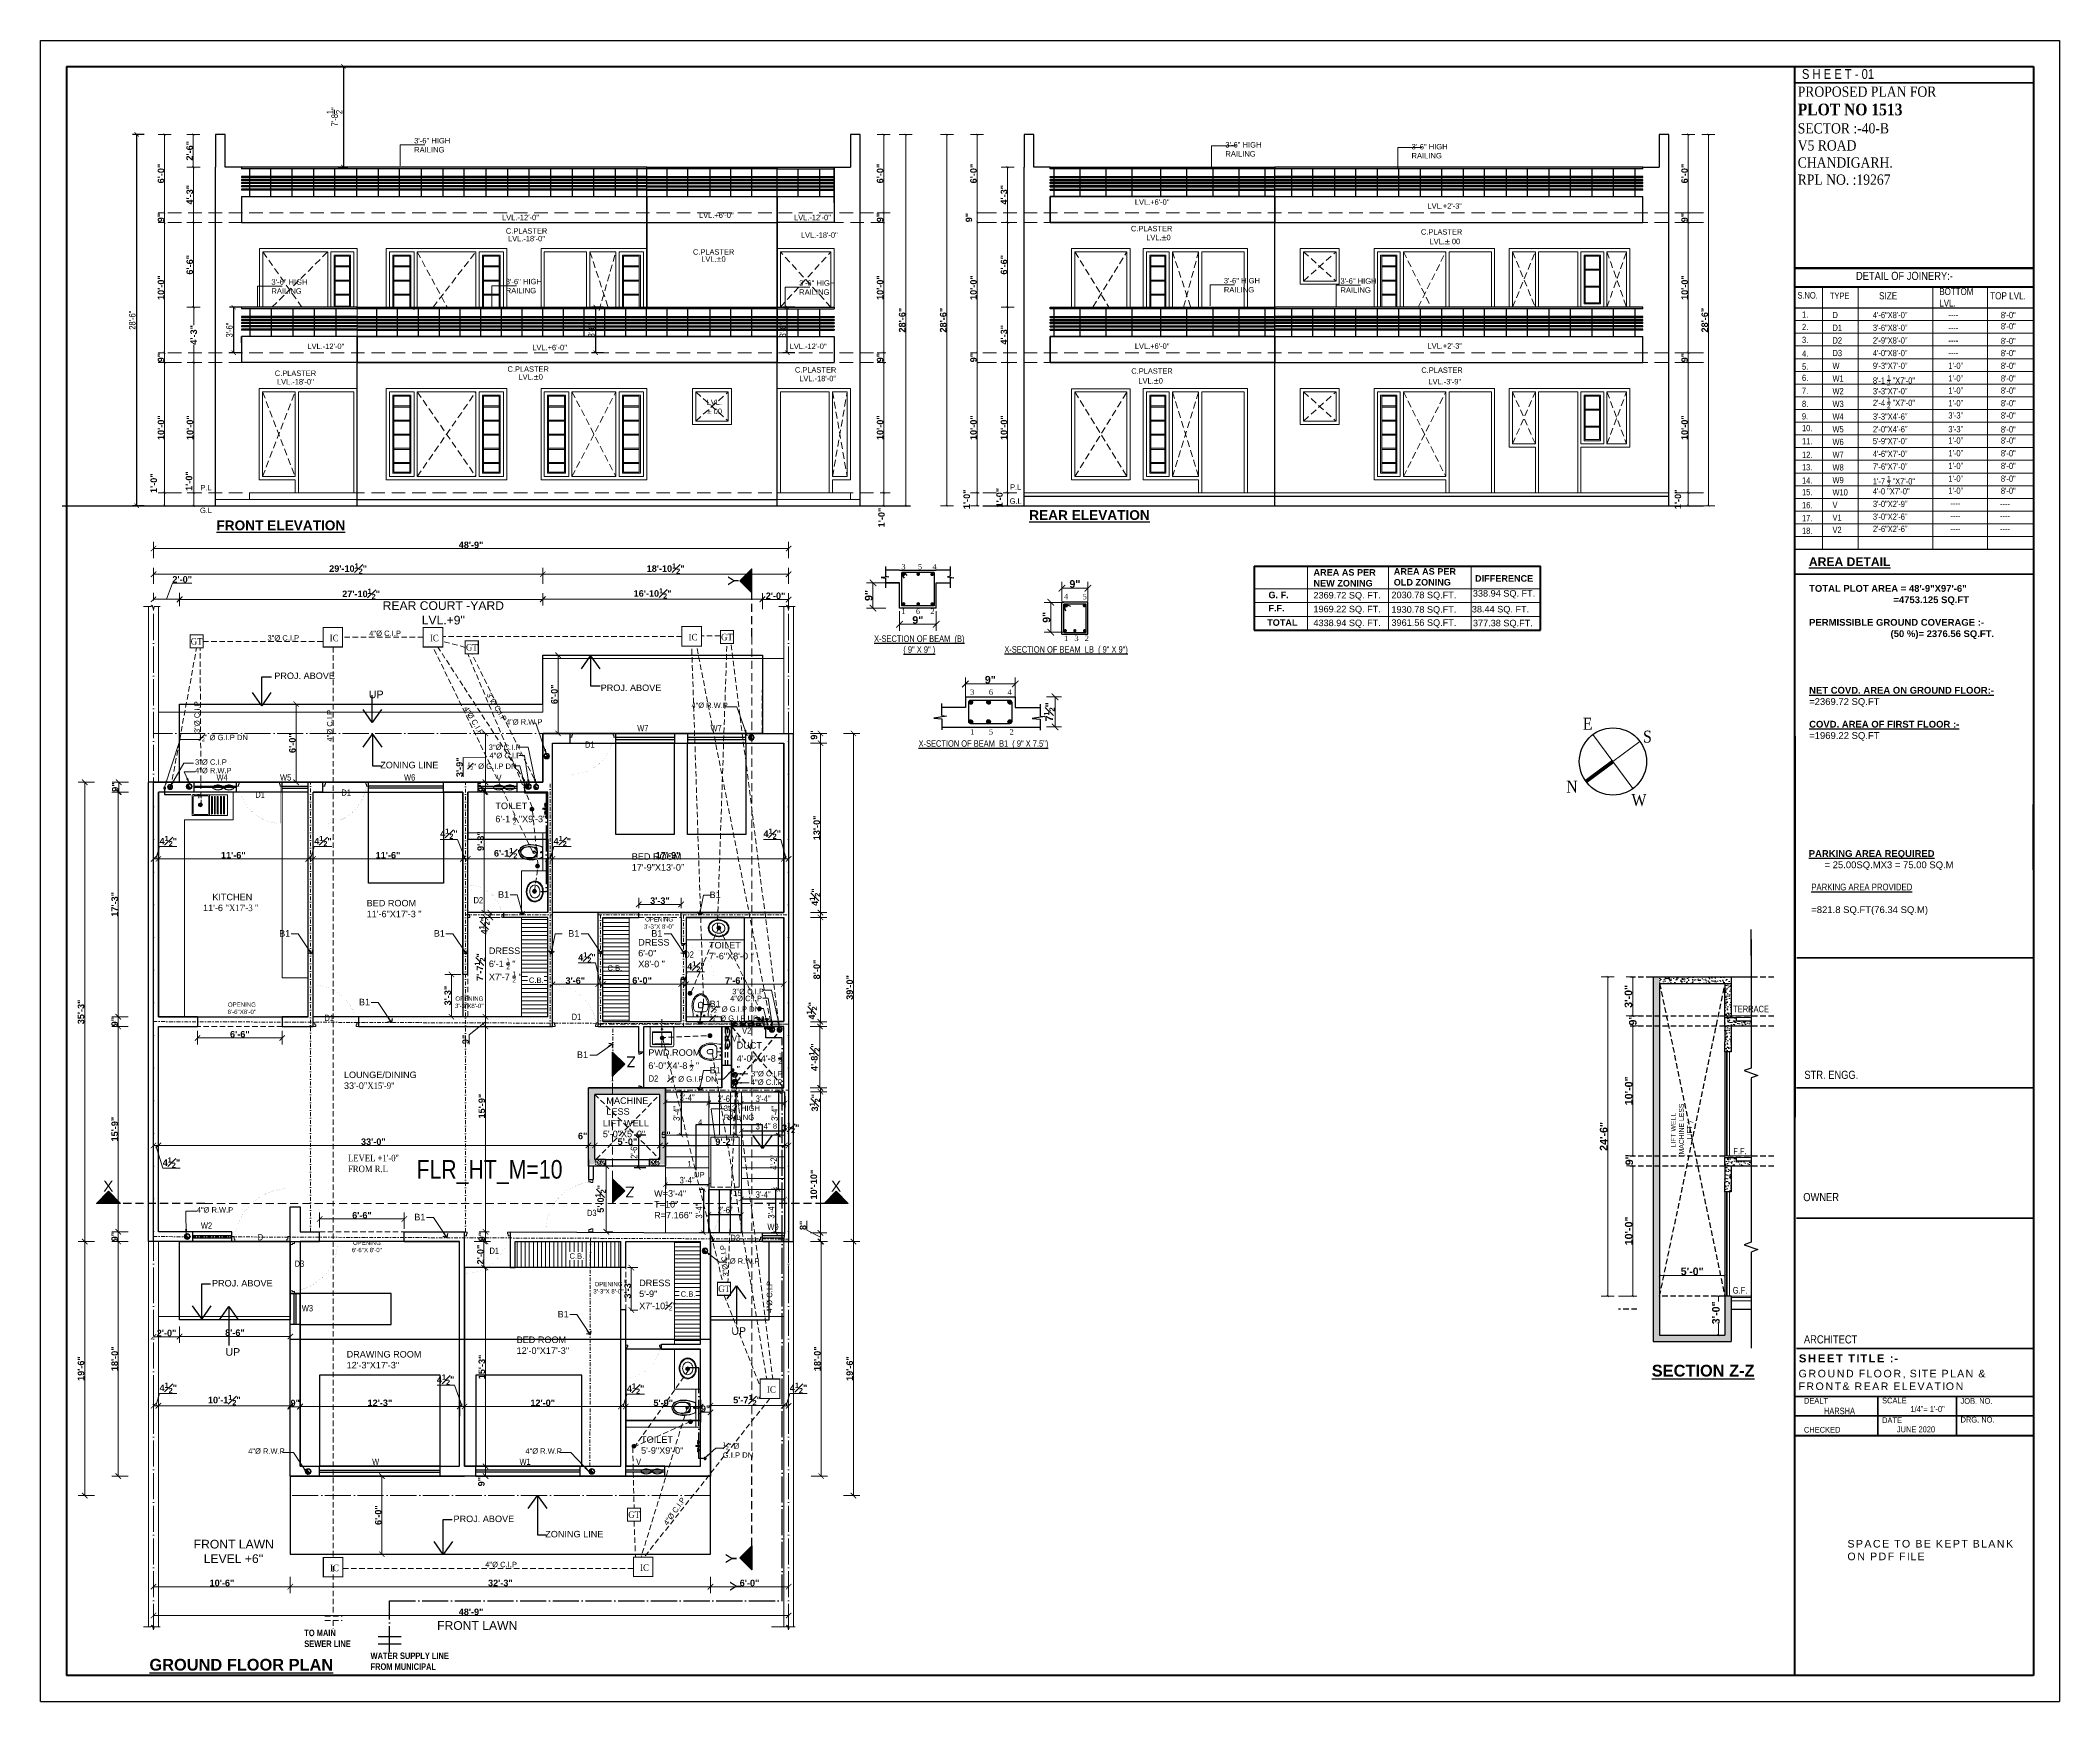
# Model space of a CAD drawing. Header units: feet. Extents: x 18471 to 30550, y -13540 to -11719.
# Drawn here: x 18471 to 20331, y -13380 to -11850 of the extents above; entities that cross this region are included whole.
import ezdxf

# ---------------------------------------------------------------- set-up
doc = ezdxf.new("R2010")
doc.units = ezdxf.units.FT
doc.header["$MEASUREMENT"] = 0
doc.header["$PDMODE"] = 2
for name, pattern in [('ACAD_ISO03W100', [30, 12, -18]), ('ACAD_ISO04W100', [30, 24, -3, 0, -3]), ('DASHDOT', [1, 0.5, -0.25, 0, -0.25]), ('DASHED', [0.75, 0.5, -0.25]), ('DASHED2', [0.375, 0.25, -0.125]), ('HIDDEN', [0.375, 0.25, -0.125])]:
    doc.linetypes.add(name, pattern=pattern)
doc.layers.get('0').update_dxf_attribs({"lineweight": 30})
for name, color, linetype, lineweight in [('BEAM', 3, 'Continuous', 15), ('BLK_1_FLR_0_STAIR_1', 7, 'Continuous', 0), ('BLK_1_FLR_0_STAIR_1_FLIGHT_1', 7, 'Continuous', 0), ('BLK_1_FLR_0_STAIR_1_FLIGHT_2', 7, 'Continuous', 0), ('BLK_1_FLR_0_STAIR_1_FLIGHT_3', 7, 'Continuous', 0), ('BLK_1_FLR_0_STAIR_1_LANDING_1', 7, 'Continuous', 0), ('BLK_1_FLR_0_STAIR_1_LANDING_2', 7, 'Continuous', 0), ('BLK_1_FLR_0_STAIR_1_LANDING_3', 7, 'Continuous', 0), ('BLK_1_STAIR_HEADROOM', 7, 'Continuous', 0), ('C.B.', 15, 'Continuous', 15), ('center line', 253, 'ACAD_ISO04W100', 5), ('CWS', 94, 'Continuous', 9), ('DIM', 7, 'Continuous', 18), ('DIM 01', 7, 'Continuous', 9), ('DOOR', 32, 'Continuous', 13), ('ELEVATION', 7, 'Continuous', 30), ('FIX', 212, 'Continuous', 13), ('Flooring', 160, 'Continuous', 15), ('HATCH', 9, 'Continuous', 20), ('JOINERY TEXT', 193, 'Continuous', 0), ('P & B WALL', 7, 'Continuous', 30), ('P-SOIL', 6, 'Continuous', 18), ('P-STORM', 60, 'Continuous', 13), ('P-TEXT', 7, 'Continuous', 13), ('P-WASTE', 130, 'Continuous', 18), ('PL-C.W.S', 90, 'ACAD_ISO04W100', 25), ('PROJ', 30, 'ACAD_ISO03W100', 13), ('PROJECTION', 1, 'DASHED2', 25), ('pub health ser', 22, 'Continuous', 30), ('RAILING', 210, 'Continuous', 25), ('SANIT_FIXTURES', 13, 'Continuous', 15), ('SANTRY TEXT', 174, 'Continuous', 9), ('SPECS', 7, 'Continuous', 13), ('stairs', 22, 'Continuous', 20), ('STEEL', 10, 'Continuous', 30), ('TEXT', 7, 'Continuous', 30), ('WALL', 10, 'Continuous', 30), ('wall 2', 7, 'Continuous', 40)]:
    doc.layers.add(name, color=color, linetype=linetype, lineweight=lineweight)
for name, color, linetype in [('BLK_1_FLR_0_BATH', 7, 'Continuous'), ('BLK_1_FLR_0_CHAJJA', 7, 'Continuous'), ('BLK_1_FLR_0_ROOM_1_LIGHT_VENTILATION_1', 7, 'Continuous'), ('BLK_1_FLR_0_ROOM_2_LIGHT_VENTILATION_2', 7, 'Continuous'), ('BLK_1_FLR_0_ROOM_3_LIGHT_VENTILATION_3', 7, 'Continuous'), ('BLK_1_FLR_0_ROOM_4_LIGHT_VENTILATION_4', 7, 'Continuous'), ('BLK_1_FLR_0_WATER_CLOSET', 7, 'Continuous'), ('BLK_1_FLR_1_VENTILATION_SHAFT', 7, 'Continuous'), ('Text F.F', 7, 'Continuous'), ('W2', 173, 'Continuous')]:
    doc.layers.add(name, color=color, linetype=linetype)
doc.layers.add('BLK_1_FLR_0_BLT_UP_AREA', color=25, linetype='Continuous', true_color=0x995f4c, plot=False)
for name, color, linetype, plot in [('BLK_1_FLR_0_KITCHEN', 1, 'Continuous', False), ('BLK_1_FLR_0_LIFT_1', 4, 'Continuous', False), ('BLK_1_FLR_0_REGULAR_ROOM_1', 1, 'Continuous', False), ('BLK_1_FLR_0_REGULAR_ROOM_2', 1, 'Continuous', False), ('BLK_1_FLR_0_REGULAR_ROOM_3', 1, 'Continuous', False), ('BLK_1_FLR_0_REGULAR_ROOM_4', 1, 'Continuous', False), ('BLK_1_FLR_0_STAIR_1_FLIGHT_4', 7, 'Continuous', False), ('BLK_1_HT_OF_BLDG', 5, 'Continuous', False), ('BLK_1_PARAPET_HT', 2, 'Continuous', False)]:
    doc.layers.add(name, color=color, linetype=linetype, plot=plot)
doc.styles.add('AR. TEXT 01', font='arialbd.ttf')
doc.styles.add('DIM TEXT', font='GOTHIC.TTF', dxfattribs={"height": 5})
doc.styles.add('p.h tex', font='techb___.ttf')
doc.styles.add('PLU', font='times.ttf', dxfattribs={"width": 0.9})
doc.styles.add('PLUMBING', font='gbeitc.shx', dxfattribs={"height": 550})
doc.styles.get("Standard").update_dxf_attribs({"font": 'ARIALN.TTF'})
doc.styles.add('style1', font='swissel.ttf')
doc.styles.add('TEX02', font='GARA.TTF')
doc.styles.add('TEXT', font='arial.ttf', dxfattribs={"height": 5})
doc.dimstyles.new('DIM 50', dxfattribs={"dimtxt": 6, "dimasz": 3, "dimexe": 6, "dimexo": 4, "dimgap": 0.3125, "dimtad": 1, "dimzin": 3, "dimdsep": 46, "dimlunit": 4, "dimtxsty": 'AR. TEXT 01', "dimblk": 'DOT', "dimcen": 0.09, "dimclrd": 5, "dimclre": 5, "dimclrt": 5, "dimazin": 0, "dimtfac": 0.8, "dimtofl": 0, "dimtmove": 1, "dimatfit": 3, "dimfxl": 6, "dimfxlon": 1, "dimfrac": 1, "dimtolj": 1, "dimtzin": 0, "dimlwd": -1, "dimlwe": -1, "dimarcsym": 1})
doc.dimstyles.new('DIM STYLE', dxfattribs={"dimtxt": 5, "dimasz": 3, "dimexe": 0, "dimexo": 0, "dimgap": 1.5, "dimtad": 1, "dimdec": 4, "dimzin": 3, "dimdsep": 46, "dimlunit": 4, "dimtxsty": 'DIM TEXT', "dimblk": 'ARCHTICK', "dimcen": 0, "dimdle": 1, "dimclrd": 256, "dimclre": 253, "dimclrt": 256, "dimadec": 0, "dimazin": 0, "dimtfac": 0.75, "dimtdec": 4, "dimtofl": 0, "dimtmove": 1, "dimatfit": 3, "dimfxl": 1, "dimfrac": 1, "dimtolj": 1, "dimtzin": 0, "dimlwd": -1, "dimlwe": -1, "dimarcsym": 0})
doc.dimstyles.get("Standard").update_dxf_attribs({"dimtxt": 6, "dimasz": 4, "dimexe": 4, "dimexo": 4, "dimgap": 1, "dimtad": 1, "dimdec": 1, "dimzin": 3, "dimdsep": 46, "dimlunit": 4, "dimtxsty": 'Standard', "dimblk": 'ARCHTICK', "dimcen": 0.09, "dimadec": 0, "dimazin": 0, "dimtfac": 1.005, "dimtdec": 1, "dimtofl": 0, "dimtmove": 2, "dimatfit": 3, "dimfxl": 4, "dimfxlon": 1, "dimtolj": 1, "dimtzin": 0, "dimarcsym": 0})
doc.dimstyles.new('STANDARD$7', dxfattribs={"dimtxt": 400, "dimasz": 400, "dimexe": 50, "dimexo": 0, "dimgap": 100, "dimtad": 0, "dimdec": 0, "dimzin": 0, "dimdsep": 46, "dimtxsty": 'PLUMBING', "dimcen": 0, "dimdle": 50, "dimse1": 1, "dimse2": 1, "dimclrd": 256, "dimclre": 63, "dimclrt": 256, "dimadec": 0, "dimazin": 0, "dimtfac": 1, "dimtdec": 0, "dimtofl": 0, "dimtmove": 0, "dimatfit": 3, "dimldrblk": 'OPEN90', "dimfxl": 1, "dimtolj": 1, "dimtzin": 0, "dimlwd": -1, "dimlwe": -1, "dimarcsym": 0})
pattern_1 = [(50, (1732.317, -16983.211), (7.1726018, -0.6275213), [0.75, -8.25]), (-5, (1732.317, -16983.211), (-1.3875133, 7.5219213), [0.6, -6.6]), (100.4514, (1732.915, -16983.263), (5.7850938, 6.8943954), [0.637402, -7.011421]), (46.1842, (1732.317, -16981.211), (10.6724105, -1.65519), [1.125, -12.375]), (96.6356, (1733.207, -16981.349), (9.346627, 9.7411787), [0.956103, -10.51713]), (-8.8158, (1732.317, -16981.211), (9.3466195, 9.741186), [0.9, -9.9]), (21, (1733.317, -16981.711), (5.9690705, -4.0261889), [0.75, -8.25]), (-34, (1733.317, -16981.711), (2.4331533, 7.2515005), [0.6, -6.6]), (71.4514, (1733.8146, -16982.046), (8.4022263, 3.225305), [0.637402, -7.011421]), (37.5, (1732.3171, -16983.2107), (0.12159855, 3.32893854), [0, -6.52, 0, -6.7, 0, -6.625]), (7.5, (1732.317, -16983.2107), (2.6306954, 3.9441171), [0, -3.82, 0, -6.37, 0, -2.525]), (-32.5, (1730.0871, -16983.2107), (5.33822436, -0.2255487), [0, -2.5, 0, -7.8, 0, -10.35]), (-42.5, (1729.087, -16983.2107), (5.8318617, 1.0010498), [0, -3.25, 0, -5.18, 0, -7.35])]

msp = doc.modelspace()

# ---------------------------------------------------------------- texts
at = {"color": 0, "linetype": 'Continuous', "char_height": 5, "width": 45.62664, "attachment_point": 7}
for s, insert in [('{\\fTimes New Roman|b0|i0|c0|p18;3      5     4}', (19263.995, -12336.862)), ('{\\fTimes New Roman|b0|i0|c0|p18;4       5 }', (19413.811, -12364.349)), ('{\\fTimes New Roman|b0|i0|c0|p18;1     6     2}', (19263.995, -12377.862)), ('{\\fTimes New Roman|b0|i0|c0|p18;1   3   2 }', (19413.811, -12402.784)), ('{\\fTimes New Roman|b0|i0|c0|p18;3       6       4}', (19327.396, -12452.319)), ('{\\fTimes New Roman|b0|i0|c0|p18;1       5        2 }', (19327.396, -12488.979))]:
    msp.add_mtext(s, dxfattribs=dict(at, insert=insert))
at = {"layer": 'BEAM', "ltscale": 25, "char_height": 6, "width": 8.05567, "attachment_point": 1, "style": 'DIM TEXT'}
for insert in [(18892.451, -12633.177, 0.958), (19087.292, -12633.468, 0.958), (18690.761, -12668.999, 0.958), (18833.261, -12668.999, 0.958), (18957.083, -12668.999, 0.958), (19033.583, -12668.999, 0.958), (18764.288, -12732.229, 0.958), (18965.088, -12780.727, 0.958), (18815.288, -12930.229, 0.958), (18947.288, -13019.729, 0.958)]:
    msp.add_mtext('\\A1;{\\fArial|b0|i0|c0|p34;B1}', dxfattribs=dict(at, insert=insert))
at = {"layer": 'BLK_1_FLR_0_STAIR_1', "insert": (18817.276, -12880.738, 0.958), "char_height": 17.1154, "width": 182.56431, "attachment_point": 1}
msp.add_mtext('FLR_HT_M=10', dxfattribs=at)
at = {"layer": 'CWS', "ltscale": 0.2, "char_height": 5, "style": 'p.h tex'}
for s, insert, width, attachment_point in [('\\A1;{\\fArial|b0|i0|c0|p34;\\H0.7x;\\S1#2;\\H1.429x;"\\H1x; %%C G.I.P DN}', (18616.871, -12495.022, 0.936), 71.74292, 7), ('\\A1;{\\fArial|b0|i0|c0|p34;\\H0.7x;\\S1#2;\\H1.429x;"\\H1x; %%C G.I.P DN}', (18864.233, -12521.549, 0.936), 71.74292, 7), ('\\A1;{\\fArial|b0|i0|c0|p34;\\H0.7x;\\S1#2;\\H1.429x;"\\H1x; %%C G.I.P DN}', (19088.624, -12745.235, 0.958), 71.74292, 7), ('\\A1;{\\fArial|b0|i0|c0|p34;\\H0.7x;\\S3#4;\\H1.429x;" %%C G.I.P UP }', (19087.183, -12746.646, 0.958), 71.74292, 1), ('\\A1;{\\fArial|b0|i0|c0|p34;\\H0.7x;\\S1#2;\\H1.429x;"\\H1x; %%C G.I.P DN}', (19048.502, -12809.628, 0.958), 53.92359, 7), ('\\A1;{\\fArial|b0|i0|c0|p34;\\H0.7x;\\S1#2;\\H1.429x;" %%C \\PG.I.P DN}', (19099.465, -13155.047, 0.958), 53.92359, 7)]:
    msp.add_mtext(s, dxfattribs=dict(at, insert=insert, width=width, attachment_point=attachment_point))
at = {"layer": 'CWS', "linetype": 'HIDDEN', "char_height": 6, "attachment_point": 1, "style": 'p.h tex'}
for s, insert, width in [('TO MAIN \\PSEWER LINE', (18713.955, -13313.245, 0.958), 1582.84715), ('WATER SUPPLY LINE \\PFROM MUNICIPAL ', (18775.002, -13334.32, 0.958), 295.72659)]:
    msp.add_mtext(s, dxfattribs=dict(at, insert=insert, width=width))
at = {"layer": 'DOOR', "ltscale": 2, "insert": (19091.653, -12193.761), "char_height": 7.5, "width": 255.4182, "attachment_point": 8}
msp.add_mtext('\\A1;{\\H0.6667x;LVL.\\P%%P 00}', dxfattribs=at)
at = {"layer": 'JOINERY TEXT', "lineweight": 30, "insert": (20093.496, -11875.994), "char_height": 9, "width": 167.33832, "attachment_point": 1}
msp.add_mtext('S H E E T - 01', dxfattribs=at)
at = {"layer": 'JOINERY TEXT', "lineweight": 30, "insert": (20089.627, -11892.013), "char_height": 9, "width": 211.37607, "attachment_point": 1, "style": 'TEX02'}
msp.add_mtext('{\\H1.05x;PROPOSED PLAN FOR \\P\\fGaramond|b1|i0|c0|p18;\\H1.1429x;PLOT NO 1513\\P\\fGaramond|b0|i0|c0|p18;\\H0.875x;SECTOR :-40-B\\PV5 ROAD\\PCHANDIGARH.\\PRPL NO. :19267\\P\\P\\P\\P\\H1.143x; }', dxfattribs=at)
at = {"layer": 'JOINERY TEXT', "char_height": 5.75, "width": 20.94495, "attachment_point": 1}
for s, insert in [('\\A1;W7', (19020.67, -12480.168, 0.958)), ('\\A1;W7', (19088.177, -12480.168, 0.958)), ('\\A1;D1', (18972.627, -12495.257, 0.958)), ('\\A1;W4', (18633.087, -12525.494, 0.958)), ('\\A1;W5', (18691.66, -12525.494, 0.958)), ('\\A1;W6', (18805.899, -12525.494, 0.958)), ('\\A1;V', (18891.019, -12525.884, 0.958)), ('\\A1;D1', (18668.86, -12541.41, 0.958)), ('\\A1;D1', (18748.16, -12539.45, 0.958)), ('\\A1;D2', (18869.881, -12638.486, 0.958)), ('\\A1;D2', (19064.013, -12688.584, 0.958)), ('\\A1;D1', (18732.571, -12746.97, 0.958)), ('\\A1;D1', (18960.257, -12745.924, 0.958)), ('\\A1;V2', (19117.276, -12758.734, 0.958)), ('\\A1;V1', (19107.901, -12765.926, 0.958)), ('\\A1;D2', (19031.23, -12802.772, 0.958)), ('\\A1;D3', (18974.4, -12926.593, 0.958)), ('\\A1;W2', (18618.772, -12938.213, 0.958)), ('\\A1;W9', (19140.579, -12939.35, 0.958)), ('\\A1;D', (18671.134, -12948.86, 0.958)), ('\\A1;D1', (18884.612, -12961.411, 0.958)), ('\\A1;D3', (19106.547, -12949.512, 0.958)), ('\\A1;D3', (18705.078, -12973.312, 0.958)), ('\\A1;W3', (18711.729, -13014.336, 0.958)), ('\\A1;W', (18776.485, -13155.708, 0.958)), ('\\A1;W1', (18912.232, -13155.708, 0.958)), ('\\A1;V', (19019.64, -13155.708, 0.958))]:
    msp.add_mtext(s, dxfattribs=dict(at, insert=insert))
at = {"layer": 'JOINERY TEXT', "ltscale": 25, "char_height": 6, "width": 8.05567, "attachment_point": 1, "style": 'DIM TEXT'}
for insert in [(19087.292, -12733.968, 0.958), (19087.292, -12794.968, 0.958)]:
    msp.add_mtext('\\A1;{\\fArial|b0|i0|c0|p34;B1}', dxfattribs=dict(at, insert=insert))
at = {"layer": 'P-TEXT', "style": 'PLU', "width": 0.9}
for s, p in [('GT', (18609.359, -12406.029, 2.765)), ('IC', (18737.424, -12402.948, 0.958)), ('IC', (18829.664, -12402.948, 0.958)), ('GT', (18862.859, -12411.529, 2.765)), ('IC', (19067.961, -12402.119, 0.958)), ('GT', (19097.859, -12402.029, 2.765)), ('GT', (19095.269, -13002.336, 0.958)), ('IC', (19140.13, -13095.067, 0.958)), ('GT', (19012.374, -13210.34, 2.765)), ('IC', (18737.674, -13259.403, 0.958)), ('IC', (19023.301, -13259.091, 0.958))]:
    msp.add_text(s, height=6, dxfattribs=at).set_placement(p)
at = {"layer": 'SANTRY TEXT', "color": 5, "ltscale": 25, "char_height": 5, "style": 'DIM TEXT'}
for s, insert, width, attachment_point in [('\\A1;{\\fArial|b0|i0|c0|p34;3"%%C C.I.P}', (18709.274, -12397.307, 0.936), 68.77203, 3), ('\\A1;{\\fArial|b0|i0|c0|p34;4"%%C C.I.P}', (18803.014, -12393.119, 0.913), 82.87071, 3), ('\\A1;4"%%C R.W.P', (19070.586, -12459.42, 0.958), 68.77203, 1), ('\\A1;4"%%C R.W.P', (18899.73, -12474.731, 0.958), 68.77203, 1), ('\\A1;{\\fArial|b0|i0|c0|p34;3"%%C C.I.P}', (18913.057, -12498.041, 0.936), 68.77203, 3), ('\\A1;{\\fArial|b0|i0|c0|p34;3"%%C C.I.P}', (18642.584, -12511.665, 0.936), 68.77203, 3), ('\\A1;{\\fArial|b0|i0|c0|p34;4"%%C C.I.P}', (18913.8, -12505.664, 0.913), 82.87071, 3), ('\\A1;4"%%C R.W.P', (18613.444, -12519.535, 0.958), 68.77203, 1), ('\\A1;{\\fArial|b0|i0|c0|p34;4"%%C C.I.P}', (19135.526, -12729.427, 0.958), 82.87071, 3), ('\\A1;{\\fArial|b0|i0|c0|p34;3"%%C C.I.P}', (19137.448, -12723.053, 0.958), 68.77203, 3), ('\\A1;{\\fArial|b0|i0|c0|p34;4"%%C C.I.P}', (19154.56, -12806.538, 0.958), 68.77203, 3), ('\\A1;{\\fArial|b0|i0|c0|p34;3"%%C C.I.P}', (19154.806, -12798.686, 0.958), 68.77203, 3), ('\\A1;4"%%C R.W.P', (18614.945, -12924.137, 0.958), 68.77203, 1), ('\\A1;4"%%C R.W.P', (19099.636, -12971.279, 0.958), 73.35663, 1), ('\\A1;4"%%C R.W.P', (18662.339, -13146.235, 0.958), 68.77203, 1), ('\\A1;4"%%C R.W.P', (18917.674, -13146.235, 0.958), 68.77203, 1), ('\\A1;{\\fArial|b0|i0|c0|p34;4"%%C C.I.P}', (18909.862, -13250.77, 0.913), 82.87071, 3)]:
    msp.add_mtext(s, dxfattribs=dict(at, insert=insert, width=width, attachment_point=attachment_point))
at = {"layer": 'SANTRY TEXT', "color": 5, "ltscale": 25, "char_height": 5, "attachment_point": 3, "style": 'DIM TEXT'}
for s, insert, width, rotation in [('\\A1;{\\fArial|b0|i0|c0|p34;3"%%C C.I.P}', (18612.576, -12458.254, 0.913), 68.77203, 90.33139), ('\\A1;{\\fArial|b0|i0|c0|p34;3"%%C C.I.P}', (18900.889, -12474.614, 0.913), 82.87071, 301.038488), ('\\A1;{\\fArial|b0|i0|c0|p34;4"%%C C.I.P}', (18734.871, -12466.094, 0.868), 82.87071, 90), ('\\A1;{\\fArial|b0|i0|c0|p34;4"%%C C.I.P}', (18879.83, -12487.369, 0.913), 82.87071, 301.038488), ('\\A1;{\\fArial|b0|i0|c0|p34;3"%%C C.I.P}', (19097.038, -12959.253, 0.868), 82.87071, 95.270426), ('\\A1;{\\fArial|b0|i0|c0|p34;4"%%C C.I.P}', (19140.039, -12992.051, 0.958), 82.87071, 89.674583), ('\\A1;{\\fArial|b0|i0|c0|p34;4"%%C C.I.P}', (19061.304, -13190.839, 0.913), 82.87071, 54.83207)]:
    msp.add_mtext(s, dxfattribs=dict(at, insert=insert, width=width, rotation=rotation))
at = {"layer": 'TEXT', "attachment_point": 1}
for s, insert, char_height, width in [('{\\fArial|b0|i0|c0|p34;3\'-6" HIGH \\PRAILING}', (18815.137, -11939.418), 5, 37.04404), ('{\\fArial|b0|i0|c0|p34;3\'-6" HIGH \\PRAILING}', (19562.396, -11943.198), 5, 37.04404), ('{\\fArial|b0|i0|c0|p34;3\'-6" HIGH \\PRAILING}', (19733.886, -11944.917), 5, 37.04404), ('{\\fArial|b0|i0|c0|p34;3\'-6" HIGH \\PRAILING}', (18683.65, -12069.534), 5, 37.04404), ('{\\fArial|b0|i0|c0|p34;3\'-6" HIGH \\PRAILING}', (18899.54, -12069.154), 5, 37.04404), ('{\\fArial|b0|i0|c0|p34;3\'-6" HIGH \\PRAILING}', (19169.815, -12070.519), 5, 37.04404), ('{\\fArial|b0|i0|c0|p34;3\'-6" HIGH \\PRAILING}', (19561.001, -12068.332), 5, 37.04404), ('{\\fArial|b0|i0|c0|p34;3\'-6" HIGH \\PRAILING}', (19668.415, -12068.632), 5, 37.04404), ('\\A1;{\\fSwis721 LtEx BT|b1|i0|c0|p34;\\LFRONT ELEVATION}', (18632.999, -12291.691), 9, 246.93029), ('\\A1;{\\fSwis721 LtEx BT|b1|i0|c0|p34;\\LREAR ELEVATION}', (19381.694, -12282.191), 9, 246.93029), ('{\\fSwis721 LtEx BT|b1|i0|c0|p34;\\LAREA DETAIL}', (20099.892, -12325.66), 8, 239.80007), ('\\A1;{\\fSwis721 LtEx BT|b1|i0|c0|p34;TOTAL PLOT AREA = 48\'-9"X97\'-6"\\P                                =4753.125 SQ.FT \\P\\PPERMISSIBLE GROUND COVERAGE :- \\P^I^I^I(50 %)= 2376.56 SQ.FT.   \\P}\\P{\\H1.0003x;\\P\\H1x;\\P         \\P\\fSwis721 LtEx BT|b1|i0|c0|p34;\\H0.9997x;\\LNET COVD. AREA ON GROUND FLOOR:-\\P\\fSwis721 LtEx BT|b0|i0|c0|p34;\\H1x;\\l=2369.72 SQ.FT\\P\\H1.001x;\\P\\fSwis721 LtEx BT|b1|i0|c0|p34;\\H0.9993x;\\LCOVD. AREA OF FIRST FLOOR :-\\fSwis721 LtEx BT|b0|i0|c0|p34;\\H1.001x;\\l\\P=1969.22 SQ.FT}', (20100.146, -12351.16), 6.25, 239.80007), ('\\A1;{\\fArial|b1|i0|c0|p34;\\LPARKING AREA REQUIRED \\fArial|b0|i0|c0|p34;\\l\\P      = 25.00SQ.MX3 = 75.00 SQ.M}', (20099.758, -12595.289), 6.25, 208.46487), ('\\A1;{\\LPARKING AREA PROVIDED\\P\\fArial|b0|i0|c0|p34;\\H1.0003x;\\l\\P=821.8 SQ.FT(\\H1.001x;76.34 SQ.M)}', (20102.104, -12626.181), 6.25, 239.80007), ('\\A1;TERRACE', (20030.266, -12738.606), 6, 15.62201), ('{\\fArial|b0|i0|c0|p34;3\'-3" HIGH \\PRAILING}', (19100.37, -12830.538, 0.958), 5, 37.04404), ('\\A1;F.F.', (20030.266, -12869.554), 6, 15.62201), ('\\A1;G.F.', (20029.766, -12997.743), 6, 15.62201)]:
    msp.add_mtext(s, dxfattribs=dict(at, insert=insert, char_height=char_height, width=width))
at = {"layer": 'TEXT', "char_height": 10, "attachment_point": 8, "rotation": 90, "style": 'TEX02'}
for insert in [(19114.114, -12347.232, 0.958), (19112.114, -13247.732, 0.958), (19116.097, -13273.236, 0.958)]:
    msp.add_mtext('\\A1;{\\fArial|b0|i0|c0|p34;Y}', dxfattribs=dict(at, insert=insert))
at = {"layer": 'TEXT', "style": 'TEX02'}
for s, insert, char_height, width, attachment_point in [('{\\fSwis721 LtEx BT|b1|i0|c0|p34;AREA AS PER \\PNEW ZONING}', (19643.596, -12336.494), 6.00495, 120.8043, 1), ('{\\fSwis721 LtEx BT|b1|i0|c0|p34;AREA AS PER \\POLD ZONING}', (19717.517, -12335.607), 6.00495, 120.8043, 1), ('{\\fSwis721 LtEx BT|b1|i0|c0|p34;DIFFERENCE}', (19792.377, -12342.06), 6.00495, 120.8043, 1), ('\\A1;\\pi38.50904;{\\fArial|b0|i0|c0|p34;REAR COURT -YARD\\P\\pi74.4763;LVL.+9"}', (18747.651, -12366.119, 0.958), 8, 187.31003, 1), ('{\\fSwis721 LtEx BT|b1|i0|c0|p34;G. F.}', (19602.105, -12357.307), 6.00495, 120.8043, 1), ('\\A1;{\\fArial|b0|i0|c0|p34;2369.72 SQ. FT.}', (19643.547, -12357.546), 6.00495, 120.8043, 1), ('\\A1;{\\fArial|b0|i0|c0|p34;\\H1.002x;2030.78 SQ.FT.}', (19715.402, -12357.293), 6.00495, 120.8043, 1), ('\\A1;{\\fArial|b0|i0|c0|p34;\\H1.002x;338.94 SQ. FT.}', (19790.388, -12355.8), 6.00495, 120.8043, 1), ('{\\fSwis721 LtEx BT|b1|i0|c0|p34;TOTAL}', (19600.876, -12382.709), 6.00495, 120.8043, 1), ('{\\fSwis721 LtEx BT|b1|i0|c0|p34;F.F.}', (19602.105, -12369.405), 6.00495, 120.8043, 1), ('\\A1;{\\fArial|b0|i0|c0|p34;4338.94 SQ. FT.}', (19643.547, -12383.003), 6.00495, 120.8043, 1), ('\\A1;{\\fArial|b0|i0|c0|p34;1969.22 SQ. FT.}', (19643.547, -12370.275), 6.00495, 120.8043, 1), ('\\A1;{\\fArial|b0|i0|c0|p34;\\H1.002x;3961.56 SQ.FT.}', (19715.402, -12382.735), 6.00495, 120.8043, 1), ('\\A1;{\\fArial|b0|i0|c0|p34;\\H1.002x;1930.78 SQ.FT.}', (19715.402, -12370.636), 6.00495, 120.8043, 1), ('\\A1;{\\fArial|b0|i0|c0|p34;\\H1.002x;38.44 SQ. FT.}', (19789.448, -12370.383), 6.00495, 120.8043, 1), ('\\A1;{\\fArial|b0|i0|c0|p34;\\H1.002x;377.38 SQ.FT.}', (19790.444, -12383.152), 6.00495, 120.8043, 1), ('\\A1;{\\fArial|b0|i0|c0|p34; PROJ. ABOVE}', (18683.993, -12431.748, 0.958), 6, 77.75264, 1), ('\\A1;{\\fArial|b0|i0|c0|p34;PROJ. ABOVE}', (18986.961, -12442.812, 0.958), 6, 77.75264, 1), ('\\A1;{\\fArial|b0|i0|c0|p34;UP}', (18773.411, -12455.529, 0.958), 7, 3.90431, 7), ('\\A1;E', (19896.063, -12473.357), 11.0477, 9.16538, 2), ('\\A1;S', (19951.168, -12485.231), 11.0477, 9.16538, 2), ('\\A1;{\\fArial|b0|i0|c0|p34;ZONING LINE}', (18783.921, -12513.939, 0.958), 6, 72.01011, 1), ('\\A1;N', (19881.625, -12531.354), 11.0477, 9.16538, 2), ('\\A1;{\\fArial|b0|i0|c0|p34;TOILET\\P6\'-1 \\H0.7x;\\S1/2;\\H1.42857x; "X9\'-3"}', (18889.972, -12551.564, 0.958), 6, 53.64635, 1), ('\\A1;W', (19943.412, -12543.562), 11.0477, 9.16538, 2), ('\\A1;{\\fArial|b0|i0|c0|p34;BED ROOM\\P17\'-9"X13\'-0}"', (19015.596, -12598.197, 0.958), 6, 63.03307, 1), ('\\A1;\\pi41.19937;{\\fArial|b0|i0|c0|p34;KITCHEN\\P\\pi32.61045;11\'-6 \\fGaramond|b0|i0|c0|p18;\\H1.0003x;"X17\'-3 "}', (18588.07, -12635.49, 0.958), 6, 117.88714, 1), ('\\A1;{\\fArial|b0|i0|c0|p34;BED ROOM\\P11\'-6"X17\'-3 "}', (18771.385, -12641.136, 0.958), 6, 62.8831, 1), ("\\A1;\\pi20.36583;{\\fArial|b0|i0|c0|p34;OPENING\\P\\pi19.27306;3'-3''X 8'-0''}", (19007.555, -12657.043, 0.958), 4, 65.8831, 1), ('\\A1;{\\fArial|b0|i0|c0|p34;DRESS\\P6\'-1 \\H0.7x;\\S1/2;\\H1.42857x; "\\PX7\'-7 \\H0.7x;\\S1/2;\\H1.42857x; \\fGaramond|b0|i0|c0|p18;\\H1.0003x;"}', (18883.983, -12684.985, 0.958), 6, 39.22964, 1), ('\\A1;{\\fArial|b0|i0|c0|p34;DRESS\\P6\'-0"\\PX8\'-0 "}', (19021.559, -12677.191, 0.958), 6, 48.22964, 1), ('\\A1;{\\fArial|b0|i0|c0|p34;TOILET\\P\\pt6;7\'-6"X8\'-0 "}', (19086.735, -12679.869, 0.958), 6, 122.38714, 1), ('\\A1;{\\fArial|b0|i0|c0|p34;C.B.}', (18993.257, -12701.376, 0.958), 5, 28.16677, 1), ('\\A1;{\\fArial|b0|i0|c0|p34;C.B.}', (18920.904, -12712.632, 0.958), 5, 28.16677, 1), ("\\A1;\\pi18.86583;{\\fArial|b0|i0|c0|p34;OPENING\\P\\pi18.53705;6'-6''X8'-0''}", (18624.758, -12735.588, 0.958), 4, 62.8831, 1), ("\\A1;\\pi18.86583;{\\fArial|b0|i0|c0|p34;OPENING\\P\\pi18.54933;3'-3''X8'-0''}", (18834.282, -12730.07, 0.958), 4, 62.8831, 1), ('\\A1;{\\fArial|b0|i0|c0|p34;DUCT\\P4\'-0"X4\'-8 \\H0.7x;\\S1/2;\\H1.42857x; "}', (19112.279, -12772.128, 0.958), 6, 43.3015, 1), ('\\A1;{\\fArial|b0|i0|c0|p34;PWD.ROOM\\P6\'-0"X4\'-8 \\H0.7x;\\S1/2;\\H1.42857x; "}', (19030.869, -12778.744, 0.958), 6, 122.38714, 1), ('\\A1;{\\fArial|b0|i0|c0|p34;LOUNGE/DINING\\P33\'-0\\fGaramond|b0|i0|c0|p18;\\H1.0003x;"X15\'-9\\H0.9997x;"}', (18750.48, -12799.254, 0.958), 6, 70.99316, 1), ('\\A1;{\\fArial|b0|i0|c0|p34;MACHINE \\PLESS}', (18992.222, -12823.026, 0.958), 6, 122.38714, 1), ('\\A1;{\\fArial|b0|i0|c0|p34;LIFT WELL\\P5\'-0"X5\'-0"}', (18988.983, -12843.749, 0.958), 6, 122.38714, 1), ('\\A1;{\\fArial|b0|i0|c0|p34;4}', (19076.738, -12843.332, 0.958), 5, 3.90431, 1), ('\\A1;{\\fArial|b0|i0|c0|p34;8}', (19145.6, -12846.86, 0.958), 5, 3.90431, 1), ("LEVEL +1'-0'' FROM R.L", (18754.256, -12875.898, 0.958), 6, 70.99316, 1), ('\\A1;{\\fArial|b0|i0|c0|p34;1}', (19066.814, -12881.663, 0.958), 5, 3.90431, 1), ('\\A1;{\\fArial|b0|i0|c0|p34;X}', (18533.42, -12899.813, 0.958), 10, 27.26903, 2), ('\\A1;{\\fArial|b0|i0|c0|p34;UP}', (19073.016, -12891.739, 0.958), 5, 3.90431, 1), ('\\A1;{\\fArial|b0|i0|c0|p34;X}', (19203.85, -12899.813, 0.958), 10, 27.26903, 2), ('\\A1;{\\fArial|b0|i0|c0|p34;W=3\'-4"\\PT=10"\\PR=7.166"}', (19036.208, -12908.49, 0.958), 6, 25.53323, 1), ('\\A1;{\\fArial|b0|i0|c0|p34;15}', (19109.082, -12908.804, 0.958), 5, 3.90431, 1), ("\\A1;\\pi18.86583;{\\fArial|b0|i0|c0|p34;OPENING\\P\\pi17.76079;6'-6''X 8'-0''}", (18739.923, -12954.935, 0.958), 4, 62.8831, 1), ('\\A1;{\\fArial|b0|i0|c0|p34;C.B.}', (18958.305, -12966.644, 0.958), 5, 28.16677, 1), ('\\A1;{\\fArial|b0|i0|c0|p34; PROJ. ABOVE}', (18626.592, -12991.206, 0.958), 6, 72.01011, 1), ("\\A1;\\pi18.86583;{\\fArial|b0|i0|c0|p34;OPENING\\P\\pi17.77306;3'-3''X 8'-0''}", (18962.477, -12992.979, 0.958), 4, 62.8831, 1), ('\\A1;{\\fArial|b0|i0|c0|p34;DRESS\\P5\'-9"\\PX7\'-10\\H0.7x;\\S1#2;\\fGaramond|b0|i0|c0|p18;\\H1.429x;"}', (19022.423, -12990.902, 0.958), 6, 33.69017, 1), ('\\A1;{\\fArial|b0|i0|c0|p34;C.B.}', (19060.653, -13001.642, 0.958), 5, 28.16677, 1), ('\\A1;{\\fArial|b0|i0|c0|p34;UP}', (19107.353, -13034.693, 0.958), 7, 3.90431, 1), ('\\A1;{\\fArial|b0|i0|c0|p34;UP}', (18641.289, -13053.982, 0.958), 7, 3.90431, 1), ('\\A1;{\\fArial|b0|i0|c0|p34;DRAWING ROOM\\P12\'-3"X17\'-3"}', (18752.953, -13056.638, 0.958), 6, 122.38714, 1), ('\\A1;{\\fArial|b0|i0|c0|p34;BED ROOM\\P12\'-0"X17\'-3"}', (18909.545, -13043.255, 0.958), 6, 48.81074, 1), ('\\A1;{\\fArial|b0|i0|c0|p34;TOILET\\P5\'-9"X9\'-0"}', (19024.175, -13135.223, 0.958), 6, 40.33816, 1), ('\\A1;{\\fArial|b0|i0|c0|p34; PROJ. ABOVE}', (18849.092, -13208.206, 0.958), 6, 72.01011, 1), ('\\A1;{\\fArial|b0|i0|c0|p34;ZONING LINE}', (18935.925, -13222.284, 0.958), 6, 72.01011, 1), ("\\A1;\\pi57.63046;{\\fArial|b0|i0|c0|p34;FRONT LAWN\\P\\pi66.87193;LEVEL +6'' }", (18554.446, -13230.51, 0.958), 8, 187.31003, 1), ('\\A1;\\pi57.63046;{\\fArial|b0|i0|c0|p34;FRONT LAWN}', (18778.684, -13305.434, 0.958), 8, 187.31003, 1)]:
    msp.add_mtext(s, dxfattribs=dict(at, insert=insert, char_height=char_height, width=width, attachment_point=attachment_point))
at = {"layer": 'TEXT', "ltscale": 35, "char_height": 6, "width": 335.89111}
for s, insert, attachment_point in [('{\\LX-SECTION OF BEAM  (B)  \\P( 9" X 9" )}', (19280.449, -12397.576), 2), ('{\\LX-SECTION OF BEAM  LB  ( 9" X 9")}', (19358.84, -12407.459), 1), ('{\\LX-SECTION OF BEAM  B1  ( 9" X 7.5")}', (19279.823, -12494.107), 1)]:
    msp.add_mtext(s, dxfattribs=dict(at, insert=insert, attachment_point=attachment_point))
at = {"layer": 'TEXT'}
for s, insert, char_height, width, attachment_point, rotation, style in [('\\A1;{\\fArial|b0|i0|c0|p34;Z}', (19014.918, -12785.334, 0.958), 10, 27.26903, 8, 180, 'TEX02'), ('\\A1;{\\fArial|b0|i0|c204|p34;LIFT WELL\\P(\\fArial|b0|i0|c0|p34;MACHINE LESS LIFT \\fArial|b0|i0|c204|p34;)}', (19972.749, -12853.208, -0.128), 4.5, 61.34088, 2, 90, 'TEXT'), ('\\A1;{\\fArial|b0|i0|c0|p34;Z}', (19013.814, -12905.193, 0.958), 10, 27.26903, 8, 180, 'TEX02')]:
    msp.add_mtext(s, dxfattribs=dict(at, insert=insert, char_height=char_height, width=width, attachment_point=attachment_point, rotation=rotation, style=style))
at = {"layer": 'TEXT', "linetype": 'Continuous', "lineweight": -2, "attachment_point": 1}
for s, insert, char_height, width in [('STR. ENGG.', (20095.751, -12798.488), 7.5, 142.08952), ('OWNER', (20094.738, -12911.098), 7.5, 142.08952), ('ARCHITECT', (20095.362, -13042.135), 7.5, 142.08952), ('{\\fSwis721 LtEx BT|b1|i0|c0|p34;\\T1.2;SHEET TITLE :-}', (20090.617, -13059.636), 7.5, 214.07489), ('DEALT', (20095.362, -13099.811), 5.25, 34.1884), ('HARSHA', (20113.775, -13108.825), 6, 82.77212), ('SCALE', (20167.355, -13099.605), 5.25, 34.1884), ('JOB. NO.', (20239.612, -13099.994), 5.25, 34.1884), ('CHECKED', (20095.362, -13126.553), 5.25, 38.56783), ('DATE', (20167.355, -13117.766), 5.25, 34.1884), ('DRG. NO.', (20239.612, -13117.235), 5.25, 58.38209)]:
    msp.add_mtext(s, dxfattribs=dict(at, insert=insert, char_height=char_height, width=width))
at = {"layer": 'TEXT', "linetype": 'Continuous', "lineweight": -2, "char_height": 7, "attachment_point": 1, "style": 'style1'}
for s, insert, width in [('{\\T1.2;GROUND FLOOR, SITE PLAN & \\PFRONT& REAR ELEVATION}', (20090.408, -13073.908), 245.30527), ('{\\T1.2;SPACE TO BE KEPT BLANK ON PDF FILE}', (20135.404, -13230.629), 157.35631)]:
    msp.add_mtext(s, dxfattribs=dict(at, insert=insert, width=width))
at = {"layer": 'TEXT', "lineweight": -2, "char_height": 5.5, "width": 63.64834, "attachment_point": 1}
for s, insert in [('1/4"= 1\'-0"', (20193.443, -13107.384)), ('JUNE 2020', (20180.985, -13126.039))]:
    msp.add_mtext(s, dxfattribs=dict(at, insert=insert))
at = {"layer": 'Text F.F', "ltscale": 2, "attachment_point": 8}
for s, insert, char_height, width in [("\\A1;{\\H0.6667x;LVL.+6'-0''}", (19495.024, -12001.033), 7.5, 255.4182), ("\\A1;{\\H0.6667x;LVL.-12'-0''}", (18913.2, -12015.209), 7.5, 255.4182), ("\\A1;{\\H0.6667x;LVL.+6'-0''}", (19093.59, -12013.116), 7.5, 255.4182), ("\\A1;{\\H0.6667x;LVL.-12'-0''}", (19182.127, -12015.209), 7.5, 255.4182), ("\\A1;{\\H0.6667x;LVL.+2'-3''}", (19764.604, -12004.608), 7.5, 255.4182), ('\\A1;{\\H0.6667x;C.PLASTER}', (18918.71, -12027.6), 7.5, 255.4182), ("\\A1;{\\H0.6667x;LVL.-18'-0''}", (18918.71, -12034.662), 7.5, 255.4182), ("\\A1;{\\H0.6667x;LVL.-18'-0''}", (19188.434, -12031.358), 7.5, 255.4182), ('\\A1;{\\H0.6667x;C.PLASTER}', (19494.486, -12025.454), 7.5, 255.4182), ('\\A1;{\\H0.6667x;LVL.%%P0}', (19500.764, -12033.617), 7.5, 255.4182), ('\\A1;{\\H0.6667x;C.PLASTER}', (19761.579, -12028.523), 7.5, 255.4182), ('\\A1;{\\H0.6667x;LVL.%%P 00}', (19764.604, -12037.29), 7.5, 255.4182), ('\\A1;{\\H0.6667x;C.PLASTER}', (19091.04, -12046.948), 7.5, 255.4182), ('\\A1;{\\H0.6667x;LVL.%%P0}', (19090.858, -12053.501), 7.5, 255.4182), ("\\A1;{\\H0.6667x;LVL.-12'-0''}", (18733.897, -12133.869), 7.5, 255.4182), ("\\A1;{\\H0.6667x;LVL.+6'-0''}", (18939.996, -12134.962), 7.5, 255.4182), ("\\A1;{\\H0.6667x;LVL.-12'-0''}", (19178.167, -12133.869), 7.5, 255.4182), ("\\A1;{\\H0.6667x;LVL.+6'-0''}", (19495.024, -12133.734), 7.5, 255.4182), ("\\A1;{\\H0.6667x;LVL.+2'-3''}", (19764.604, -12133.451), 7.5, 255.4182), ('\\A1;{\\H0.6667x;C.PLASTER}', (18705.842, -12158.675), 7.5, 255.4182), ("\\A1;{\\H0.6667x;LVL.-18'-0''}", (18705.849, -12166.514), 7.5, 255.4182), ('\\A1;{\\H0.6667x;C.PLASTER}', (18920.225, -12154.816), 7.5, 255.4182), ('\\A1;{\\H0.6667x;LVL.%%P0}', (18922.494, -12162.072), 7.5, 255.4182), ('\\A1;{\\H0.6667x;C.PLASTER}', (19184.934, -12155.554), 7.5, 255.4182), ("\\A1;{\\H0.6667x;LVL.-18'-0''}", (19186.942, -12163.514), 7.5, 255.4182), ('\\A1;{\\H0.6667x;C.PLASTER}', (19494.831, -12156.616), 7.5, 255.4182), ('\\A1;{\\H0.6667x;LVL.%%P0}', (19493.587, -12165.61), 7.5, 255.4182), ('\\A1;{\\H0.6667x;C.PLASTER}', (19761.995, -12155.809), 7.5, 255.4182), ("\\A1;{\\H0.6667x;LVL.-3'-9''}", (19764.604, -12166.41), 7.5, 255.4182), ('\\A1;{\\H0.6667x;P.L}', (18623.392, -12263.944), 7.5, 255.4182), ('\\A1;{\\H0.6667x;G.L}', (19369.256, -12276.402), 7.5, 255.4182), ('\\A1;{\\H0.6667x;P.L}', (19369.256, -12263.402), 7.5, 255.4182), ('\\A1;{\\H0.6667x;G.L}', (18623.392, -12284.944), 7.5, 255.4182), ('\\A1;{\\fSwis721 LtEx BT|b1|i0|c0|p34;\\H1.2x;\\LSECTION Z-Z}', (20002.529, -13080.27), 9, 324.83091), ('\\A1;\\fSwis721 LtEx BT|b1|i0|c0|p34;\\H1.2x;\\LGROUND FLOOR PLAN', (18655.961, -13351.119, 0.958), 9, 324.83091)]:
    msp.add_mtext(s, dxfattribs=dict(at, insert=insert, char_height=char_height, width=width))

# ---------------------------------------------------------------- blocks, each defined once
blk = doc.blocks.new('JNRY')
at = {"layer": 'JOINERY TEXT'}
for p, q in [((22204, -34116.2), (22204, -34357.8)), ((22236.7, -34116.2), (22236.7, -34357.8)), ((22305.4, -34116.2), (22305.4, -34357.8)), ((22355.9, -34116.2), (22355.9, -34357.8)), ((22178.5, -34147.3), (22398.3, -34147.3)), ((22178.5, -34159), (22398.3, -34159)), ((22178.5, -34170.7), (22398.3, -34170.7)), ((22178.5, -34182.4), (22398.3, -34182.4)), ((22178.5, -34194.1), (22398.3, -34194.1)), ((22178.5, -34205.8), (22398.3, -34205.8)), ((22178.5, -34217.5), (22398.3, -34217.5)), ((22178.5, -34229.2), (22398.3, -34229.2)), ((22178.5, -34240.9), (22398.3, -34240.9)), ((22178.5, -34252.6), (22398.3, -34252.6)), ((22178.5, -34264.3), (22398.3, -34264.3)), ((22178.5, -34276), (22398.3, -34276)), ((22178.5, -34287.7), (22398.3, -34287.7)), ((22178.5, -34299.4), (22398.3, -34299.4)), ((22178.5, -34311.1), (22398.3, -34311.1)), ((22178.5, -34322.8), (22398.3, -34322.8)), ((22178.5, -34334.4), (22398.3, -34334.4)), ((22178.5, -34346.1), (22398.3, -34346.1)), ((22178.5, -34357.8), (22398.3, -34357.8))]:
    blk.add_line(p, q, dxfattribs=at)
at = {"layer": 'WALL', "color": 35, "linetype": 'Continuous', "lineweight": 50}
for p, q in [((22178.5, -34098.9), (22398.3, -34098.9)), ((22178.5, -34116.2), (22398.3, -34116.2))]:
    blk.add_line(p, q, dxfattribs=at)
at = {"layer": 'WALL', "color": 35, "linetype": 'Continuous', "lineweight": 30}
for p, q in [((22178.5, -34098.9), (22178.5, -34357.8)), ((22398.3, -34098.9), (22398.3, -34357.8)), ((22178.5, -34135.6), (22398.3, -34135.6)), ((22178.5, -34357.8), (22398.3, -34357.8))]:
    blk.add_line(p, q, dxfattribs=at)
at = {"layer": 'JOINERY TEXT', "attachment_point": 1}
for s, insert, char_height, width in [('DETAIL OF JOINERY:-', (22234.7, -34102.4), 7.5, 148.416), ('\\A1;1.', (22185, -34138.9), 5.75, 108.184), ('\\A1;D', (22213.1, -34139.3), 5.75, 20.945), ('\\A1;4\'-6"X8\'-0"', (22250.3, -34139.3), 5.75, 20.945), ('\\A1;----', (22319.8, -34139.3), 5.75, 20.945), ('\\A1;8\'-0"', (22368.2, -34139.3), 5.75, 20.945), ('\\A1;8\'-0"', (22368.2, -34149.6), 5.75, 20.945), ('\\A1;3. ', (22185, -34162.2), 5.75, 108.184), ('\\A1;2. ', (22185, -34150.3), 5.75, 108.184), ('\\A1;D1', (22213.1, -34151), 5.75, 20.945), ('\\A1;D2', (22213.1, -34162.7), 5.75, 20.945), ('\\A1;3\'-6"X8\'-0"', (22250.3, -34151), 5.75, 20.945), ('\\A1;2\'-9"X8\'-0"', (22250.3, -34162.7), 5.75, 20.945), ('\\A1;----', (22319.8, -34151), 5.75, 20.945), ('\\A1;----', (22319.8, -34162.7), 5.75, 20.945), ('\\A1;8\'-0"', (22368.2, -34163.2), 5.75, 20.945), ('\\A1;4. ', (22185, -34174.9), 5.75, 108.184), ('\\A1;W', (22213.1, -34186), 5.75, 20.945), ('\\A1;D3', (22213.1, -34174.3), 5.75, 20.945), ('\\A1;4\'-0"X8\'-0"', (22250.3, -34174.3), 5.75, 20.945), ('\\A1;9\'-3"X7\'-0"', (22250.3, -34186), 5.75, 20.945), ('\\A1;----', (22319.8, -34174.3), 5.75, 20.945), ('\\A1;1\'-0"', (22319.8, -34186), 5.75, 20.945), ('\\A1;8\'-0"', (22368.2, -34174.3), 5.75, 20.945), ('\\A1;8\'-0"', (22368.2, -34186), 5.75, 20.945), ('\\A1;5. ', (22185, -34186.8), 5.75, 108.184), ('\\A1;6. ', (22185, -34197.1), 5.75, 108.184), ('\\A1;W1', (22213.1, -34197.7), 5.75, 20.945), ('\\A1;8\'-1 {\\H0.7x;\\S1/2;} "X7\'-0"', (22250.3, -34197.7), 5.75, 49.011), ('\\A1;1\'-0"', (22319.8, -34197.6), 5.75, 20.945), ('\\A1;8\'-0"', (22368.2, -34197.6), 5.75, 20.945), ('\\A1;7. ', (22185, -34209), 5.75, 108.184), ('\\A1;8. ', (22185, -34221.1), 5.75, 108.184), ('\\A1;W2', (22213.1, -34209.4), 5.75, 20.945), ('\\A1;W3', (22213.1, -34221.1), 5.75, 20.945), ('\\A1;3\'-3"X7\'-0"', (22250.3, -34209.4), 5.75, 20.945), ('\\A1;2\'-4 {\\H0.7x;\\S1/2;} "X7\'-0"', (22250.3, -34218.3), 5.75, 52.368), ('\\A1;1\'-0"', (22319.8, -34208.9), 5.75, 20.945), ('\\A1;1\'-0"', (22319.8, -34220.5), 5.75, 20.945), ('\\A1;8\'-0"', (22368.2, -34208.9), 5.75, 20.945), ('\\A1;8\'-0"', (22368.2, -34220.5), 5.75, 20.945), ('\\A1;9. ', (22184.9, -34232.6), 5.75, 108.184), ('\\A1;W4', (22213.1, -34232.8), 5.75, 20.945), ('\\A1;3\'-3"X4\'-6"', (22250.3, -34232.8), 5.75, 20.945), ('\\A1;3\'-3"', (22319.8, -34231.7), 5.75, 20.945), ('\\A1;8\'-0"', (22368.2, -34231.8), 5.75, 20.945), ('\\A1;10. ', (22185, -34243.4), 5.75, 108.184), ('\\A1;11. ', (22185, -34255.5), 5.75, 108.184), ('\\A1;W5', (22213.1, -34244.5), 5.75, 20.945), ('\\A1;W6', (22213.1, -34256.2), 5.75, 20.945), ('\\A1;2\'-0"X4\'-6"', (22250.3, -34244.5), 5.75, 20.945), ('\\A1;5\'-9"X7\'-0"', (22250.3, -34255.4), 5.75, 20.945), ('\\A1;3\'-3"', (22319.8, -34244.4), 5.75, 20.945), ('\\A1;1\'-0"', (22319.8, -34254.9), 5.75, 20.945), ('\\A1;8\'-0"', (22368.2, -34244.6), 5.75, 20.945), ('\\A1;8\'-0"', (22368.2, -34254.9), 5.75, 20.945), ('\\A1;12. ', (22185, -34268), 5.75, 108.184), ('\\A1;13. ', (22185, -34279.5), 5.75, 108.184), ('\\A1;W7', (22213.1, -34267.9), 5.75, 20.945), ('\\A1;W8', (22213.1, -34279.6), 5.75, 20.945), ('\\A1;4\'-6"X7\'-0"', (22250.3, -34267.1), 5.75, 20.945), ('\\A1;7\'-6"X7\'-0"', (22250.3, -34278.8), 5.75, 20.945), ('\\A1;1\'-0"', (22319.8, -34266.6), 5.75, 20.945), ('\\A1;1\'-0"', (22319.8, -34278.3), 5.75, 20.945), ('\\A1;8\'-0"', (22368.2, -34266.6), 5.75, 20.945), ('\\A1;8\'-0"', (22368.2, -34278.3), 5.75, 20.945), ('\\A1;14. ', (22185, -34291.7), 5.75, 108.184), ('\\A1;W9', (22213.1, -34291.3), 5.75, 20.945), ('\\A1;1\'-7 {\\H0.7x;\\S1/2;} "X7\'-0"', (22250.3, -34290.5), 5.75, 54.525), ('\\A1;1\'-0"', (22319.8, -34290), 5.75, 20.945), ('\\A1;8\'-0"', (22368.2, -34290), 5.75, 20.945), ('\\A1;15. ', (22185, -34302.4), 5.75, 108.184), ('\\A1;16. ', (22185, -34314.4), 5.75, 108.184), ('\\A1;W10', (22213.1, -34302.6), 5.75, 20.945), ('\\A1;V', (22213.1, -34314.2), 5.75, 20.945), ('\\A1;4\'-0 "X7\'-0"', (22250.3, -34301.6), 5.75, 54.525), ('\\A1;3\'-0"X2\'-9"', (22250.3, -34313.3), 5.75, 59.824), ('\\A1;1\'-0"', (22319.8, -34301.1), 5.75, 20.945), ('\\A1;----', (22321.7, -34312.7), 5.75, 20.945), ('\\A1;----', (22367.5, -34313.2), 5.75, 20.945), ('\\A1;8\'-0"', (22368.2, -34301.1), 5.75, 20.945), ('\\A1;17. ', (22185, -34326.3), 5.75, 108.184), ('\\A1;V1', (22213.1, -34325.9), 5.75, 20.945), ('\\A1;3\'-0"X2\'-6"', (22250.3, -34325), 5.75, 59.824), ('\\A1;----', (22321.7, -34324), 5.75, 20.945), ('\\A1;----', (22367.5, -34324.4), 5.75, 20.945), ('\\A1;18. ', (22185, -34338), 5.75, 108.184), ('\\A1;V2', (22213.1, -34337.2), 5.75, 20.945), ('\\A1;2\'-6"X2\'-6"', (22250.3, -34336.3), 5.75, 59.824), ('\\A1;----', (22321.7, -34335.9), 5.75, 20.945), ('\\A1;----', (22367.5, -34336.3), 5.75, 20.945)]:
    blk.add_mtext(s, dxfattribs=dict(at, insert=insert, char_height=char_height, width=width))
at = {"layer": 'JOINERY TEXT', "ltscale": 10, "width": 155.561, "attachment_point": 1}
for s, insert, char_height in [('S.NO.', (22180.8, -34121), 6), ('TYPE', (22210.7, -34121.5), 6), ('{\\H1.091x;SIZE}', (22256, -34121.2), 6), ('BOTTOM \\PLVL.', (22311.5, -34117.3), 6.4), ('{\\H1.091x;TOP LVL.}', (22358.3, -34121.2), 6)]:
    blk.add_mtext(s, dxfattribs=dict(at, insert=insert, char_height=char_height))
blk = doc.blocks.new('_ArchTick')
at = {"color": 0, "linetype": 'ByBlock', "const_width": 0.15}
blk.add_lwpolyline([(-0.5, -0.5), (0.5, 0.5)], dxfattribs=at)
blk = doc.blocks.new('*D72')
at = {"layer": 'Defpoints', "color": 0, "transparency": 16777216}
for p in [(19255.9, -12349.2), (19237.8, -12372.4), (19262.2, -12372.4)]:
    blk.add_point(p, dxfattribs=at)
at = {"layer": 'DIM 01', "color": 5, "transparency": 16777216}
for p, q in [((19249.8, -12349.2), (19231.8, -12349.2)), ((19237.8, -12349.2), (19237.8, -12372.4)), ((19249.8, -12372.4), (19231.8, -12372.4))]:
    blk.add_line(p, q, dxfattribs=at)
at = {"layer": 'DIM 01', "color": 5, "transparency": 16777216, "xscale": 6, "yscale": 6, "zscale": 6}
for p, rotation in [((19237.8, -12349.2), 90), ((19237.8, -12372.4), 270)]:
    blk.add_blockref('_ArchTick', p, dxfattribs=dict(at, rotation=rotation))
at = {"layer": 'DIM 01', "color": 5, "transparency": 16777216, "insert": (19233.9, -12360.8), "char_height": 7, "attachment_point": 5, "rotation": 90, "style": 'AR. TEXT 01'}
blk.add_mtext('\\A1;9"', dxfattribs=at)
blk = doc.blocks.new('*D73')
at = {"layer": 'Defpoints', "color": 0, "transparency": 16777216}
for p in [(19262.2, -12362.1), (19296.1, -12362.1), (19296.1, -12387.3)]:
    blk.add_point(p, dxfattribs=at)
at = {"layer": 'DIM 01', "color": 5, "transparency": 16777216}
for p, q in [((19262.2, -12375.3), (19262.2, -12393.3)), ((19262.2, -12387.3), (19296.1, -12387.3)), ((19296.1, -12375.3), (19296.1, -12393.3))]:
    blk.add_line(p, q, dxfattribs=at)
at = {"layer": 'DIM 01', "color": 5, "transparency": 16777216, "xscale": 6, "yscale": 6, "zscale": 6, "rotation": 180}
blk.add_blockref('_ArchTick', (19262.2, -12387.3), dxfattribs=at)
at = {"layer": 'DIM 01', "color": 5, "transparency": 16777216, "xscale": 6, "yscale": 6, "zscale": 6}
blk.add_blockref('_ArchTick', (19296.1, -12387.3), dxfattribs=at)
at = {"layer": 'DIM 01', "color": 5, "transparency": 16777216, "insert": (19279.1, -12383.4), "char_height": 7, "attachment_point": 5, "style": 'AR. TEXT 01'}
blk.add_mtext('\\A1;9"', dxfattribs=at)
blk = doc.blocks.new('*D74')
at = {"layer": 'Defpoints', "color": 0, "transparency": 16777216}
for p in [(19368.8, -12442.3), (19322.9, -12462.6), (19368.8, -12464.1)]:
    blk.add_point(p, dxfattribs=at)
at = {"layer": 'DIM 01', "color": 5, "transparency": 16777216}
for p, q in [((19322.9, -12454.3), (19322.9, -12436.3)), ((19322.9, -12442.3), (19368.8, -12442.3)), ((19368.8, -12454.3), (19368.8, -12436.3))]:
    blk.add_line(p, q, dxfattribs=at)
at = {"layer": 'DIM 01', "color": 5, "transparency": 16777216, "xscale": 6, "yscale": 6, "zscale": 6, "rotation": 180}
blk.add_blockref('_ArchTick', (19322.9, -12442.3), dxfattribs=at)
at = {"layer": 'DIM 01', "color": 5, "transparency": 16777216, "xscale": 6, "yscale": 6, "zscale": 6}
blk.add_blockref('_ArchTick', (19368.8, -12442.3), dxfattribs=at)
at = {"layer": 'DIM 01', "color": 5, "transparency": 16777216, "insert": (19345.9, -12438.4), "char_height": 7, "attachment_point": 5, "style": 'AR. TEXT 01'}
blk.add_mtext('\\A1;9"', dxfattribs=at)
blk = doc.blocks.new('*D75')
at = {"layer": 'Defpoints', "color": 0, "transparency": 16777216}
for p in [(19393.7, -12454.1), (19393.7, -12481.9), (19405.5, -12481.9)]:
    blk.add_point(p, dxfattribs=at)
at = {"layer": 'DIM 01', "color": 5, "transparency": 16777216}
for p, q in [((19397.7, -12454.1), (19411.5, -12454.1)), ((19405.5, -12454.1), (19405.5, -12481.9)), ((19397.7, -12481.9), (19411.5, -12481.9))]:
    blk.add_line(p, q, dxfattribs=at)
at = {"layer": 'DIM 01', "color": 5, "transparency": 16777216, "xscale": 6, "yscale": 6, "zscale": 6}
for p, rotation in [((19405.5, -12454.1), 90), ((19405.5, -12481.9), 270)]:
    blk.add_blockref('_ArchTick', p, dxfattribs=dict(at, rotation=rotation))
at = {"layer": 'DIM 01', "color": 5, "transparency": 16777216, "insert": (19400.2, -12468), "char_height": 7, "attachment_point": 5, "rotation": 90, "style": 'AR. TEXT 01'}
blk.add_mtext('\\A1;7{\\H0.7x;\\S1#2;}"', dxfattribs=at)
blk = doc.blocks.new('*D76')
at = {"layer": 'Defpoints', "color": 0, "transparency": 16777216}
for p in [(19435.7, -12354.1), (19411.9, -12374.1), (19435.7, -12374.1)]:
    blk.add_point(p, dxfattribs=at)
at = {"layer": 'DIM 01', "color": 5, "transparency": 16777216}
for p, q in [((19411.9, -12366.1), (19411.9, -12348.1)), ((19435.7, -12366.1), (19435.7, -12348.1)), ((19411.9, -12354.1), (19435.7, -12354.1))]:
    blk.add_line(p, q, dxfattribs=at)
at = {"layer": 'DIM 01', "color": 5, "transparency": 16777216, "xscale": 6, "yscale": 6, "zscale": 6, "rotation": 180}
blk.add_blockref('_ArchTick', (19411.9, -12354.1), dxfattribs=at)
at = {"layer": 'DIM 01', "color": 5, "transparency": 16777216, "xscale": 6, "yscale": 6, "zscale": 6}
blk.add_blockref('_ArchTick', (19435.7, -12354.1), dxfattribs=at)
at = {"layer": 'DIM 01', "color": 5, "transparency": 16777216, "insert": (19423.8, -12350.2), "char_height": 7, "attachment_point": 5, "style": 'AR. TEXT 01'}
blk.add_mtext('\\A1;9"', dxfattribs=at)
blk = doc.blocks.new('*D77')
at = {"layer": 'Defpoints', "color": 0, "transparency": 16777216}
for p in [(19419.2, -12367.1), (19401.6, -12394.7), (19419.2, -12394.7)]:
    blk.add_point(p, dxfattribs=at)
at = {"layer": 'DIM 01', "color": 5, "transparency": 16777216}
for p, q in [((19413.6, -12367.1), (19395.6, -12367.1)), ((19401.6, -12367.1), (19401.6, -12394.7)), ((19413.6, -12394.7), (19395.6, -12394.7))]:
    blk.add_line(p, q, dxfattribs=at)
at = {"layer": 'DIM 01', "color": 5, "transparency": 16777216, "xscale": 6, "yscale": 6, "zscale": 6}
for p, rotation in [((19401.6, -12367.1), 90), ((19401.6, -12394.7), 270)]:
    blk.add_blockref('_ArchTick', p, dxfattribs=dict(at, rotation=rotation))
at = {"layer": 'DIM 01', "color": 5, "transparency": 16777216, "insert": (19397.7, -12380.9), "char_height": 7, "attachment_point": 5, "rotation": 90, "style": 'AR. TEXT 01'}
blk.add_mtext('\\A1;9"', dxfattribs=at)
blk = doc.blocks.new('*D79')
at = {"layer": 'BLK_1_PARAPET_HT', "color": 0, "lineweight": -2, "transparency": 16777216}
for p, q in [((18656, -12095.3), (18645, -12095.3)), ((18649, -12137.2), (18649, -12095.3)), ((18656, -12137.2), (18645, -12137.2))]:
    blk.add_line(p, q, dxfattribs=at)
at = {"layer": 'Defpoints', "color": 0, "transparency": 16777216}
for p in [(18649, -12095.3), (18671.9, -12095.3), (18662.9, -12137.2)]:
    blk.add_point(p, dxfattribs=at)
at = {"layer": 'BLK_1_PARAPET_HT', "color": 0, "lineweight": -2, "transparency": 16777216, "xscale": 4, "yscale": 4, "zscale": 4}
for p, rotation in [((18649, -12095.3), 90), ((18649, -12137.2), 270)]:
    blk.add_blockref('_ArchTick', p, dxfattribs=dict(at, rotation=rotation))
at = {"layer": 'BLK_1_PARAPET_HT', "color": 0, "transparency": 16777216, "insert": (18645, -12116.3), "char_height": 6, "attachment_point": 5, "rotation": 90}
blk.add_mtext('\\A1;3\'-6"', dxfattribs=at)
blk = doc.blocks.new('*D80')
at = {"layer": 'BLK_1_PARAPET_HT', "color": 0, "lineweight": -2, "transparency": 16777216}
for p, q in [((18989.5, -12095.2), (18978.5, -12095.2)), ((18982.5, -12137.2), (18982.5, -12095.2)), ((18989.5, -12137.2), (18978.5, -12137.2))]:
    blk.add_line(p, q, dxfattribs=at)
at = {"layer": 'Defpoints', "color": 0, "transparency": 16777216}
for p in [(18982.5, -12095.2), (19005.4, -12095.2), (18996.4, -12137.2)]:
    blk.add_point(p, dxfattribs=at)
at = {"layer": 'BLK_1_PARAPET_HT', "color": 0, "lineweight": -2, "transparency": 16777216, "xscale": 4, "yscale": 4, "zscale": 4}
for p, rotation in [((18982.5, -12095.2), 90), ((18982.5, -12137.2), 270)]:
    blk.add_blockref('_ArchTick', p, dxfattribs=dict(at, rotation=rotation))
at = {"layer": 'BLK_1_PARAPET_HT', "color": 0, "transparency": 16777216, "insert": (18978.5, -12116.2), "char_height": 6, "attachment_point": 5, "rotation": 90}
blk.add_mtext('\\A1;3\'-6"', dxfattribs=at)
blk = doc.blocks.new('*D81')
at = {"layer": 'BLK_1_PARAPET_HT', "color": 0, "lineweight": -2, "transparency": 16777216}
for p, q in [((19165.9, -12095.2), (19154.9, -12095.2)), ((19158.9, -12137.2), (19158.9, -12095.2)), ((19165.9, -12137.2), (19154.9, -12137.2))]:
    blk.add_line(p, q, dxfattribs=at)
at = {"layer": 'Defpoints', "color": 0, "transparency": 16777216}
for p in [(19158.9, -12095.2), (19181.7, -12095.2), (19172.7, -12137.2)]:
    blk.add_point(p, dxfattribs=at)
at = {"layer": 'BLK_1_PARAPET_HT', "color": 0, "lineweight": -2, "transparency": 16777216, "xscale": 4, "yscale": 4, "zscale": 4}
for p, rotation in [((19158.9, -12095.2), 90), ((19158.9, -12137.2), 270)]:
    blk.add_blockref('_ArchTick', p, dxfattribs=dict(at, rotation=rotation))
at = {"layer": 'BLK_1_PARAPET_HT', "color": 0, "transparency": 16777216, "insert": (19154.8, -12116.2), "char_height": 6, "attachment_point": 5, "rotation": 90}
blk.add_mtext('\\A1;3\'-6"', dxfattribs=at)
blk = doc.blocks.new('*D82')
at = {"layer": 'Defpoints', "color": 0, "transparency": 16777216}
for p in [(18612.1, -12266.2), (18620.7, -12266.2), (18620.7, -12278.2)]:
    blk.add_point(p, dxfattribs=at)
at = {"layer": 'DIM 01', "transparency": 16777216}
for p, q in [((18616.7, -12266.2), (18606.1, -12266.2)), ((18612.1, -12278.2), (18612.1, -12266.2)), ((18616.7, -12278.2), (18606.1, -12278.2))]:
    blk.add_line(p, q, dxfattribs=at)
at = {"layer": 'DIM 01', "transparency": 16777216, "xscale": 2, "yscale": 2, "zscale": 2}
for p, rotation in [((18612.1, -12266.2), 90), ((18612.1, -12278.2), 270)]:
    blk.add_blockref('_ArchTick', p, dxfattribs=dict(at, rotation=rotation))
at = {"layer": 'DIM 01', "transparency": 16777216, "insert": (18607.8, -12255.4), "char_height": 6, "attachment_point": 5, "rotation": 90, "style": 'AR. TEXT 01'}
blk.add_mtext('\\A1;1\'-0"', dxfattribs=at)
blk = doc.blocks.new('*D83')
at = {"layer": 'Defpoints', "color": 0, "transparency": 16777216}
for p in [(18612.1, -12146.2), (18627.5, -12146.2), (18620.7, -12266.2)]:
    blk.add_point(p, dxfattribs=at)
at = {"layer": 'DIM 01', "transparency": 16777216}
for p, q in [((18618.1, -12146.2), (18606.1, -12146.2)), ((18612.1, -12266.2), (18612.1, -12146.2)), ((18616.7, -12266.2), (18606.1, -12266.2))]:
    blk.add_line(p, q, dxfattribs=at)
at = {"layer": 'DIM 01', "transparency": 16777216, "xscale": 2, "yscale": 2, "zscale": 2}
for p, rotation in [((18612.1, -12146.2), 90), ((18612.1, -12266.2), 270)]:
    blk.add_blockref('_ArchTick', p, dxfattribs=dict(at, rotation=rotation))
at = {"layer": 'DIM 01', "transparency": 16777216, "insert": (18608.7, -12206.2), "char_height": 6, "attachment_point": 5, "rotation": 90, "style": 'AR. TEXT 01'}
blk.add_mtext('\\A1;10\'-0"', dxfattribs=at)
blk = doc.blocks.new('*D84')
at = {"layer": 'Defpoints', "color": 0, "transparency": 16777216}
for p in [(18612.1, -12095.3), (18686.9, -12095.3), (18627.5, -12146.2)]:
    blk.add_point(p, dxfattribs=at)
at = {"layer": 'DIM 01', "transparency": 16777216}
for p, q in [((18618.1, -12095.3), (18606.1, -12095.3)), ((18612.1, -12095.3), (18612.1, -12111.7)), ((18612.1, -12146.2), (18612.1, -12129.8)), ((18618.1, -12146.2), (18606.1, -12146.2))]:
    blk.add_line(p, q, dxfattribs=at)
at = {"layer": 'DIM 01', "transparency": 16777216, "xscale": 2, "yscale": 2, "zscale": 2}
for p, rotation in [((18612.1, -12095.3), 90), ((18612.1, -12146.2), 270)]:
    blk.add_blockref('_ArchTick', p, dxfattribs=dict(at, rotation=rotation))
at = {"layer": 'DIM 01', "transparency": 16777216, "insert": (18612.1, -12120.8), "char_height": 6, "attachment_point": 5, "rotation": 90, "style": 'AR. TEXT 01'}
blk.add_mtext('\\A1;4\'-3"', dxfattribs=at)
blk = doc.blocks.new('*D85')
at = {"layer": 'BLK_1_HT_OF_BLDG', "color": 0, "lineweight": -2, "transparency": 16777216}
for p, q in [((18566.6, -11936.2), (18555.6, -11936.2)), ((18559.6, -12278.2), (18559.6, -11936.2)), ((18566.6, -12278.2), (18555.6, -12278.2))]:
    blk.add_line(p, q, dxfattribs=at)
at = {"layer": 'Defpoints', "color": 0, "transparency": 16777216}
for p in [(18559.6, -11936.2), (18641, -11936.2), (18597.4, -12278.2)]:
    blk.add_point(p, dxfattribs=at)
at = {"layer": 'BLK_1_HT_OF_BLDG', "color": 0, "lineweight": -2, "transparency": 16777216, "xscale": 4, "yscale": 4, "zscale": 4}
for p, rotation in [((18559.6, -11936.2), 90), ((18559.6, -12278.2), 270)]:
    blk.add_blockref('_ArchTick', p, dxfattribs=dict(at, rotation=rotation))
at = {"layer": 'BLK_1_HT_OF_BLDG', "color": 0, "transparency": 16777216, "insert": (18555.5, -12107.2), "char_height": 6, "attachment_point": 5, "rotation": 90}
blk.add_mtext('\\A1;28\'-6"', dxfattribs=at)
blk = doc.blocks.new('*D86')
at = {"layer": 'Defpoints', "color": 0, "transparency": 16777216}
for p in [(18611.9, -12017.2), (18682.9, -12017.2), (18682.9, -12095.2)]:
    blk.add_point(p, dxfattribs=at)
at = {"layer": 'DIM 01', "transparency": 16777216}
for p, q in [((18617.9, -12017.2), (18605.9, -12017.2)), ((18611.9, -12095.2), (18611.9, -12017.2)), ((18617.9, -12095.2), (18605.9, -12095.2))]:
    blk.add_line(p, q, dxfattribs=at)
at = {"layer": 'DIM 01', "transparency": 16777216, "xscale": 2, "yscale": 2, "zscale": 2}
for p, rotation in [((18611.9, -12017.2), 90), ((18611.9, -12095.2), 270)]:
    blk.add_blockref('_ArchTick', p, dxfattribs=dict(at, rotation=rotation))
at = {"layer": 'DIM 01', "transparency": 16777216, "insert": (18608.5, -12056.2), "char_height": 6, "attachment_point": 5, "rotation": 90, "style": 'AR. TEXT 01'}
blk.add_mtext('\\A1;6\'-6"', dxfattribs=at)
blk = doc.blocks.new('*D87')
at = {"layer": 'Defpoints', "color": 0, "transparency": 16777216}
for p in [(18611.9, -11966.2), (18660.4, -11966.2), (18682.9, -12017.2)]:
    blk.add_point(p, dxfattribs=at)
at = {"layer": 'DIM 01', "ltscale": 5, "transparency": 16777216}
for p, q in [((18617.9, -11966.2), (18605.9, -11966.2)), ((18611.9, -12017.2), (18611.9, -11966.2)), ((18617.9, -12017.2), (18605.9, -12017.2))]:
    blk.add_line(p, q, dxfattribs=at)
at = {"layer": 'DIM 01', "transparency": 16777216, "xscale": 2, "yscale": 2, "zscale": 2}
for p, rotation in [((18611.9, -11966.2), 90), ((18611.9, -12017.2), 270)]:
    blk.add_blockref('_ArchTick', p, dxfattribs=dict(at, rotation=rotation))
at = {"layer": 'DIM 01', "transparency": 16777216, "insert": (18608.5, -11991.7), "char_height": 6, "attachment_point": 5, "rotation": 90, "style": 'AR. TEXT 01'}
blk.add_mtext('\\A1;4\'-3"', dxfattribs=at)
blk = doc.blocks.new('*D88')
at = {"layer": 'Defpoints', "color": 0, "transparency": 16777216}
for p in [(18585.3, -12266.2), (18597.4, -12266.2), (18597.4, -12278.2)]:
    blk.add_point(p, dxfattribs=at)
at = {"layer": 'DIM 01', "transparency": 16777216}
for p, q in [((18591.3, -12266.2), (18579.3, -12266.2)), ((18585.3, -12278.2), (18585.3, -12266.2)), ((18591.3, -12278.2), (18579.3, -12278.2))]:
    blk.add_line(p, q, dxfattribs=at)
at = {"layer": 'DIM 01', "transparency": 16777216, "xscale": 2, "yscale": 2, "zscale": 2}
for p, rotation in [((18585.3, -12266.2), 90), ((18585.3, -12278.2), 270)]:
    blk.add_blockref('_ArchTick', p, dxfattribs=dict(at, rotation=rotation))
at = {"layer": 'DIM 01', "transparency": 16777216, "insert": (18575.3, -12257.4), "char_height": 6, "attachment_point": 5, "rotation": 90, "style": 'AR. TEXT 01'}
blk.add_mtext('\\A1;1\'-0"', dxfattribs=at)
blk = doc.blocks.new('*D89')
at = {"layer": 'Defpoints', "color": 0, "ltscale": 5, "transparency": 16777216}
for p in [(18585.3, -12146.2), (18591.9, -12146.2), (18597.4, -12266.2)]:
    blk.add_point(p, dxfattribs=at)
at = {"layer": 'DIM 01', "ltscale": 5, "transparency": 16777216}
for p, q in [((18587.9, -12146.2), (18579.3, -12146.2)), ((18585.3, -12266.2), (18585.3, -12146.2)), ((18591.3, -12266.2), (18579.3, -12266.2))]:
    blk.add_line(p, q, dxfattribs=at)
at = {"layer": 'DIM 01', "ltscale": 5, "transparency": 16777216, "xscale": 2, "yscale": 2, "zscale": 2}
for p, rotation in [((18585.3, -12146.2), 90), ((18585.3, -12266.2), 270)]:
    blk.add_blockref('_ArchTick', p, dxfattribs=dict(at, rotation=rotation))
at = {"layer": 'DIM 01', "ltscale": 5, "transparency": 16777216, "insert": (18582, -12206.2), "char_height": 6, "attachment_point": 5, "rotation": 90, "style": 'AR. TEXT 01'}
blk.add_mtext('\\A1;10\'-0"', dxfattribs=at)
blk = doc.blocks.new('*D90')
at = {"layer": 'Defpoints', "color": 0, "ltscale": 5, "transparency": 16777216}
for p in [(18585.3, -12137.2), (18588.3, -12137.2), (18591.9, -12146.2)]:
    blk.add_point(p, dxfattribs=at)
at = {"layer": 'DIM 01', "ltscale": 5, "transparency": 16777216}
for p, q in [((18585.3, -12137.2), (18579.3, -12137.2)), ((18585.3, -12146.2), (18585.3, -12137.2)), ((18587.9, -12146.2), (18579.3, -12146.2))]:
    blk.add_line(p, q, dxfattribs=at)
at = {"layer": 'DIM 01', "ltscale": 5, "transparency": 16777216, "xscale": 2, "yscale": 2, "zscale": 2}
for p, rotation in [((18585.3, -12137.2), 90), ((18585.3, -12146.2), 270)]:
    blk.add_blockref('_ArchTick', p, dxfattribs=dict(at, rotation=rotation))
at = {"layer": 'DIM 01', "ltscale": 5, "transparency": 16777216, "insert": (18582, -12141.7), "char_height": 6, "attachment_point": 5, "rotation": 90, "style": 'AR. TEXT 01'}
blk.add_mtext('\\A1;9"', dxfattribs=at)
blk = doc.blocks.new('*D91')
at = {"layer": 'Defpoints', "color": 0, "ltscale": 5, "transparency": 16777216}
for p in [(18585.3, -12017.2), (18588.3, -12017.2), (18588.3, -12137.2)]:
    blk.add_point(p, dxfattribs=at)
at = {"layer": 'DIM 01', "ltscale": 5, "transparency": 16777216}
for p, q in [((18585.3, -12017.2), (18579.3, -12017.2)), ((18585.3, -12137.2), (18585.3, -12017.2)), ((18585.3, -12137.2), (18579.3, -12137.2))]:
    blk.add_line(p, q, dxfattribs=at)
at = {"layer": 'DIM 01', "ltscale": 5, "transparency": 16777216, "xscale": 2, "yscale": 2, "zscale": 2}
for p, rotation in [((18585.3, -12017.2), 90), ((18585.3, -12137.2), 270)]:
    blk.add_blockref('_ArchTick', p, dxfattribs=dict(at, rotation=rotation))
at = {"layer": 'DIM 01', "ltscale": 5, "transparency": 16777216, "insert": (18582, -12077.2), "char_height": 6, "attachment_point": 5, "rotation": 90, "style": 'AR. TEXT 01'}
blk.add_mtext('\\A1;10\'-0"', dxfattribs=at)
blk = doc.blocks.new('*D92')
at = {"layer": 'Defpoints', "color": 0, "ltscale": 5, "transparency": 16777216}
for p in [(18585.3, -12008.2), (18588.3, -12008.2), (18588.3, -12017.2)]:
    blk.add_point(p, dxfattribs=at)
at = {"layer": 'DIM 01', "ltscale": 5, "transparency": 16777216}
for p, q in [((18585.3, -12008.2), (18579.3, -12008.2)), ((18585.3, -12017.2), (18585.3, -12008.2)), ((18585.3, -12017.2), (18579.3, -12017.2))]:
    blk.add_line(p, q, dxfattribs=at)
at = {"layer": 'DIM 01', "ltscale": 5, "transparency": 16777216, "xscale": 2, "yscale": 2, "zscale": 2}
for p, rotation in [((18585.3, -12008.2), 90), ((18585.3, -12017.2), 270)]:
    blk.add_blockref('_ArchTick', p, dxfattribs=dict(at, rotation=rotation))
at = {"layer": 'DIM 01', "ltscale": 5, "transparency": 16777216, "insert": (18582, -12012.7), "char_height": 6, "attachment_point": 5, "rotation": 90, "style": 'AR. TEXT 01'}
blk.add_mtext('\\A1;9"', dxfattribs=at)
blk = doc.blocks.new('*D93')
at = {"layer": 'Defpoints', "color": 0, "ltscale": 5, "transparency": 16777216}
for p in [(18585.3, -11936.2), (18641, -11936.2), (18588.3, -12008.2)]:
    blk.add_point(p, dxfattribs=at)
at = {"layer": 'DIM 01', "ltscale": 5, "transparency": 16777216}
for p, q in [((18591.3, -11936.2), (18579.3, -11936.2)), ((18585.3, -12008.2), (18585.3, -11936.2)), ((18585.3, -12008.2), (18579.3, -12008.2))]:
    blk.add_line(p, q, dxfattribs=at)
at = {"layer": 'DIM 01', "ltscale": 5, "transparency": 16777216, "xscale": 2, "yscale": 2, "zscale": 2}
for p, rotation in [((18585.3, -11936.2), 90), ((18585.3, -12008.2), 270)]:
    blk.add_blockref('_ArchTick', p, dxfattribs=dict(at, rotation=rotation))
at = {"layer": 'DIM 01', "ltscale": 5, "transparency": 16777216, "insert": (18582, -11972.2), "char_height": 6, "attachment_point": 5, "rotation": 90, "style": 'AR. TEXT 01'}
blk.add_mtext('\\A1;6\'-0"', dxfattribs=at)
blk = doc.blocks.new('*D94')
at = {"layer": 'Defpoints', "color": 0, "transparency": 16777216}
for p in [(19245.6, -12266.2), (19247.7, -12266.2), (19245.6, -12278.2)]:
    blk.add_point(p, dxfattribs=at)
at = {"layer": 'DIM 01', "transparency": 16777216}
for p, q in [((19247.7, -12266.2), (19253.7, -12266.2)), ((19247.7, -12278.2), (19247.7, -12266.2)), ((19247.7, -12278.2), (19253.7, -12278.2))]:
    blk.add_line(p, q, dxfattribs=at)
at = {"layer": 'DIM 01', "transparency": 16777216, "xscale": 2, "yscale": 2, "zscale": 2}
for p, rotation in [((19247.7, -12266.2), 90), ((19247.7, -12278.2), 270)]:
    blk.add_blockref('_ArchTick', p, dxfattribs=dict(at, rotation=rotation))
at = {"layer": 'DIM 01', "transparency": 16777216, "insert": (19245.7, -12289), "char_height": 6, "attachment_point": 5, "rotation": 90, "style": 'AR. TEXT 01'}
blk.add_mtext('\\A1;1\'-0"', dxfattribs=at)
blk = doc.blocks.new('*D95')
at = {"layer": 'Defpoints', "color": 0, "ltscale": 5, "transparency": 16777216}
for p in [(19247.7, -12146.2), (19249.8, -12146.2), (19245.6, -12266.2)]:
    blk.add_point(p, dxfattribs=at)
at = {"layer": 'DIM 01', "ltscale": 5, "transparency": 16777216}
for p, q in [((19247.7, -12146.2), (19241.7, -12146.2)), ((19247.7, -12266.2), (19247.7, -12146.2)), ((19247.7, -12266.2), (19253.7, -12266.2))]:
    blk.add_line(p, q, dxfattribs=at)
at = {"layer": 'DIM 01', "ltscale": 5, "transparency": 16777216, "xscale": 2, "yscale": 2, "zscale": 2}
for p, rotation in [((19247.7, -12146.2), 90), ((19247.7, -12266.2), 270)]:
    blk.add_blockref('_ArchTick', p, dxfattribs=dict(at, rotation=rotation))
at = {"layer": 'DIM 01', "ltscale": 5, "transparency": 16777216, "insert": (19244.4, -12206.2), "char_height": 6, "attachment_point": 5, "rotation": 90, "style": 'AR. TEXT 01'}
blk.add_mtext('\\A1;10\'-0"', dxfattribs=at)
blk = doc.blocks.new('*D96')
at = {"layer": 'Defpoints', "color": 0, "ltscale": 5, "transparency": 16777216}
for p in [(19247.7, -12137.2), (19249.8, -12137.2), (19249.8, -12146.2)]:
    blk.add_point(p, dxfattribs=at)
at = {"layer": 'DIM 01', "ltscale": 5, "transparency": 16777216}
for p, q in [((19247.7, -12137.2), (19241.7, -12137.2)), ((19247.7, -12146.2), (19247.7, -12137.2)), ((19247.7, -12146.2), (19241.7, -12146.2))]:
    blk.add_line(p, q, dxfattribs=at)
at = {"layer": 'DIM 01', "ltscale": 5, "transparency": 16777216, "xscale": 2, "yscale": 2, "zscale": 2}
for p, rotation in [((19247.7, -12137.2), 90), ((19247.7, -12146.2), 270)]:
    blk.add_blockref('_ArchTick', p, dxfattribs=dict(at, rotation=rotation))
at = {"layer": 'DIM 01', "ltscale": 5, "transparency": 16777216, "insert": (19244.4, -12141.7), "char_height": 6, "attachment_point": 5, "rotation": 90, "style": 'AR. TEXT 01'}
blk.add_mtext('\\A1;9"', dxfattribs=at)
blk = doc.blocks.new('*D97')
at = {"layer": 'Defpoints', "color": 0, "ltscale": 5, "transparency": 16777216}
for p in [(19247.7, -12017.2), (19249.8, -12017.2), (19249.8, -12137.2)]:
    blk.add_point(p, dxfattribs=at)
at = {"layer": 'DIM 01', "ltscale": 5, "transparency": 16777216}
for p, q in [((19247.7, -12017.2), (19241.7, -12017.2)), ((19247.7, -12137.2), (19247.7, -12017.2)), ((19247.7, -12137.2), (19241.7, -12137.2))]:
    blk.add_line(p, q, dxfattribs=at)
at = {"layer": 'DIM 01', "ltscale": 5, "transparency": 16777216, "xscale": 2, "yscale": 2, "zscale": 2}
for p, rotation in [((19247.7, -12017.2), 90), ((19247.7, -12137.2), 270)]:
    blk.add_blockref('_ArchTick', p, dxfattribs=dict(at, rotation=rotation))
at = {"layer": 'DIM 01', "ltscale": 5, "transparency": 16777216, "insert": (19244.4, -12077.2), "char_height": 6, "attachment_point": 5, "rotation": 90, "style": 'AR. TEXT 01'}
blk.add_mtext('\\A1;10\'-0"', dxfattribs=at)
blk = doc.blocks.new('*D98')
at = {"layer": 'Defpoints', "color": 0, "ltscale": 5, "transparency": 16777216}
for p in [(19247.7, -12008.2), (19249.8, -12008.2), (19249.8, -12017.2)]:
    blk.add_point(p, dxfattribs=at)
at = {"layer": 'DIM 01', "ltscale": 5, "transparency": 16777216}
for p, q in [((19247.7, -12008.2), (19241.7, -12008.2)), ((19247.7, -12017.2), (19247.7, -12008.2)), ((19247.7, -12017.2), (19241.7, -12017.2))]:
    blk.add_line(p, q, dxfattribs=at)
at = {"layer": 'DIM 01', "ltscale": 5, "transparency": 16777216, "xscale": 2, "yscale": 2, "zscale": 2}
for p, rotation in [((19247.7, -12008.2), 90), ((19247.7, -12017.2), 270)]:
    blk.add_blockref('_ArchTick', p, dxfattribs=dict(at, rotation=rotation))
at = {"layer": 'DIM 01', "ltscale": 5, "transparency": 16777216, "insert": (19244.4, -12012.7), "char_height": 6, "attachment_point": 5, "rotation": 90, "style": 'AR. TEXT 01'}
blk.add_mtext('\\A1;9"', dxfattribs=at)
blk = doc.blocks.new('*D99')
at = {"layer": 'Defpoints', "color": 0, "ltscale": 5, "transparency": 16777216}
for p in [(19226, -11936.2), (19247.7, -11936.2), (19241.7, -12008.2)]:
    blk.add_point(p, dxfattribs=at)
at = {"layer": 'DIM 01', "ltscale": 5, "transparency": 16777216}
for p, q in [((19241.7, -11936.2), (19253.7, -11936.2)), ((19247.7, -12008.2), (19247.7, -11936.2)), ((19245.7, -12008.2), (19253.7, -12008.2))]:
    blk.add_line(p, q, dxfattribs=at)
at = {"layer": 'DIM 01', "ltscale": 5, "transparency": 16777216, "xscale": 2, "yscale": 2, "zscale": 2}
for p, rotation in [((19247.7, -11936.2), 90), ((19247.7, -12008.2), 270)]:
    blk.add_blockref('_ArchTick', p, dxfattribs=dict(at, rotation=rotation))
at = {"layer": 'DIM 01', "ltscale": 5, "transparency": 16777216, "insert": (19244.4, -11972.2), "char_height": 6, "attachment_point": 5, "rotation": 90, "style": 'AR. TEXT 01'}
blk.add_mtext('\\A1;6\'-0"', dxfattribs=at)
blk = doc.blocks.new('*D100')
at = {"layer": 'Defpoints', "color": 0, "ltscale": 5, "transparency": 16777216}
for p in [(18611.7, -11936.2), (18632, -11936.2), (18617.9, -11966.2)]:
    blk.add_point(p, dxfattribs=at)
at = {"layer": 'DIM 01', "ltscale": 5, "transparency": 16777216}
for p, q in [((18617.7, -11936.2), (18605.7, -11936.2)), ((18611.7, -11966.2), (18611.7, -11936.2)), ((18613.9, -11966.2), (18605.7, -11966.2))]:
    blk.add_line(p, q, dxfattribs=at)
at = {"layer": 'DIM 01', "ltscale": 5, "transparency": 16777216, "xscale": 2, "yscale": 2, "zscale": 2}
for p, rotation in [((18611.7, -11936.2), 90), ((18611.7, -11966.2), 270)]:
    blk.add_blockref('_ArchTick', p, dxfattribs=dict(at, rotation=rotation))
at = {"layer": 'DIM 01', "ltscale": 5, "transparency": 16777216, "insert": (18608.3, -11951.2), "char_height": 6, "attachment_point": 5, "rotation": 90, "style": 'AR. TEXT 01'}
blk.add_mtext('\\A1;2\'-6"', dxfattribs=at)
blk = doc.blocks.new('*D101')
at = {"layer": 'Defpoints', "color": 0, "ltscale": 5, "transparency": 16777216}
for p in [(19217, -11936.2), (19268, -11936.2), (19272.3, -12278.2)]:
    blk.add_point(p, dxfattribs=at)
at = {"layer": 'DIM 01', "ltscale": 5, "transparency": 16777216}
for p, q in [((19262, -11936.2), (19274, -11936.2)), ((19268, -12278.2), (19268, -11936.2)), ((19268.3, -12278.2), (19262, -12278.2))]:
    blk.add_line(p, q, dxfattribs=at)
at = {"layer": 'DIM 01', "ltscale": 5, "transparency": 16777216, "xscale": 2, "yscale": 2, "zscale": 2}
for p, rotation in [((19268, -11936.2), 90), ((19268, -12278.2), 270)]:
    blk.add_blockref('_ArchTick', p, dxfattribs=dict(at, rotation=rotation))
at = {"layer": 'DIM 01', "ltscale": 5, "transparency": 16777216, "insert": (19264.7, -12107.2), "char_height": 6, "attachment_point": 5, "rotation": 90, "style": 'AR. TEXT 01'}
blk.add_mtext('\\A1;28\'-6"', dxfattribs=at)
blk = doc.blocks.new('_Dot')
at = {"color": 0, "linetype": 'ByBlock', "lineweight": -2}
blk.add_line((-0.5, 0), (-1, 0), dxfattribs=at)
at = {"color": 0, "linetype": 'ByBlock', "const_width": 0.5}
blk.add_lwpolyline([(-0.25, 0, 1), (0.25, 0, 1)], format="xyb", close=True, dxfattribs=at)
blk = doc.blocks.new('fdfff')
at = {"layer": 'FIX'}
for p, q in [((-440, -5099.8, 0.2), (-440, -5098.1, 0.2)), ((-440, -5101.4, -0.6), (-440, -5103.1, -0.6)), ((-440, -5104.7, 0.2), (-440, -5106.4, 0.2)), ((-439.8, -5098.1, 0.2), (-439.8, -5099.8, 0.2)), ((-439.8, -5101.4, -0.6), (-439.8, -5103.1, -0.6)), ((-439.8, -5106.5, 0.2), (-439.8, -5104.7, 0.2)), ((-439.6, -5098.2, 0.2), (-439.6, -5099.7, 0.2)), ((-439.6, -5101.5, -0.6), (-439.6, -5103, -0.6)), ((-438.9, -5101.6, 1.1), (-439.6, -5101.6, 1.1)), ((-438.9, -5102.9, 1.1), (-439.6, -5102.9, 1.1)), ((-439.6, -5106.3, 0.2), (-439.6, -5104.9, 0.2)), ((-438.2, -5098.6, 1.1), (-439.5, -5098.4, 1.1)), ((-439.5, -5098.4, 1.1), (-439.5, -5099.5, 1.1)), ((-438.2, -5099.2, 1.1), (-439.5, -5099.5, 1.1)), ((-438.2, -5105.3, 1.1), (-439.5, -5105.1, 1.1)), ((-439.5, -5105.1, 1.1), (-439.5, -5106.1, 1.1)), ((-438.2, -5105.9, 1.1), (-439.5, -5106.1, 1.1)), ((-438.9, -5101.6, 1.1), (-438.9, -5102.9, 1.1)), ((-438.9, -5101.6, 1.1), (-438.9, -5102.9, 1.1)), ((-438.6, -5101.8), (-438, -5101.8)), ((-438.6, -5102.7), (-438, -5102.7)), ((-437.9, -5098.1, 1.1), (-438.2, -5098.1, 1.1)), ((-438.2, -5098.1, 1.1), (-438.2, -5098.1, 1.1)), ((-438.2, -5098.6, 1.1), (-437.9, -5098.6, 1.1)), ((-438.2, -5099.3, 1.1), (-437.9, -5099.3, 1.1)), ((-438.2, -5099.8, 1.1), (-438.2, -5099.8, 1.1)), ((-437.9, -5099.8, 1.1), (-438.2, -5099.8, 1.1)), ((-437.9, -5104.7, 1.1), (-438.2, -5104.7, 1.1)), ((-438.2, -5104.7, 1.1), (-438.2, -5104.8, 1.1)), ((-438.2, -5105.2, 1.1), (-437.9, -5105.2, 1.1)), ((-438.2, -5106, 1.1), (-437.9, -5106, 1.1)), ((-438.2, -5106.4, 1.1), (-438.2, -5106.4, 1.1)), ((-437.9, -5106.4, 1.1), (-438.2, -5106.4, 1.1)), ((-438, -5098.2, 1.1), (-438.1, -5098.2, 1.1)), ((-438, -5099.7, 1.1), (-438.1, -5099.7, 1.1)), ((-438, -5104.8, 1.1), (-438.1, -5104.8, 1.1)), ((-438, -5106.4, 1.1), (-438.1, -5106.4, 1.1)), ((-438, -5102.9, 1.1), (-438, -5101.6, 1.1)), ((-438, -5102.9, 1.1), (-438, -5101.6, 1.1)), ((-437.9, -5098.1, 1.1), (-437.9, -5098.1, 1.1)), ((-437.9, -5098.6, 1.1), (-437.9, -5098.7, 1.1)), ((-437.9, -5099.3, 1.1), (-437.9, -5099.2, 1.1)), ((-437.9, -5099.8, 1.1), (-437.9, -5099.8, 1.1)), ((-437.9, -5104.7, 1.1), (-437.9, -5104.8, 1.1)), ((-437.9, -5105.3, 1.1), (-437.9, -5105.4, 1.1)), ((-437.9, -5105.9, 1.1), (-437.9, -5105.8, 1.1)), ((-437.9, -5106.4, 1.1), (-437.9, -5106.4, 1.1)), ((-437.8, -5101.6, 1.1), (-437.8, -5102.9, 1.1)), ((-437.8, -5101.6, 1.1), (-437.8, -5102.9, 1.1)), ((-437.8, -5101.8), (-436.3, -5101.8)), ((-437.8, -5102.7), (-436.3, -5102.7)), ((-437.7, -5098.6, 1.1), (-437.7, -5099.3, 1.1)), ((-437.7, -5098.7, 1.1), (-437.7, -5098.7, 1.1)), ((-437.7, -5098.7, 1.1), (-437.7, -5099.2, 1.1)), ((-437.7, -5099.2, 1.1), (-437.7, -5099.2, 1.1)), ((-437.7, -5105.9, 1.1), (-437.7, -5105.3, 1.1)), ((-437.7, -5105.9, 1.1), (-437.7, -5105.3, 1.1)), ((-437.7, -5105.3, 1.1), (-437.7, -5105.3, 1.1)), ((-437.7, -5105.9, 1.1), (-437.7, -5105.9, 1.1)), ((-437.6, -5098.7, 1.1), (-437.6, -5099.2, 1.1)), ((-437.6, -5105.8, 1.1), (-437.6, -5105.4, 1.1))]:
    blk.add_line(p, q, dxfattribs=at)
for centre in [(-438, -5098.9, -0.6), (-438, -5105.6, -0.6)]:
    blk.add_circle(centre, 0.082, dxfattribs=at)
for centre, radius, start, end in [((-439.9, -5098.1, 0.2), 0.106, 16.5887, 171.4541), ((-439.9, -5099.8, 0.2), 0.106, 188.5459, 343.4113), ((-439.9, -5101.4, -0.6), 0.106, 16.5887, 171.4541), ((-439.9, -5103.1, -0.6), 0.106, 188.5459, 343.4113), ((-439.9, -5104.7, 0.2), 0.106, 16.5887, 171.4541), ((-439.9, -5106.4, 0.2), 0.106, 188.5459, 343.4113), ((-439.7, -5098.1, 0.2), 0.071, 196.8582, 267.4117), ((-439.7, -5099.8, 0.2), 0.071, 92.5883, 163.1418), ((-439.7, -5101.4, -0.6), 0.071, 196.8582, 267.4117), ((-439.7, -5103.1, -0.6), 0.071, 92.5883, 163.1418), ((-439.7, -5104.7, 0.2), 0.071, 196.8582, 267.4117), ((-439.7, -5106.5, 0.2), 0.071, 92.5883, 163.1418), ((-439.7, -5098.2, 0.2), 0.0901, 349.6111, 87.4387), ((-439.7, -5099.7, 0.2), 0.0901, 272.5613, 10.3889), ((-439.7, -5101.5, -0.6), 0.101, 356.0204, 81.0294), ((-439.7, -5103, -0.6), 0.101, 278.9706, 3.9796), ((-439.7, -5104.9, 0.2), 0.0901, 349.6111, 87.4387), ((-439.7, -5106.3, 0.2), 0.0901, 272.5613, 10.3889), ((-439.7, -5098.5, 1.1), 0.168, 39.7822, 78.3384), ((-439.7, -5099.4, 1.1), 0.168, 281.6616, 320.2178), ((-439.6, -5105.1, 1.1), 0.0892, 14.631, 95.8346), ((-439.6, -5106.1, 1.1), 0.0892, 264.1654, 345.369), ((-438.3, -5102.3, 0.2), 0.907, 31.9557, 135.6046), ((-438.9, -5101.6, 1.1), 0.0454, 268.0631, 317.0402), ((-438.3, -5102.3, 0.2), 0.907, 224.3954, 328.0443), ((-438.9, -5102.9, 1.1), 0.0454, 42.9598, 91.9369), ((-438, -5102.3), 0.758, 140.6947, 219.3053), ((-438, -5097.8, 0.2), 0.296, 303.6067, 236.3933), ((-438, -5098.9, -0.6), 0.296, 125.8539, 234.1461), ((-438, -5100.1, 0.2), 0.296, 123.6067, 56.3933), ((-438, -5104.5, 0.2), 0.296, 303.6067, 236.3933), ((-438, -5105.6, -0.6), 0.296, 125.8539, 234.1461), ((-438, -5106.7, 0.2), 0.296, 123.6067, 56.3933), ((-438.1, -5098.1, 1.1), 0.0773, 200.7807, 276.5324), ((-439.3, -5098.3, 1.1), 1.21, 346.7515, 5.7208), ((-438.1, -5098.7, 1.1), 0.122, 115.4709, 197.4312), ((-438, -5098.9, -0.6), 0.296, 234.1461, 125.8539), ((-438.1, -5099.2, 1.1), 0.122, 162.5688, 244.5291), ((-439.3, -5099.6, 1.1), 1.21, 354.2792, 13.2485), ((-438.1, -5099.8, 1.1), 0.0773, 83.4676, 159.2193), ((-439.3, -5104.9, 1.1), 1.21, 346.7515, 5.7208), ((-438.1, -5104.7, 1.1), 0.0773, 200.7807, 276.5324), ((-438.1, -5105.3, 1.1), 0.122, 115.4709, 197.4312), ((-438, -5105.6, -0.6), 0.296, 234.1461, 125.8539), ((-438.1, -5105.9, 1.1), 0.122, 162.5688, 244.5291), ((-439.3, -5106.2, 1.1), 1.21, 354.2792, 13.2485), ((-438.1, -5106.4, 1.1), 0.0773, 83.4676, 159.2193), ((-437.9, -5098.1, 1.1), 0.0773, 263.4676, 339.2193), ((-436.8, -5098.3, 1.1), 1.21, 174.2792, 193.2485), ((-436.8, -5099.6, 1.1), 1.21, 166.7515, 185.7208), ((-437.9, -5099.8, 1.1), 0.0773, 20.7807, 96.5324), ((-437.9, -5102, 1.1), 0.474, 74.8756, 105.1244), ((-437.9, -5102.4, 1.1), 0.474, 254.8756, 285.1244), ((-436.8, -5104.9, 1.1), 1.21, 174.2792, 193.2485), ((-437.9, -5104.7, 1.1), 0.0773, 263.4676, 339.2193), ((-436.8, -5106.2, 1.1), 1.21, 166.7515, 185.7208), ((-437.9, -5106.4, 1.1), 0.0773, 20.7807, 96.5324), ((-438, -5098.7, 1.1), 0.122, 342.5688, 64.5291), ((-437.8, -5098.8, 1.1), 0.153, 65.9724, 113.6182), ((-438, -5099.2, 1.1), 0.122, 295.4709, 17.4312), ((-437.8, -5099.1, 1.1), 0.153, 246.3818, 294.0276), ((-438, -5105.3, 1.1), 0.122, 342.5688, 64.5291), ((-437.8, -5105.4, 1.1), 0.153, 65.9724, 113.6182), ((-438, -5105.9, 1.1), 0.122, 295.4709, 17.4312), ((-437.8, -5105.8, 1.1), 0.153, 246.3818, 294.0276), ((-437.7, -5098.7, 1.1), 0.0788, 10.7783, 78.024), ((-437.7, -5099.1, 1.1), 0.0788, 281.976, 349.2217), ((-437.7, -5105.4, 1.1), 0.0788, 10.7783, 78.024), ((-437.7, -5105.8, 1.1), 0.0788, 281.976, 349.2217), ((-436.8, -5102.3), 0.642, 311.6205, 48.3795)]:
    blk.add_arc(centre, radius, start, end, dxfattribs=at)
blk = doc.blocks.new('ghhj')
at = {"layer": 'FIX'}
for p, q in [((-120.8, -5033.7), (-120.8, -5069.7)), ((-99.8, -5033.7), (-120.8, -5033.7)), ((-120.8, -5033.7), (-120.8, -5040.6)), ((-119.8, -5035.7), (-119.8, -5049.7)), ((-101.8, -5034.7), (-118.8, -5034.7)), ((-100.8, -5040.5), (-103.1, -5040.5)), ((-102.8, -5040), (-102.8, -5040.9)), ((-102.8, -5042.4), (-102.8, -5043)), ((-100.8, -5049.7), (-100.8, -5035.7)), ((-99.8, -5069.7), (-99.8, -5033.7)), ((-120.8, -5051.4), (-99.8, -5051.4)), ((-101.8, -5050.7), (-118.8, -5050.7)), ((-118.8, -5053.4), (-101.8, -5053.4)), ((-118.8, -5054.4), (-101.8, -5054.4)), ((-118.8, -5056.3), (-101.8, -5056.3)), ((-118.8, -5057.3), (-101.8, -5057.3)), ((-118.8, -5059.3), (-101.8, -5059.3)), ((-118.8, -5060.3), (-101.8, -5060.3)), ((-118.8, -5062.7), (-101.8, -5062.7)), ((-100.8, -5042.7), (-102.8, -5042.7)), ((-102.8, -5042.7), (-102.8, -5042.7)), ((-102.8, -5043), (-102.8, -5043)), ((-120.8, -5069.7), (-99.8, -5069.7)), ((-118.8, -5063.7), (-101.8, -5063.7)), ((-118.8, -5065.7), (-101.8, -5065.7)), ((-118.8, -5066.7), (-101.8, -5066.7))]:
    blk.add_line(p, q, dxfattribs=at)
blk.add_circle((-110.3, -5042.7), 0.8, dxfattribs=at)
for centre, radius, start, end in [((-118.8, -5035.7), 1, 90, 180), ((-101.8, -5035.7), 1, 0, 90), ((-118.8, -5049.7), 1, 180, 270), ((-118.8, -5053.9), 0.5, 90, 270), ((-118.8, -5056.8), 0.5, 90, 270), ((-118.8, -5059.8), 0.5, 90, 270), ((-118.8, -5063.2), 0.5, 90, 270), ((-101.8, -5049.7), 1, 270, 0), ((-101.8, -5053.9), 0.5, 270, 90), ((-101.8, -5056.8), 0.5, 270, 90), ((-101.8, -5059.8), 0.5, 270, 90), ((-101.8, -5063.2), 0.5, 270, 90), ((-118.8, -5066.2), 0.5, 90, 270), ((-101.8, -5066.2), 0.5, 270, 90)]:
    blk.add_arc(centre, radius, start, end, dxfattribs=at)
blk = doc.blocks.new('*D235')
at = {"layer": 'Defpoints', "color": 0, "ltscale": 5, "transparency": 16777216}
for p in [(19164.6, -12955.8), (19190, -12955.8), (19088.1, -13171.8)]:
    blk.add_point(p, dxfattribs=at)
at = {"layer": 'DIM', "ltscale": 5, "transparency": 16777216}
for p, q in [((19181, -12955.8), (19196, -12955.8)), ((19190, -13171.8), (19190, -12955.8)), ((19181, -13171.8), (19196, -13171.8))]:
    blk.add_line(p, q, dxfattribs=at)
at = {"layer": 'DIM', "ltscale": 5, "transparency": 16777216, "xscale": 5, "yscale": 5, "zscale": 5}
for p, rotation in [((19190, -12955.8), 90), ((19190, -13171.8), 270)]:
    blk.add_blockref('_ArchTick', p, dxfattribs=dict(at, rotation=rotation))
at = {"layer": 'DIM', "ltscale": 5, "transparency": 16777216, "insert": (19186.6, -13063.8), "char_height": 6, "attachment_point": 5, "rotation": 90, "style": 'AR. TEXT 01'}
blk.add_mtext('\\A1;18\'-0"', dxfattribs=at)
blk = doc.blocks.new('Bide3')
for p, q in [((0, 1), (0, 0)), ((0, -1), (0, 0)), ((0.08, 0.95), (0.08, 0)), ((0.08, -0.95), (0.08, 0)), ((3.03, 1.65), (2.58, 1.65)), ((3.03, 1.57), (2.58, 1.57)), ((3.03, -1.57), (2.58, -1.57)), ((3.03, -1.65), (2.58, -1.65))]:
    blk.add_line(p, q)
for centre, radius in [((0.37, 0), 0.153), ((1.86, 0), 0.294), ((1.86, 0), 0.176)]:
    blk.add_circle(centre, radius)
for centre, radius, start, end in [((0.14, 1), 0.141, 113.4601, 180), ((2.58, -4.62), 6.27, 90, 113.4601), ((0.22, 0.95), 0.141, 112.9741, 180), ((2.58, -4.62), 6.19, 90, 112.9741), ((4.69, 0), 3.53, 164.2254, 180), ((4.69, 0), 3.53, 180, 195.7746), ((2.42, -0.06), 1.18, 97.2221, 177.1331), ((4.69, 0), 3.45, 164.9676, 180), ((2.42, 0.06), 1.18, 182.8669, 262.7779), ((4.69, 0), 3.45, 180, 195.0324), ((1.36, 0.94), 0.0627, 105.778, 164.2254), ((3.05, -5.03), 6.27, 88.7595, 105.7777), ((1.42, 0.88), 0.0627, 105.3935, 164.9676), ((3.04, -4.99), 6.15, 97.1411, 105.3935), ((3.04, -4.99), 6.15, 88.8337, 97.1411), ((3.01, -1), 2.64, 55.1013, 90.4408), ((3.01, -1), 2.56, 55.1013, 90.4408), ((3.11, -0.78), 1.94, 47.4464, 88.2752), ((3.1, -0.79), 2.03, 47.4935, 87.6956), ((3.9, 0), 0.827, 359.7205, 50.7221), ((3.9, 0), 0.906, 359.7205, 50.7221), ((3.9, 0), 0.906, 309.2779, 0.2795), ((3.79, 0), 1.3, 359.7939, 57.8734), ((3.79, 0), 1.38, 359.7939, 57.8734), ((3.79, 0), 1.38, 302.1266, 0.2061), ((0.14, -1), 0.141, 180, 246.5399), ((0.22, -0.95), 0.141, 180, 247.0259), ((2.58, 4.62), 6.27, 246.5399, 270), ((2.58, 4.62), 6.19, 247.0259, 270), ((1.36, -0.94), 0.0627, 195.7746, 254.222), ((3.05, 5.03), 6.27, 254.2223, 271.2405), ((1.42, -0.88), 0.0627, 195.0324, 254.6065), ((3.04, 4.99), 6.15, 254.6065, 262.8589), ((3.04, 4.99), 6.15, 262.8589, 271.1663), ((3.01, 1), 2.56, 269.5592, 304.8987), ((3.01, 1), 2.64, 269.5592, 304.8987), ((3.11, 0.78), 1.94, 271.7248, 312.5536), ((3.1, 0.79), 2.03, 272.3044, 312.5065), ((3.9, 0), 0.827, 309.2779, 0.2795), ((3.79, 0), 1.3, 302.1266, 0.2061)]:
    blk.add_arc(centre, radius, start, end)
blk = doc.blocks.new('Sink - Oval top')
at = {"layer": 'SANIT_FIXTURES'}
for p, q in [((-1, 0), (1, 0)), ((0, 1), (0, -1))]:
    blk.add_line(p, q, dxfattribs=at)
at = {"layer": 'SANIT_FIXTURES', "linetype": 'Continuous'}
for points in [[(-12.2, 0.4, 0.117634), (-11.5, -3.4, 0.104469), (-8.9, -6.8, 0.090016), (-5.1, -9.1, 0.08192), (-0.3, -10, 0.08192), (4.5, -9.4, 0.090016), (8.4, -7.4, 0.104469), (11.2, -4.1, 0.117634), (12.2, -0.4, 0.117634), (11.5, 3.4, 0.104469), (8.9, 6.8, 0.090016), (5.1, 9.1, 0.08192), (0.3, 10, 0.08192), (-4.5, 9.4, 0.090016), (-8.4, 7.4, 0.104469), (-11.2, 4.1, 0.117634)], [(-11.3, 0.2, 0.118622), (-10.5, -3.3, 0.104678), (-8.1, -6.4, 0.089562), (-4.5, -8.4, 0.081185), (-0.1, -9.2, 0.081185), (4.3, -8.5, 0.089562), (7.9, -6.6, 0.104678), (10.4, -3.5, 0.118622), (11.3, -0.2, 0.118622), (10.5, 3.3, 0.104678), (8.1, 6.4, 0.089562), (4.5, 8.4, 0.081185), (0.1, 9.2, 0.081185), (-4.3, 8.5, 0.089562), (-7.9, 6.6, 0.104678), (-10.4, 3.5, 0.118622)], [(-7.4, 0.1, 0.118283), (-6.9, -2.2, 0.104607), (-5.3, -4.2, 0.089718), (-3, -5.5, 0.081436), (-0.1, -6, 0.081436), (2.8, -5.6, 0.089718), (5.2, -4.3, 0.104607), (6.9, -2.3, 0.118283), (7.4, -0.1, 0.118283), (6.9, 2.2, 0.104607), (5.3, 4.2, 0.089718), (3, 5.5, 0.081436), (0.1, 6, 0.081436), (-2.8, 5.6, 0.089718), (-5.2, 4.3, 0.104607), (-6.9, 2.3, 0.118283)]]:
    blk.add_lwpolyline(points, format="xyb", close=True, dxfattribs=at)
at = {"layer": 'SANIT_FIXTURES'}
for radius in [1.5, 1]:
    blk.add_circle((0, 0), radius, dxfattribs=at)
blk = doc.blocks.new('*D236')
at = {"layer": 'Defpoints', "color": 0, "transparency": 16777216}
for p in [(19155.6, -13106.9), (19088.1, -13122), (19155.6, -13122)]:
    blk.add_point(p, dxfattribs=at)
at = {"layer": 'DIM', "ltscale": 5, "transparency": 16777216}
for p, q in [((19088.1, -13115.9), (19088.1, -13100.9)), ((19088.1, -13106.9), (19155.6, -13106.9)), ((19155.6, -13115.9), (19155.6, -13100.9))]:
    blk.add_line(p, q, dxfattribs=at)
at = {"layer": 'DIM', "transparency": 16777216, "xscale": 5, "yscale": 5, "zscale": 5, "rotation": 180}
blk.add_blockref('_ArchTick', (19088.1, -13106.9), dxfattribs=at)
at = {"layer": 'DIM', "transparency": 16777216, "xscale": 5, "yscale": 5, "zscale": 5}
blk.add_blockref('_ArchTick', (19155.6, -13106.9), dxfattribs=at)
at = {"layer": 'DIM', "transparency": 16777216, "insert": (19121.8, -13101.8), "char_height": 6, "attachment_point": 5, "style": 'AR. TEXT 01'}
blk.add_mtext('\\A1;5\'-7{\\H0.800000x;\\S1#2;}"', dxfattribs=at)
blk = doc.blocks.new('*D237')
at = {"layer": 'Defpoints', "color": 0, "transparency": 16777216}
for p in [(18701.1, -13107), (18579.6, -13121.4), (18701.1, -13121.4)]:
    blk.add_point(p, dxfattribs=at)
at = {"layer": 'DIM', "ltscale": 5, "transparency": 16777216}
for p, q in [((18579.6, -13116), (18579.6, -13101)), ((18579.6, -13107), (18701.1, -13107)), ((18701.1, -13116), (18701.1, -13101))]:
    blk.add_line(p, q, dxfattribs=at)
at = {"layer": 'DIM', "transparency": 16777216, "xscale": 5, "yscale": 5, "zscale": 5, "rotation": 180}
blk.add_blockref('_ArchTick', (18579.6, -13107), dxfattribs=at)
at = {"layer": 'DIM', "transparency": 16777216, "xscale": 5, "yscale": 5, "zscale": 5}
blk.add_blockref('_ArchTick', (18701.1, -13107), dxfattribs=at)
at = {"layer": 'DIM', "transparency": 16777216, "insert": (18640.3, -13101.8), "char_height": 6, "attachment_point": 5, "style": 'AR. TEXT 01'}
blk.add_mtext('\\A1;10\'-1{\\H0.800000x;\\S1#2;}"', dxfattribs=at)
blk = doc.blocks.new('A$Cb508cf72')
at = {"layer": 'DOOR'}
for points in [[(1.6, 32), (1.6, 33.7), (2.2, 33.7), (2.2, 35.2), (0, 35.2), (0, 32), (1.6, 32)], [(37.4, 32), (37.4, 33.7), (36.8, 33.7), (36.8, 35.2), (39, 35.2), (39, 32), (37.4, 32)]]:
    blk.add_lwpolyline(points, dxfattribs=at)
at = {"layer": 'DOOR', "const_width": 0.0364}
blk.add_lwpolyline([(37.1, 33.7, -0.383411), (1.7, 0, -0.414214)], format="xyb", dxfattribs=at)
blk.add_lwpolyline([(1.7, 0), (1.7, 33.3), (2.2, 33.3), (2.2, 0)], dxfattribs=at)
blk = doc.blocks.new('12')
at = {"layer": 'FIX'}
for p, q in [((-704.8, -5567.2), (-704.8, -5560.6)), ((-701.1, -5560.7), (-701.7, -5560.7)), ((-701.4, -5560.4), (-701.4, -5561.1)), ((-701.2, -5557), (-700.3, -5557)), ((-700.3, -5570.8), (-700.3, -5557)), ((-700.3, -5563.9), (-704.8, -5563.9)), ((-701.1, -5567.1), (-701.7, -5567.1)), ((-701.4, -5567.4), (-701.4, -5566.7)), ((-701.2, -5570.8), (-700.3, -5570.8))]:
    blk.add_line(p, q, dxfattribs=at)
blk.add_lwpolyline([(-712.1, -5561.9), (-709.7, -5561.9, -0.414214), (-708.5, -5563), (-708.5, -5564.8, -0.414214), (-709.7, -5565.9), (-712.1, -5565.9, -0.414214), (-713.7, -5564.4), (-713.7, -5563.5, -0.414214)], format="xyb", close=True, dxfattribs=at)
for centre in [(-701.4, -5560.7), (-701.4, -5567.1)]:
    blk.add_circle(centre, 0.68, dxfattribs=at)
for centre, radius, start, end in [((-710.5, -5569.6), 12.5, 79.6241, 101.8576), ((-710.5, -5567.2), 11.3, 79.4901, 99.3025), ((-700.9, -5525.5), 31.5, 256.1522, 269.4726), ((-708.8, -5561.3), 4.11, 10.6305, 81.0557), ((-710.5, -5558.2), 12.5, 258.1424, 280.3759), ((-710.5, -5560.6), 11.3, 260.6975, 280.5099), ((-700.9, -5602.3), 31.5, 90.5274, 103.8478), ((-708.8, -5566.5), 4.11, 278.9443, 349.3695)]:
    blk.add_arc(centre, radius, start, end, dxfattribs=at)
at = {"layer": 'FIX', "extrusion": (0, 0, -1)}
blk.add_ellipse((-709.8, -5563.9), major_axis=(11.8, 0.2), ratio=0.683707, start_param=3.172209, end_param=4.507085, dxfattribs=at)
at = {"layer": 'FIX'}
blk.add_ellipse((-709.8, -5563.9), major_axis=(-11.8, 0.2), ratio=0.683707, start_param=0.030616, end_param=1.365492, dxfattribs=at)
for points in [[(-720.5, -5563.9), (-720.5, -5563.6), (-720.4, -5563.2), (-720.2, -5562.5), (-720.1, -5562.2), (-719.8, -5561.6), (-719.6, -5561.3), (-719.2, -5560.7), (-718.9, -5560.4), (-718.4, -5559.9), (-718.1, -5559.6), (-717.4, -5559.1), (-717, -5558.9), (-716.2, -5558.5), (-715.8, -5558.3), (-714.9, -5557.9), (-714.5, -5557.7), (-713.7, -5557.5), (-713.4, -5557.4), (-713, -5557.3)], [(-720.5, -5563.9), (-720.5, -5564.3), (-720.4, -5564.6), (-720.2, -5565.3), (-720.1, -5565.6), (-719.8, -5566.2), (-719.6, -5566.5), (-719.2, -5567.1), (-718.9, -5567.4), (-718.4, -5567.9), (-718.1, -5568.2), (-717.4, -5568.7), (-717, -5568.9), (-716.2, -5569.4), (-715.8, -5569.6), (-714.9, -5569.9), (-714.5, -5570.1), (-713.7, -5570.3), (-713.4, -5570.4), (-713, -5570.5)]]:
    blk.add_open_spline(points, degree=3, knots=[0.030616, 0.030616, 0.030616, 0.030616, 0.207525, 0.207525, 0.34813, 0.34813, 0.488736, 0.488736, 0.629341, 0.629341, 0.769947, 0.769947, 0.910552, 0.910552, 1.051158, 1.051158, 1.191764, 1.191764, 1.286676, 1.286676, 1.286676, 1.286676], dxfattribs=at)
blk = doc.blocks.new('ddd')
at = {"layer": 'center line', "ltscale": 0.25}
blk.add_line((-759.2, -5633.1), (-733.1, -5633.1), dxfattribs=at)
at = {"layer": 'FIX'}
for p, q in [((-749.3, -5633.1), (-752.1, -5633.1)), ((-750.5, -5631.9), (-750.5, -5634.2)), ((-741.2, -5633.1), (-743.6, -5633.1)), ((-742.4, -5631.9), (-742.4, -5634.2))]:
    blk.add_line(p, q, dxfattribs=at)
for points in [[(-758.5, -5623.2), (-758.5, -5642.9, 0.414214), (-757.5, -5643.9), (-740.9, -5643.9, 0.414214), (-739.9, -5642.9), (-739.9, -5623.2, 0.414214), (-740.9, -5622.2), (-757.5, -5622.2, 0.414214)], [(-756.5, -5624.6), (-756.5, -5641.5, 0.414214), (-756.1, -5641.9), (-745.3, -5641.9, 0.414214), (-744.9, -5641.5), (-744.9, -5624.6, 0.414214), (-745.3, -5624.2), (-756.1, -5624.2, 0.414214)]]:
    blk.add_lwpolyline(points, format="xyb", close=True, dxfattribs=at)
for centre, radius in [((-750.5, -5633.1), 0.986), ((-750.5, -5633.1), 0.789), ((-742.4, -5633.1), 0.592)]:
    blk.add_circle(centre, radius, dxfattribs=at)
for centre, start, end in [((-955.3, -5633.1), 357.4539, 2.5461), ((-546.1, -5633.1), 177.4539, 182.5461)]:
    blk.add_arc(centre, 199.4, start, end, dxfattribs=at)
blk = doc.blocks.new('*D238')
at = {"layer": 'Defpoints', "color": 0, "transparency": 16777216}
for p in [(18587.6, -12532.8), (18543.1, -12541.8), (18587.6, -12541.8)]:
    blk.add_point(p, dxfattribs=at)
at = {"layer": 'DIM', "ltscale": 5, "transparency": 16777216}
for p, q in [((18552.1, -12532.8), (18537.1, -12532.8)), ((18543.1, -12532.8), (18543.1, -12541.8)), ((18552.1, -12541.8), (18537.1, -12541.8))]:
    blk.add_line(p, q, dxfattribs=at)
at = {"layer": 'DIM', "transparency": 16777216, "xscale": 5, "yscale": 5, "zscale": 5}
for p, rotation in [((18543.1, -12532.8), 90), ((18543.1, -12541.8), 270)]:
    blk.add_blockref('_ArchTick', p, dxfattribs=dict(at, rotation=rotation))
at = {"layer": 'DIM', "transparency": 16777216, "insert": (18539.8, -12537.3), "char_height": 6, "attachment_point": 5, "rotation": 90, "style": 'AR. TEXT 01'}
blk.add_mtext('\\A1;9"', dxfattribs=at)
blk = doc.blocks.new('*D239')
at = {"layer": 'Defpoints', "color": 0, "ltscale": 5, "transparency": 16777216}
for p in [(18587.1, -12541.8), (18542.6, -12748.8), (18597.6, -12748.8)]:
    blk.add_point(p, dxfattribs=at)
at = {"layer": 'DIM', "ltscale": 5, "transparency": 16777216}
for p, q in [((18551.6, -12541.8), (18536.6, -12541.8)), ((18542.6, -12541.8), (18542.6, -12748.8)), ((18551.6, -12748.8), (18536.6, -12748.8))]:
    blk.add_line(p, q, dxfattribs=at)
at = {"layer": 'DIM', "ltscale": 5, "transparency": 16777216, "xscale": 5, "yscale": 5, "zscale": 5}
for p, rotation in [((18542.6, -12541.8), 90), ((18542.6, -12748.8), 270)]:
    blk.add_blockref('_ArchTick', p, dxfattribs=dict(at, rotation=rotation))
at = {"layer": 'DIM', "ltscale": 5, "transparency": 16777216, "insert": (18539.3, -12645.3), "char_height": 6, "attachment_point": 5, "rotation": 90, "style": 'AR. TEXT 01'}
blk.add_mtext('\\A1;17\'-3"', dxfattribs=at)
blk = doc.blocks.new('*D240')
at = {"layer": 'Defpoints', "color": 0, "ltscale": 5, "transparency": 16777216}
for p in [(18542.6, -12757.8), (18597.6, -12748.8), (18597.6, -12757.8)]:
    blk.add_point(p, dxfattribs=at)
at = {"layer": 'DIM', "ltscale": 5, "transparency": 16777216}
for p, q in [((18551.6, -12748.8), (18536.6, -12748.8)), ((18551.6, -12757.8), (18536.6, -12757.8)), ((18542.6, -12748.8), (18542.6, -12757.8))]:
    blk.add_line(p, q, dxfattribs=at)
at = {"layer": 'DIM', "ltscale": 5, "transparency": 16777216, "xscale": 5, "yscale": 5, "zscale": 5}
for p, rotation in [((18542.6, -12748.8), 90), ((18542.6, -12757.8), 270)]:
    blk.add_blockref('_ArchTick', p, dxfattribs=dict(at, rotation=rotation))
at = {"layer": 'DIM', "ltscale": 5, "transparency": 16777216, "insert": (18539.3, -12753.3), "char_height": 6, "attachment_point": 5, "rotation": 90, "style": 'AR. TEXT 01'}
blk.add_mtext('\\A1;9"', dxfattribs=at)
blk = doc.blocks.new('*D241')
at = {"layer": 'Defpoints', "color": 0, "ltscale": 5, "transparency": 16777216}
for p in [(18597.6, -12757.8), (18542.6, -12946.8), (18611.1, -12946.8)]:
    blk.add_point(p, dxfattribs=at)
at = {"layer": 'DIM', "ltscale": 5, "transparency": 16777216}
for p, q in [((18551.6, -12757.8), (18536.6, -12757.8)), ((18542.6, -12757.8), (18542.6, -12946.8)), ((18551.6, -12946.8), (18536.6, -12946.8))]:
    blk.add_line(p, q, dxfattribs=at)
at = {"layer": 'DIM', "ltscale": 5, "transparency": 16777216, "xscale": 5, "yscale": 5, "zscale": 5}
for p, rotation in [((18542.6, -12757.8), 90), ((18542.6, -12946.8), 270)]:
    blk.add_blockref('_ArchTick', p, dxfattribs=dict(at, rotation=rotation))
at = {"layer": 'DIM', "ltscale": 5, "transparency": 16777216, "insert": (18539.3, -12852.3), "char_height": 6, "attachment_point": 5, "rotation": 90, "style": 'AR. TEXT 01'}
blk.add_mtext('\\A1;{\\fArial|b1|i0|c0|p34;15\'-9"}', dxfattribs=at)
blk = doc.blocks.new('*D242')
at = {"layer": 'Defpoints', "color": 0, "ltscale": 5, "transparency": 16777216}
for p in [(18542.6, -12955.8), (18611.1, -12946.8), (18611.1, -12955.8)]:
    blk.add_point(p, dxfattribs=at)
at = {"layer": 'DIM', "ltscale": 5, "transparency": 16777216}
for p, q in [((18551.6, -12946.8), (18536.6, -12946.8)), ((18551.6, -12955.8), (18536.6, -12955.8)), ((18542.6, -12946.8), (18542.6, -12955.8))]:
    blk.add_line(p, q, dxfattribs=at)
at = {"layer": 'DIM', "ltscale": 5, "transparency": 16777216, "xscale": 5, "yscale": 5, "zscale": 5}
for p, rotation in [((18542.6, -12946.8), 90), ((18542.6, -12955.8), 270)]:
    blk.add_blockref('_ArchTick', p, dxfattribs=dict(at, rotation=rotation))
at = {"layer": 'DIM', "ltscale": 5, "transparency": 16777216, "insert": (18539.3, -12951.3), "char_height": 6, "attachment_point": 5, "rotation": 90, "style": 'AR. TEXT 01'}
blk.add_mtext('\\A1;9"', dxfattribs=at)
blk = doc.blocks.new('*D243')
at = {"layer": 'Defpoints', "color": 0, "ltscale": 5, "transparency": 16777216}
for p in [(18611.1, -12955.8), (18542.6, -13171.8), (18701.1, -13171.8)]:
    blk.add_point(p, dxfattribs=at)
at = {"layer": 'DIM', "ltscale": 5, "transparency": 16777216}
for p, q in [((18551.6, -12955.8), (18536.6, -12955.8)), ((18542.6, -12955.8), (18542.6, -13171.8)), ((18551.6, -13171.8), (18536.6, -13171.8))]:
    blk.add_line(p, q, dxfattribs=at)
at = {"layer": 'DIM', "ltscale": 5, "transparency": 16777216, "xscale": 5, "yscale": 5, "zscale": 5}
for p, rotation in [((18542.6, -12955.8), 90), ((18542.6, -13171.8), 270)]:
    blk.add_blockref('_ArchTick', p, dxfattribs=dict(at, rotation=rotation))
at = {"layer": 'DIM', "ltscale": 5, "transparency": 16777216, "insert": (18539.3, -13063.8), "char_height": 6, "attachment_point": 5, "rotation": 90, "style": 'AR. TEXT 01'}
blk.add_mtext('\\A1;18\'-0"', dxfattribs=at)
blk = doc.blocks.new('*D244')
at = {"layer": 'Defpoints', "color": 0, "ltscale": 5, "transparency": 16777216}
for p in [(19155.6, -12487.8), (19155.6, -12496.8), (19189.4, -12496.8)]:
    blk.add_point(p, dxfattribs=at)
at = {"layer": 'DIM', "ltscale": 5, "transparency": 16777216}
for p, q in [((19180.4, -12487.8), (19195.4, -12487.8)), ((19180.4, -12496.8), (19195.4, -12496.8)), ((19189.4, -12487.8), (19189.4, -12496.8))]:
    blk.add_line(p, q, dxfattribs=at)
at = {"layer": 'DIM', "ltscale": 5, "transparency": 16777216, "xscale": 5, "yscale": 5, "zscale": 5}
for p, rotation in [((19189.4, -12487.8), 90), ((19189.4, -12496.8), 270)]:
    blk.add_blockref('_ArchTick', p, dxfattribs=dict(at, rotation=rotation))
at = {"layer": 'DIM', "ltscale": 5, "transparency": 16777216, "insert": (19183.5, -12489.3), "char_height": 6, "attachment_point": 5, "rotation": 90, "style": 'AR. TEXT 01'}
blk.add_mtext('\\A1;9"', dxfattribs=at)
blk = doc.blocks.new('*D245')
at = {"layer": 'Defpoints', "color": 0, "ltscale": 5, "transparency": 16777216}
for p in [(19155.6, -12496.8), (19155.6, -12652.8), (19189.4, -12652.8)]:
    blk.add_point(p, dxfattribs=at)
at = {"layer": 'DIM', "ltscale": 5, "transparency": 16777216}
for p, q in [((19180.4, -12496.8), (19195.4, -12496.8)), ((19189.4, -12496.8), (19189.4, -12652.8)), ((19180.4, -12652.8), (19195.4, -12652.8))]:
    blk.add_line(p, q, dxfattribs=at)
at = {"layer": 'DIM', "ltscale": 5, "transparency": 16777216, "xscale": 5, "yscale": 5, "zscale": 5}
for p, rotation in [((19189.4, -12496.8), 90), ((19189.4, -12652.8), 270)]:
    blk.add_blockref('_ArchTick', p, dxfattribs=dict(at, rotation=rotation))
at = {"layer": 'DIM', "ltscale": 5, "transparency": 16777216, "insert": (19186, -12574.8), "char_height": 6, "attachment_point": 5, "rotation": 90, "style": 'AR. TEXT 01'}
blk.add_mtext('\\A1;13\'-0"', dxfattribs=at)
blk = doc.blocks.new('*D246')
at = {"layer": 'Defpoints', "color": 0, "ltscale": 5, "transparency": 16777216}
for p in [(19155.6, -12652.8), (19155.6, -12657.3), (19189.4, -12657.3)]:
    blk.add_point(p, dxfattribs=at)
at = {"layer": 'DIM', "ltscale": 5, "transparency": 16777216}
for p, q in [((19189.4, -12630.7), (19189.4, -12652.8)), ((19180.4, -12652.8), (19195.4, -12652.8)), ((19180.4, -12657.3), (19195.4, -12657.3)), ((19189.4, -12652.8), (19189.4, -12657.3))]:
    blk.add_line(p, q, dxfattribs=at)
at = {"layer": 'DIM', "ltscale": 5, "transparency": 16777216, "xscale": 5, "yscale": 5, "zscale": 5}
for p, rotation in [((19189.4, -12652.8), 90), ((19189.4, -12657.3), 270)]:
    blk.add_blockref('_ArchTick', p, dxfattribs=dict(at, rotation=rotation))
at = {"layer": 'DIM', "ltscale": 5, "transparency": 16777216, "insert": (19184.3, -12638.6), "char_height": 6, "attachment_point": 5, "rotation": 90, "style": 'AR. TEXT 01'}
blk.add_mtext('\\A1;4{\\H0.8x;\\S1#2;}"', dxfattribs=at)
blk = doc.blocks.new('*D247')
at = {"layer": 'Defpoints', "color": 0, "ltscale": 5, "transparency": 16777216}
for p in [(19155.6, -12657.3), (19155.6, -12753.3), (19189.4, -12753.3)]:
    blk.add_point(p, dxfattribs=at)
at = {"layer": 'DIM', "ltscale": 5, "transparency": 16777216}
for p, q in [((19180.4, -12657.3), (19195.4, -12657.3)), ((19189.4, -12657.3), (19189.4, -12753.3)), ((19180.4, -12753.3), (19195.4, -12753.3))]:
    blk.add_line(p, q, dxfattribs=at)
at = {"layer": 'DIM', "ltscale": 5, "transparency": 16777216, "xscale": 5, "yscale": 5, "zscale": 5}
for p, rotation in [((19189.4, -12657.3), 90), ((19189.4, -12753.3), 270)]:
    blk.add_blockref('_ArchTick', p, dxfattribs=dict(at, rotation=rotation))
at = {"layer": 'DIM', "ltscale": 5, "transparency": 16777216, "insert": (19186, -12705.3), "char_height": 6, "attachment_point": 5, "rotation": 90, "style": 'AR. TEXT 01'}
blk.add_mtext('\\A1;8\'-0"', dxfattribs=at)
blk = doc.blocks.new('*D248')
at = {"layer": 'Defpoints', "color": 0, "ltscale": 5, "transparency": 16777216}
for p in [(19155.6, -12814.3), (19156.6, -12817.8), (19189.4, -12817.8)]:
    blk.add_point(p, dxfattribs=at)
at = {"layer": 'DIM', "ltscale": 5, "transparency": 16777216}
for p, q in [((19180.4, -12814.3), (19195.4, -12814.3)), ((19189.4, -12814.3), (19189.4, -12817.8)), ((19180.4, -12817.8), (19195.4, -12817.8))]:
    blk.add_line(p, q, dxfattribs=at)
at = {"layer": 'DIM', "ltscale": 5, "transparency": 16777216, "xscale": 5, "yscale": 5, "zscale": 5}
for p, rotation in [((19189.4, -12814.3), 90), ((19189.4, -12817.8), 270)]:
    blk.add_blockref('_ArchTick', p, dxfattribs=dict(at, rotation=rotation))
at = {"layer": 'DIM', "ltscale": 5, "transparency": 16777216, "insert": (19184.2, -12828), "char_height": 6, "attachment_point": 5, "rotation": 90, "style": 'AR. TEXT 01'}
blk.add_mtext('\\A1;3{\\H0.8x;\\S1#2;}"', dxfattribs=at)
blk = doc.blocks.new('*D249')
at = {"layer": 'Defpoints', "color": 0, "ltscale": 5, "transparency": 16777216}
for p in [(19156.6, -12817.8), (19156.6, -12947.8), (19189.4, -12947.8)]:
    blk.add_point(p, dxfattribs=at)
at = {"layer": 'DIM', "ltscale": 5, "transparency": 16777216}
for p, q in [((19180.4, -12817.8), (19195.4, -12817.8)), ((19189.4, -12817.8), (19189.4, -12947.8)), ((19180.4, -12947.8), (19195.4, -12947.8))]:
    blk.add_line(p, q, dxfattribs=at)
at = {"layer": 'DIM', "ltscale": 5, "transparency": 16777216, "xscale": 5, "yscale": 5, "zscale": 5}
for p, rotation in [((19189.4, -12817.8), 90), ((19189.4, -12947.8), 270)]:
    blk.add_blockref('_ArchTick', p, dxfattribs=dict(at, rotation=rotation))
at = {"layer": 'DIM', "ltscale": 5, "transparency": 16777216, "insert": (19183.3, -12903.4), "char_height": 6, "attachment_point": 5, "rotation": 90, "style": 'AR. TEXT 01'}
blk.add_mtext('\\A1;10\'-10"', dxfattribs=at)
blk = doc.blocks.new('*D250')
at = {"layer": 'Defpoints', "color": 0, "ltscale": 5, "transparency": 16777216}
for p in [(19155.6, -12955.8), (19156.6, -12947.8), (19189.4, -12955.8)]:
    blk.add_point(p, dxfattribs=at)
at = {"layer": 'DIM', "ltscale": 5, "transparency": 16777216}
for p, q in [((19176.8, -12945.2), (19176.8, -12936.7)), ((19189.4, -12951.8), (19176.8, -12945.2)), ((19180.4, -12947.8), (19195.4, -12947.8)), ((19180.4, -12955.8), (19195.4, -12955.8)), ((19189.4, -12947.8), (19189.4, -12955.8))]:
    blk.add_line(p, q, dxfattribs=at)
at = {"layer": 'DIM', "ltscale": 5, "transparency": 16777216, "xscale": 5, "yscale": 5, "zscale": 5}
for p, rotation in [((19189.4, -12947.8), 90), ((19189.4, -12955.8), 270)]:
    blk.add_blockref('_ArchTick', p, dxfattribs=dict(at, rotation=rotation))
at = {"layer": 'DIM', "ltscale": 5, "transparency": 16777216, "insert": (19173.4, -12940.9), "char_height": 6, "attachment_point": 5, "rotation": 90, "style": 'AR. TEXT 01'}
blk.add_mtext('\\A1;8"', dxfattribs=at)
blk = doc.blocks.new('*D251')
at = {"layer": 'Defpoints', "color": 0, "ltscale": 5, "transparency": 16777216}
for p in [(18592.9, -12532.8), (18511.7, -12955.8), (18590.8, -12955.8)]:
    blk.add_point(p, dxfattribs=at)
at = {"layer": 'DIM', "ltscale": 5, "transparency": 16777216}
for p, q in [((18520.7, -12532.8), (18505.7, -12532.8)), ((18511.7, -12532.8), (18511.7, -12955.8)), ((18520.7, -12955.8), (18505.7, -12955.8))]:
    blk.add_line(p, q, dxfattribs=at)
at = {"layer": 'DIM', "ltscale": 5, "transparency": 16777216, "xscale": 5, "yscale": 5, "zscale": 5}
for p, rotation in [((18511.7, -12532.8), 90), ((18511.7, -12955.8), 270)]:
    blk.add_blockref('_ArchTick', p, dxfattribs=dict(at, rotation=rotation))
at = {"layer": 'DIM', "ltscale": 5, "transparency": 16777216, "insert": (18508.3, -12744.3), "char_height": 6, "attachment_point": 5, "rotation": 90, "style": 'AR. TEXT 01'}
blk.add_mtext('\\A1;35\'-3"', dxfattribs=at)
blk = doc.blocks.new('*D252')
at = {"layer": 'Defpoints', "color": 0, "ltscale": 5, "transparency": 16777216}
for p in [(18590.8, -12955.8), (18511.7, -13189.8), (18745.5, -13189.8)]:
    blk.add_point(p, dxfattribs=at)
at = {"layer": 'DIM', "ltscale": 5, "transparency": 16777216}
for p, q in [((18520.7, -12955.8), (18505.7, -12955.8)), ((18511.7, -12955.8), (18511.7, -13189.8)), ((18520.7, -13189.8), (18505.7, -13189.8))]:
    blk.add_line(p, q, dxfattribs=at)
at = {"layer": 'DIM', "ltscale": 5, "transparency": 16777216, "xscale": 5, "yscale": 5, "zscale": 5}
for p, rotation in [((18511.7, -12955.8), 90), ((18511.7, -13189.8), 270)]:
    blk.add_blockref('_ArchTick', p, dxfattribs=dict(at, rotation=rotation))
at = {"layer": 'DIM', "ltscale": 5, "transparency": 16777216, "insert": (18508.3, -13072.8), "char_height": 6, "attachment_point": 5, "rotation": 90, "style": 'AR. TEXT 01'}
blk.add_mtext('\\A1;19\'-6"', dxfattribs=at)
blk = doc.blocks.new('*D253')
at = {"layer": 'Defpoints', "color": 0, "ltscale": 5, "transparency": 16777216}
for p in [(19157.4, -12487.8), (19160.1, -12955.8), (19219.8, -12955.8)]:
    blk.add_point(p, dxfattribs=at)
at = {"layer": 'DIM', "ltscale": 5, "transparency": 16777216}
for p, q in [((19210.8, -12487.8), (19225.8, -12487.8)), ((19219.8, -12487.8), (19219.8, -12955.8)), ((19210.8, -12955.8), (19225.8, -12955.8))]:
    blk.add_line(p, q, dxfattribs=at)
at = {"layer": 'DIM', "ltscale": 5, "transparency": 16777216, "xscale": 5, "yscale": 5, "zscale": 5}
for p, rotation in [((19219.8, -12487.8), 90), ((19219.8, -12955.8), 270)]:
    blk.add_blockref('_ArchTick', p, dxfattribs=dict(at, rotation=rotation))
at = {"layer": 'DIM', "ltscale": 5, "transparency": 16777216, "insert": (19216.4, -12721.8), "char_height": 6, "attachment_point": 5, "rotation": 90, "style": 'AR. TEXT 01'}
blk.add_mtext('\\A1;39\'-0"', dxfattribs=at)
blk = doc.blocks.new('*D254')
at = {"layer": 'Defpoints', "color": 0, "ltscale": 5, "transparency": 16777216}
for p in [(19160.1, -12955.8), (19075.7, -13189.8), (19219.8, -13189.8)]:
    blk.add_point(p, dxfattribs=at)
at = {"layer": 'DIM', "ltscale": 5, "transparency": 16777216}
for p, q in [((19210.8, -12955.8), (19225.8, -12955.8)), ((19219.8, -12955.8), (19219.8, -13189.8)), ((19210.8, -13189.8), (19225.8, -13189.8))]:
    blk.add_line(p, q, dxfattribs=at)
at = {"layer": 'DIM', "ltscale": 5, "transparency": 16777216, "xscale": 5, "yscale": 5, "zscale": 5}
for p, rotation in [((19219.8, -12955.8), 90), ((19219.8, -13189.8), 270)]:
    blk.add_blockref('_ArchTick', p, dxfattribs=dict(at, rotation=rotation))
at = {"layer": 'DIM', "ltscale": 5, "transparency": 16777216, "insert": (19216.4, -13072.8), "char_height": 6, "attachment_point": 5, "rotation": 90, "style": 'AR. TEXT 01'}
blk.add_mtext('\\A1;19\'-6"', dxfattribs=at)
blk = doc.blocks.new('*D255')
at = {"layer": 'Defpoints', "color": 0, "transparency": 16777216}
for p in [(18933.6, -12341.2), (18933.6, -12448.8), (19160.1, -12448.8)]:
    blk.add_point(p, dxfattribs=at)
at = {"layer": 'DIM', "ltscale": 5, "transparency": 16777216}
for p, q in [((18933.6, -12350.2), (18933.6, -12335.2)), ((19160.1, -12341.2), (18933.6, -12341.2)), ((19160.1, -12350.2), (19160.1, -12335.2))]:
    blk.add_line(p, q, dxfattribs=at)
at = {"layer": 'DIM', "transparency": 16777216, "xscale": 5, "yscale": 5, "zscale": 5, "rotation": 180}
blk.add_blockref('_ArchTick', (18933.6, -12341.2), dxfattribs=at)
at = {"layer": 'DIM', "transparency": 16777216, "xscale": 5, "yscale": 5, "zscale": 5}
blk.add_blockref('_ArchTick', (19160.1, -12341.2), dxfattribs=at)
at = {"layer": 'DIM', "transparency": 16777216, "insert": (19046.8, -12336), "char_height": 6, "attachment_point": 5, "style": 'AR. TEXT 01'}
blk.add_mtext('\\A1;18\'-10{\\H0.800000x;\\S1#2;}"', dxfattribs=at)
blk = doc.blocks.new('*D256')
at = {"layer": 'Defpoints', "color": 0, "transparency": 16777216}
for p in [(18575.1, -12341.2), (18933.6, -12448.8), (18575.1, -12493.8)]:
    blk.add_point(p, dxfattribs=at)
at = {"layer": 'DIM', "ltscale": 5, "transparency": 16777216}
for p, q in [((18575.1, -12350.2), (18575.1, -12335.2)), ((18933.6, -12341.2), (18575.1, -12341.2)), ((18933.6, -12350.2), (18933.6, -12335.2))]:
    blk.add_line(p, q, dxfattribs=at)
at = {"layer": 'DIM', "transparency": 16777216, "xscale": 5, "yscale": 5, "zscale": 5, "rotation": 180}
blk.add_blockref('_ArchTick', (18575.1, -12341.2), dxfattribs=at)
at = {"layer": 'DIM', "transparency": 16777216, "xscale": 5, "yscale": 5, "zscale": 5}
blk.add_blockref('_ArchTick', (18933.6, -12341.2), dxfattribs=at)
at = {"layer": 'DIM', "transparency": 16777216, "insert": (18754.3, -12336), "char_height": 6, "attachment_point": 5, "style": 'AR. TEXT 01'}
blk.add_mtext('\\A1;29\'-10{\\H0.800000x;\\S1#2;}"', dxfattribs=at)
blk = doc.blocks.new('*D257')
at = {"layer": 'Defpoints', "color": 0, "transparency": 16777216}
for p in [(18575.1, -12607.3), (18579.6, -12603.4), (18579.6, -12607.3)]:
    blk.add_point(p, dxfattribs=at)
at = {"layer": 'DIM', "ltscale": 5, "transparency": 16777216}
for p, q in [((18580.7, -12592.1), (18577.3, -12603.4)), ((18596.7, -12592.1), (18580.7, -12592.1)), ((18575.1, -12603.3), (18575.1, -12597.4)), ((18575.1, -12603.4), (18579.6, -12603.4)), ((18579.6, -12603.3), (18579.6, -12597.4))]:
    blk.add_line(p, q, dxfattribs=at)
at = {"layer": 'DIM', "transparency": 16777216, "xscale": 5, "yscale": 5, "zscale": 5, "rotation": 180}
blk.add_blockref('_ArchTick', (18575.1, -12603.4), dxfattribs=at)
at = {"layer": 'DIM', "transparency": 16777216, "xscale": 5, "yscale": 5, "zscale": 5}
blk.add_blockref('_ArchTick', (18579.6, -12603.4), dxfattribs=at)
at = {"layer": 'DIM', "transparency": 16777216, "insert": (18588.7, -12587), "char_height": 6, "attachment_point": 5, "style": 'AR. TEXT 01'}
blk.add_mtext('\\A1;4{\\H0.800000x;\\S1#2;}"', dxfattribs=at)
blk = doc.blocks.new('*D258')
at = {"layer": 'Defpoints', "color": 0, "ltscale": 5, "transparency": 16777216}
for p in [(18579.6, -12607.3), (18717.6, -12603.4), (18717.6, -12640.8)]:
    blk.add_point(p, dxfattribs=at)
at = {"layer": 'DIM', "ltscale": 5, "transparency": 16777216}
for p, q in [((18579.6, -12603.4), (18579.6, -12597.4)), ((18579.6, -12603.4), (18717.6, -12603.4)), ((18717.6, -12612.4), (18717.6, -12597.4))]:
    blk.add_line(p, q, dxfattribs=at)
at = {"layer": 'DIM', "ltscale": 5, "transparency": 16777216, "xscale": 5, "yscale": 5, "zscale": 5, "rotation": 180}
blk.add_blockref('_ArchTick', (18579.6, -12603.4), dxfattribs=at)
at = {"layer": 'DIM', "ltscale": 5, "transparency": 16777216, "xscale": 5, "yscale": 5, "zscale": 5}
blk.add_blockref('_ArchTick', (18717.6, -12603.4), dxfattribs=at)
at = {"layer": 'DIM', "ltscale": 5, "transparency": 16777216, "insert": (18648.6, -12600), "char_height": 6, "attachment_point": 5, "style": 'AR. TEXT 01'}
blk.add_mtext('\\A1;11\'-6"', dxfattribs=at)
blk = doc.blocks.new('*D259')
at = {"layer": 'Defpoints', "color": 0, "ltscale": 5, "transparency": 16777216}
for p in [(18722.1, -12603.4), (18717.6, -12640.8), (18722.1, -12649.8)]:
    blk.add_point(p, dxfattribs=at)
at = {"layer": 'DIM', "ltscale": 5, "transparency": 16777216}
for p, q in [((18719.8, -12603.4), (18723.2, -12592.1)), ((18723.2, -12592.1), (18739.2, -12592.1)), ((18717.6, -12612.4), (18717.6, -12597.4)), ((18717.6, -12603.4), (18722.1, -12603.4)), ((18722.1, -12612.4), (18722.1, -12597.4))]:
    blk.add_line(p, q, dxfattribs=at)
at = {"layer": 'DIM', "ltscale": 5, "transparency": 16777216, "xscale": 5, "yscale": 5, "zscale": 5, "rotation": 180}
blk.add_blockref('_ArchTick', (18717.6, -12603.4), dxfattribs=at)
at = {"layer": 'DIM', "ltscale": 5, "transparency": 16777216, "xscale": 5, "yscale": 5, "zscale": 5}
blk.add_blockref('_ArchTick', (18722.1, -12603.4), dxfattribs=at)
at = {"layer": 'DIM', "ltscale": 5, "transparency": 16777216, "insert": (18731.2, -12587), "char_height": 6, "attachment_point": 5, "style": 'AR. TEXT 01'}
blk.add_mtext('\\A1;4{\\H0.8x;\\S1#2;}"', dxfattribs=at)
blk = doc.blocks.new('*D260')
at = {"layer": 'Defpoints', "color": 0, "ltscale": 5, "transparency": 16777216}
for p in [(18860.1, -12603.4), (18860.1, -12634.2), (18722.1, -12649.8)]:
    blk.add_point(p, dxfattribs=at)
at = {"layer": 'DIM', "ltscale": 5, "transparency": 16777216}
for p, q in [((18722.1, -12612.4), (18722.1, -12597.4)), ((18722.1, -12603.4), (18860.1, -12603.4)), ((18860.1, -12612.4), (18860.1, -12597.4))]:
    blk.add_line(p, q, dxfattribs=at)
at = {"layer": 'DIM', "ltscale": 5, "transparency": 16777216, "xscale": 5, "yscale": 5, "zscale": 5, "rotation": 180}
blk.add_blockref('_ArchTick', (18722.1, -12603.4), dxfattribs=at)
at = {"layer": 'DIM', "ltscale": 5, "transparency": 16777216, "xscale": 5, "yscale": 5, "zscale": 5}
blk.add_blockref('_ArchTick', (18860.1, -12603.4), dxfattribs=at)
at = {"layer": 'DIM', "ltscale": 5, "transparency": 16777216, "insert": (18791.1, -12600), "char_height": 6, "attachment_point": 5, "style": 'AR. TEXT 01'}
blk.add_mtext('\\A1;11\'-6"', dxfattribs=at)
blk = doc.blocks.new('*D261')
at = {"layer": 'Defpoints', "color": 0, "ltscale": 5, "transparency": 16777216}
for p in [(18864.6, -12603.4), (18860.1, -12634.2), (18864.6, -12631.3)]:
    blk.add_point(p, dxfattribs=at)
at = {"layer": 'DIM', "ltscale": 5, "transparency": 16777216}
for p, q in [((18855.2, -12585.4), (18839.2, -12585.4)), ((18862.3, -12603.4), (18855.2, -12585.4)), ((18860.1, -12612.4), (18860.1, -12597.4)), ((18860.1, -12603.4), (18864.6, -12603.4)), ((18864.6, -12612.4), (18864.6, -12597.4))]:
    blk.add_line(p, q, dxfattribs=at)
at = {"layer": 'DIM', "ltscale": 5, "transparency": 16777216, "xscale": 5, "yscale": 5, "zscale": 5, "rotation": 180}
blk.add_blockref('_ArchTick', (18860.1, -12603.4), dxfattribs=at)
at = {"layer": 'DIM', "ltscale": 5, "transparency": 16777216, "xscale": 5, "yscale": 5, "zscale": 5}
blk.add_blockref('_ArchTick', (18864.6, -12603.4), dxfattribs=at)
at = {"layer": 'DIM', "ltscale": 5, "transparency": 16777216, "insert": (18847.2, -12580.2), "char_height": 6, "attachment_point": 5, "style": 'AR. TEXT 01'}
blk.add_mtext('\\A1;4{\\H0.8x;\\S1#2;}"', dxfattribs=at)
blk = doc.blocks.new('*D262')
at = {"layer": 'Defpoints', "color": 0, "ltscale": 5, "transparency": 16777216}
for p in [(18938.2, -12603.4), (18864.6, -12631.3), (18938.2, -12652.8)]:
    blk.add_point(p, dxfattribs=at)
at = {"layer": 'DIM', "ltscale": 5, "transparency": 16777216}
for p, q in [((18864.6, -12612.4), (18864.6, -12597.4)), ((18864.6, -12603.4), (18938.2, -12603.4)), ((18938.2, -12612.4), (18938.2, -12597.4))]:
    blk.add_line(p, q, dxfattribs=at)
at = {"layer": 'DIM', "ltscale": 5, "transparency": 16777216, "xscale": 5, "yscale": 5, "zscale": 5, "rotation": 180}
blk.add_blockref('_ArchTick', (18864.6, -12603.4), dxfattribs=at)
at = {"layer": 'DIM', "ltscale": 5, "transparency": 16777216, "xscale": 5, "yscale": 5, "zscale": 5}
blk.add_blockref('_ArchTick', (18938.2, -12603.4), dxfattribs=at)
at = {"layer": 'DIM', "ltscale": 5, "transparency": 16777216, "insert": (18901.4, -12598.2), "char_height": 6, "attachment_point": 5, "style": 'AR. TEXT 01'}
blk.add_mtext('\\A1;6\'-1{\\H0.8x;\\S1#2;}"', dxfattribs=at)
blk = doc.blocks.new('*D263')
at = {"layer": 'Defpoints', "color": 0, "ltscale": 5, "transparency": 16777216}
for p in [(18942.6, -12603.4), (18938.2, -12652.8), (18942.6, -12658.6)]:
    blk.add_point(p, dxfattribs=at)
at = {"layer": 'DIM', "ltscale": 5, "transparency": 16777216}
for p, q in [((18940.4, -12603.4), (18943.8, -12592.1)), ((18943.8, -12592.1), (18959.7, -12592.1)), ((18938.2, -12612.4), (18938.2, -12597.4)), ((18938.2, -12603.4), (18942.6, -12603.4)), ((18942.6, -12612.4), (18942.6, -12597.4))]:
    blk.add_line(p, q, dxfattribs=at)
at = {"layer": 'DIM', "ltscale": 5, "transparency": 16777216, "xscale": 5, "yscale": 5, "zscale": 5, "rotation": 180}
blk.add_blockref('_ArchTick', (18938.2, -12603.4), dxfattribs=at)
at = {"layer": 'DIM', "ltscale": 5, "transparency": 16777216, "xscale": 5, "yscale": 5, "zscale": 5}
blk.add_blockref('_ArchTick', (18942.6, -12603.4), dxfattribs=at)
at = {"layer": 'DIM', "ltscale": 5, "transparency": 16777216, "insert": (18951.7, -12587), "char_height": 6, "attachment_point": 5, "style": 'AR. TEXT 01'}
blk.add_mtext('\\A1;4{\\H0.8x;\\S1#2;}"', dxfattribs=at)
blk = doc.blocks.new('*D264')
at = {"layer": 'Defpoints', "color": 0, "ltscale": 5, "transparency": 16777216}
for p in [(19155.6, -12603.4), (19155.6, -12638.7), (18942.6, -12658.6)]:
    blk.add_point(p, dxfattribs=at)
at = {"layer": 'DIM', "ltscale": 5, "transparency": 16777216}
for p, q in [((18942.6, -12612.4), (18942.6, -12597.4)), ((18942.6, -12603.4), (19155.6, -12603.4)), ((19155.6, -12612.4), (19155.6, -12597.4))]:
    blk.add_line(p, q, dxfattribs=at)
at = {"layer": 'DIM', "ltscale": 5, "transparency": 16777216, "xscale": 5, "yscale": 5, "zscale": 5, "rotation": 180}
blk.add_blockref('_ArchTick', (18942.6, -12603.4), dxfattribs=at)
at = {"layer": 'DIM', "ltscale": 5, "transparency": 16777216, "xscale": 5, "yscale": 5, "zscale": 5}
blk.add_blockref('_ArchTick', (19155.6, -12603.4), dxfattribs=at)
at = {"layer": 'DIM', "ltscale": 5, "transparency": 16777216, "insert": (19049.1, -12600), "char_height": 6, "attachment_point": 5, "style": 'AR. TEXT 01'}
blk.add_mtext('\\A1;17\'-9"', dxfattribs=at)
blk = doc.blocks.new('*D265')
at = {"layer": 'Defpoints', "color": 0, "ltscale": 5, "transparency": 16777216}
for p in [(19160.1, -12603.4), (19155.6, -12638.7), (19160.1, -12643.8)]:
    blk.add_point(p, dxfattribs=at)
at = {"layer": 'DIM', "ltscale": 5, "transparency": 16777216}
for p, q in [((19153, -12585.4), (19137, -12585.4)), ((19157.8, -12603.4), (19153, -12585.4)), ((19155.6, -12612.4), (19155.6, -12597.4)), ((19155.6, -12603.4), (19160.1, -12603.4)), ((19160.1, -12612.4), (19160.1, -12597.4))]:
    blk.add_line(p, q, dxfattribs=at)
at = {"layer": 'DIM', "ltscale": 5, "transparency": 16777216, "xscale": 5, "yscale": 5, "zscale": 5, "rotation": 180}
blk.add_blockref('_ArchTick', (19155.6, -12603.4), dxfattribs=at)
at = {"layer": 'DIM', "ltscale": 5, "transparency": 16777216, "xscale": 5, "yscale": 5, "zscale": 5}
blk.add_blockref('_ArchTick', (19160.1, -12603.4), dxfattribs=at)
at = {"layer": 'DIM', "ltscale": 5, "transparency": 16777216, "insert": (19145, -12580.2), "char_height": 6, "attachment_point": 5, "style": 'AR. TEXT 01'}
blk.add_mtext('\\A1;4{\\H0.8x;\\S1#2;}"', dxfattribs=at)
blk = doc.blocks.new('*D266')
at = {"layer": 'Defpoints', "color": 0, "ltscale": 5, "transparency": 16777216}
for p in [(18710.1, -13108), (18701.1, -13128.4), (18710.1, -13128.4)]:
    blk.add_point(p, dxfattribs=at)
at = {"layer": 'DIM', "ltscale": 5, "transparency": 16777216}
for p, q in [((18701.1, -13117), (18701.1, -13102)), ((18701.1, -13108), (18710.1, -13108)), ((18710.1, -13117), (18710.1, -13102))]:
    blk.add_line(p, q, dxfattribs=at)
at = {"layer": 'DIM', "ltscale": 5, "transparency": 16777216, "xscale": 5, "yscale": 5, "zscale": 5, "rotation": 180}
blk.add_blockref('_ArchTick', (18701.1, -13108), dxfattribs=at)
at = {"layer": 'DIM', "ltscale": 5, "transparency": 16777216, "xscale": 5, "yscale": 5, "zscale": 5}
blk.add_blockref('_ArchTick', (18710.1, -13108), dxfattribs=at)
at = {"layer": 'DIM', "ltscale": 5, "transparency": 16777216, "insert": (18705.6, -13104.6), "char_height": 6, "attachment_point": 5, "style": 'AR. TEXT 01'}
blk.add_mtext('\\A1;9"', dxfattribs=at)
blk = doc.blocks.new('*D267')
at = {"layer": 'Defpoints', "color": 0, "ltscale": 5, "transparency": 16777216}
for p in [(18857.1, -13107.7), (18710.1, -13128.4), (18857.1, -13122.5)]:
    blk.add_point(p, dxfattribs=at)
at = {"layer": 'DIM', "ltscale": 5, "transparency": 16777216}
for p, q in [((18710.1, -13116.7), (18710.1, -13101.7)), ((18710.1, -13107.7), (18857.1, -13107.7)), ((18857.1, -13116.7), (18857.1, -13101.7))]:
    blk.add_line(p, q, dxfattribs=at)
at = {"layer": 'DIM', "ltscale": 5, "transparency": 16777216, "xscale": 5, "yscale": 5, "zscale": 5, "rotation": 180}
blk.add_blockref('_ArchTick', (18710.1, -13107.7), dxfattribs=at)
at = {"layer": 'DIM', "ltscale": 5, "transparency": 16777216, "xscale": 5, "yscale": 5, "zscale": 5}
blk.add_blockref('_ArchTick', (18857.1, -13107.7), dxfattribs=at)
at = {"layer": 'DIM', "ltscale": 5, "transparency": 16777216, "insert": (18783.6, -13104.4), "char_height": 6, "attachment_point": 5, "style": 'AR. TEXT 01'}
blk.add_mtext('\\A1;12\'-3"', dxfattribs=at)
blk = doc.blocks.new('*D268')
at = {"layer": 'Defpoints', "color": 0, "ltscale": 5, "transparency": 16777216}
for p in [(18861.6, -13107.7), (18857.1, -13122.5), (18861.6, -13128.6)]:
    blk.add_point(p, dxfattribs=at)
at = {"layer": 'DIM', "ltscale": 5, "transparency": 16777216}
for p, q in [((18852.2, -13088.1), (18836.3, -13088.1)), ((18859.3, -13107.7), (18852.2, -13088.1)), ((18857.1, -13116.7), (18857.1, -13101.7)), ((18857.1, -13107.7), (18861.6, -13107.7)), ((18861.6, -13116.7), (18861.6, -13101.7))]:
    blk.add_line(p, q, dxfattribs=at)
at = {"layer": 'DIM', "ltscale": 5, "transparency": 16777216, "xscale": 5, "yscale": 5, "zscale": 5, "rotation": 180}
blk.add_blockref('_ArchTick', (18857.1, -13107.7), dxfattribs=at)
at = {"layer": 'DIM', "ltscale": 5, "transparency": 16777216, "xscale": 5, "yscale": 5, "zscale": 5}
blk.add_blockref('_ArchTick', (18861.6, -13107.7), dxfattribs=at)
at = {"layer": 'DIM', "ltscale": 5, "transparency": 16777216, "insert": (18844.2, -13083), "char_height": 6, "attachment_point": 5, "style": 'AR. TEXT 01'}
blk.add_mtext('\\A1;4{\\H0.8x;\\S1#2;}"', dxfattribs=at)
blk = doc.blocks.new('*D269')
at = {"layer": 'Defpoints', "color": 0, "ltscale": 5, "transparency": 16777216}
for p in [(19005.6, -13107.7), (18861.6, -13128.6), (19005.6, -13136)]:
    blk.add_point(p, dxfattribs=at)
at = {"layer": 'DIM', "ltscale": 5, "transparency": 16777216}
for p, q in [((18861.6, -13116.7), (18861.6, -13101.7)), ((18861.6, -13107.7), (19005.6, -13107.7)), ((19005.6, -13116.7), (19005.6, -13101.7))]:
    blk.add_line(p, q, dxfattribs=at)
at = {"layer": 'DIM', "ltscale": 5, "transparency": 16777216, "xscale": 5, "yscale": 5, "zscale": 5, "rotation": 180}
blk.add_blockref('_ArchTick', (18861.6, -13107.7), dxfattribs=at)
at = {"layer": 'DIM', "ltscale": 5, "transparency": 16777216, "xscale": 5, "yscale": 5, "zscale": 5}
blk.add_blockref('_ArchTick', (19005.6, -13107.7), dxfattribs=at)
at = {"layer": 'DIM', "ltscale": 5, "transparency": 16777216, "insert": (18933.6, -13104.4), "char_height": 6, "attachment_point": 5, "style": 'AR. TEXT 01'}
blk.add_mtext('\\A1;12\'-0"', dxfattribs=at)
blk = doc.blocks.new('*D270')
at = {"layer": 'Defpoints', "color": 0, "ltscale": 5, "transparency": 16777216}
for p in [(19010.1, -13107.7), (19005.6, -13136), (19010.1, -13152.3)]:
    blk.add_point(p, dxfattribs=at)
at = {"layer": 'DIM', "ltscale": 5, "transparency": 16777216}
for p, q in [((19005.6, -13116.7), (19005.6, -13101.7)), ((19005.6, -13107.7), (19010.1, -13107.7)), ((19007.8, -13107.7), (19011.2, -13096.4)), ((19010.1, -13116.7), (19010.1, -13101.7)), ((19011.2, -13096.4), (19027.2, -13096.4))]:
    blk.add_line(p, q, dxfattribs=at)
at = {"layer": 'DIM', "ltscale": 5, "transparency": 16777216, "xscale": 5, "yscale": 5, "zscale": 5, "rotation": 180}
blk.add_blockref('_ArchTick', (19005.6, -13107.7), dxfattribs=at)
at = {"layer": 'DIM', "ltscale": 5, "transparency": 16777216, "xscale": 5, "yscale": 5, "zscale": 5}
blk.add_blockref('_ArchTick', (19010.1, -13107.7), dxfattribs=at)
at = {"layer": 'DIM', "ltscale": 5, "transparency": 16777216, "insert": (19019.2, -13091.3), "char_height": 6, "attachment_point": 5, "style": 'AR. TEXT 01'}
blk.add_mtext('\\A1;4{\\H0.8x;\\S1#2;}"', dxfattribs=at)
blk = doc.blocks.new('*D271')
at = {"layer": 'Defpoints', "color": 0, "ltscale": 5, "transparency": 16777216}
for p in [(19079.1, -13107.7), (19079.1, -13140.3), (19010.1, -13152.3)]:
    blk.add_point(p, dxfattribs=at)
at = {"layer": 'DIM', "ltscale": 5, "transparency": 16777216}
for p, q in [((19010.1, -13116.7), (19010.1, -13101.7)), ((19010.1, -13107.7), (19079.1, -13107.7)), ((19079.1, -13116.7), (19079.1, -13101.7))]:
    blk.add_line(p, q, dxfattribs=at)
at = {"layer": 'DIM', "ltscale": 5, "transparency": 16777216, "xscale": 5, "yscale": 5, "zscale": 5, "rotation": 180}
blk.add_blockref('_ArchTick', (19010.1, -13107.7), dxfattribs=at)
at = {"layer": 'DIM', "ltscale": 5, "transparency": 16777216, "xscale": 5, "yscale": 5, "zscale": 5}
blk.add_blockref('_ArchTick', (19079.1, -13107.7), dxfattribs=at)
at = {"layer": 'DIM', "ltscale": 5, "transparency": 16777216, "insert": (19044.6, -13104.4), "char_height": 6, "attachment_point": 5, "style": 'AR. TEXT 01'}
blk.add_mtext('\\A1;5\'-9"', dxfattribs=at)
blk = doc.blocks.new('*D272')
at = {"layer": 'Defpoints', "color": 0, "ltscale": 5, "transparency": 16777216}
for p in [(19088.1, -13113.1), (19079.1, -13140.3), (19088.1, -13146.2)]:
    blk.add_point(p, dxfattribs=at)
at = {"layer": 'DIM', "ltscale": 5, "transparency": 16777216}
for p, q in [((19079.1, -13122.1), (19079.1, -13107.1)), ((19088.1, -13122.1), (19088.1, -13107.1)), ((19079.1, -13113.1), (19088.1, -13113.1))]:
    blk.add_line(p, q, dxfattribs=at)
at = {"layer": 'DIM', "ltscale": 5, "transparency": 16777216, "xscale": 5, "yscale": 5, "zscale": 5, "rotation": 180}
blk.add_blockref('_ArchTick', (19079.1, -13113.1), dxfattribs=at)
at = {"layer": 'DIM', "ltscale": 5, "transparency": 16777216, "xscale": 5, "yscale": 5, "zscale": 5}
blk.add_blockref('_ArchTick', (19088.1, -13113.1), dxfattribs=at)
at = {"layer": 'DIM', "ltscale": 5, "transparency": 16777216, "insert": (19083.6, -13109.8), "char_height": 6, "attachment_point": 5, "style": 'AR. TEXT 01'}
blk.add_mtext('\\A1;9"', dxfattribs=at)
blk = doc.blocks.new('*D273')
at = {"layer": 'Defpoints', "color": 0, "transparency": 16777216}
for p in [(18880.9, -13162.8), (18917.3, -13162.8), (18917.3, -13171.8)]:
    blk.add_point(p, dxfattribs=at)
at = {"layer": 'DIM', "ltscale": 5, "transparency": 16777216}
for p, q in [((18889.9, -13162.8), (18874.9, -13162.8)), ((18880.9, -13171.8), (18880.9, -13162.8)), ((18889.9, -13171.8), (18874.9, -13171.8))]:
    blk.add_line(p, q, dxfattribs=at)
at = {"layer": 'DIM', "transparency": 16777216, "xscale": 5, "yscale": 5, "zscale": 5}
for p, rotation in [((18880.9, -13162.8), 90), ((18880.9, -13171.8), 270)]:
    blk.add_blockref('_ArchTick', p, dxfattribs=dict(at, rotation=rotation))
at = {"layer": 'DIM', "transparency": 16777216, "insert": (18877.1, -13177), "char_height": 6, "attachment_point": 5, "rotation": 90, "style": 'AR. TEXT 01'}
blk.add_mtext('\\A1;9"', dxfattribs=at)
blk = doc.blocks.new('*D274')
at = {"layer": 'Defpoints', "color": 0, "transparency": 16777216}
for p in [(18880.9, -12979.8), (18903.6, -12979.8), (18917.3, -13162.8)]:
    blk.add_point(p, dxfattribs=at)
at = {"layer": 'DIM', "ltscale": 5, "transparency": 16777216}
for p, q in [((18889.9, -12979.8), (18874.9, -12979.8)), ((18880.9, -13162.8), (18880.9, -12979.8)), ((18889.9, -13162.8), (18874.9, -13162.8))]:
    blk.add_line(p, q, dxfattribs=at)
at = {"layer": 'DIM', "transparency": 16777216, "xscale": 5, "yscale": 5, "zscale": 5}
for p, rotation in [((18880.9, -12979.8), 90), ((18880.9, -13162.8), 270)]:
    blk.add_blockref('_ArchTick', p, dxfattribs=dict(at, rotation=rotation))
at = {"layer": 'DIM', "transparency": 16777216, "insert": (18877.5, -13071.3), "char_height": 6, "attachment_point": 5, "rotation": 90, "style": 'AR. TEXT 01'}
blk.add_mtext('\\A1;15\'-3"', dxfattribs=at)
blk = doc.blocks.new('*D275')
at = {"layer": 'Defpoints', "color": 0, "transparency": 16777216}
for p in [(18880.9, -12946.8), (18888.2, -12946.8), (18888.2, -12955.8)]:
    blk.add_point(p, dxfattribs=at)
at = {"layer": 'DIM', "ltscale": 5, "transparency": 16777216}
for p, q in [((18884.2, -12946.8), (18874.9, -12946.8)), ((18884.2, -12955.8), (18874.9, -12955.8)), ((18880.9, -12955.8), (18880.9, -12946.8))]:
    blk.add_line(p, q, dxfattribs=at)
at = {"layer": 'DIM', "transparency": 16777216, "xscale": 5, "yscale": 5, "zscale": 5}
for p, rotation in [((18880.9, -12946.8), 90), ((18880.9, -12955.8), 270)]:
    blk.add_blockref('_ArchTick', p, dxfattribs=dict(at, rotation=rotation))
at = {"layer": 'DIM', "transparency": 16777216, "insert": (18877.5, -12951.3), "char_height": 6, "attachment_point": 5, "rotation": 90, "style": 'AR. TEXT 01'}
blk.add_mtext('\\A1;9"', dxfattribs=at)
blk = doc.blocks.new('*D276')
at = {"layer": 'Defpoints', "color": 0, "transparency": 16777216}
for p in [(18880.9, -12757.8), (18917, -12757.8), (18888.2, -12946.8)]:
    blk.add_point(p, dxfattribs=at)
at = {"layer": 'DIM', "ltscale": 5, "transparency": 16777216}
for p, q in [((18889.9, -12757.8), (18874.9, -12757.8)), ((18880.9, -12946.8), (18880.9, -12757.8)), ((18884.2, -12946.8), (18874.9, -12946.8))]:
    blk.add_line(p, q, dxfattribs=at)
at = {"layer": 'DIM', "transparency": 16777216, "xscale": 5, "yscale": 5, "zscale": 5}
for p, rotation in [((18880.9, -12757.8), 90), ((18880.9, -12946.8), 270)]:
    blk.add_blockref('_ArchTick', p, dxfattribs=dict(at, rotation=rotation))
at = {"layer": 'DIM', "transparency": 16777216, "insert": (18877.5, -12831.1), "char_height": 6, "attachment_point": 5, "rotation": 90, "style": 'AR. TEXT 01'}
blk.add_mtext('\\A1;15\'-9"', dxfattribs=at)
blk = doc.blocks.new('*D277')
at = {"layer": 'Defpoints', "color": 0, "transparency": 16777216}
for p in [(18880.9, -12748.8), (18917, -12757.8), (18925.8, -12748.8)]:
    blk.add_point(p, dxfattribs=at)
at = {"layer": 'DIM', "ltscale": 5, "transparency": 16777216}
for p, q in [((18865.9, -12765.4), (18880.9, -12753.3)), ((18889.9, -12748.8), (18874.9, -12748.8)), ((18889.9, -12757.8), (18874.9, -12757.8)), ((18880.9, -12757.8), (18880.9, -12748.8)), ((18865.9, -12773.9), (18865.9, -12765.4))]:
    blk.add_line(p, q, dxfattribs=at)
at = {"layer": 'DIM', "transparency": 16777216, "xscale": 5, "yscale": 5, "zscale": 5}
for p, rotation in [((18880.9, -12748.8), 90), ((18880.9, -12757.8), 270)]:
    blk.add_blockref('_ArchTick', p, dxfattribs=dict(at, rotation=rotation))
at = {"layer": 'DIM', "transparency": 16777216, "insert": (18862.5, -12769.7), "char_height": 6, "attachment_point": 5, "rotation": 90, "style": 'AR. TEXT 01'}
blk.add_mtext('\\A1;9"', dxfattribs=at)
blk = doc.blocks.new('*D278')
at = {"layer": 'Defpoints', "color": 0, "transparency": 16777216}
for p in [(18880.9, -12657.3), (18930.1, -12657.3), (18925.8, -12748.8)]:
    blk.add_point(p, dxfattribs=at)
at = {"layer": 'DIM', "ltscale": 5, "transparency": 16777216}
for p, q in [((18889.9, -12657.3), (18874.9, -12657.3)), ((18880.9, -12748.8), (18880.9, -12657.3)), ((18889.9, -12748.8), (18874.9, -12748.8))]:
    blk.add_line(p, q, dxfattribs=at)
at = {"layer": 'DIM', "transparency": 16777216, "xscale": 5, "yscale": 5, "zscale": 5}
for p, rotation in [((18880.9, -12657.3), 90), ((18880.9, -12748.8), 270)]:
    blk.add_blockref('_ArchTick', p, dxfattribs=dict(at, rotation=rotation))
at = {"layer": 'DIM', "transparency": 16777216, "insert": (18875.7, -12703), "char_height": 6, "attachment_point": 5, "rotation": 90, "style": 'AR. TEXT 01'}
blk.add_mtext('\\A1;7\'-7{\\H0.800000x;\\S1#2;}"', dxfattribs=at)
blk = doc.blocks.new('*D279')
at = {"layer": 'Defpoints', "color": 0, "transparency": 16777216}
for p in [(18880.9, -12532.8), (18928.1, -12532.8), (18927.4, -12541.8)]:
    blk.add_point(p, dxfattribs=at)
at = {"layer": 'DIM', "ltscale": 5, "transparency": 16777216}
for p, q in [((18889.9, -12532.8), (18874.9, -12532.8)), ((18880.9, -12541.8), (18880.9, -12532.8)), ((18889.9, -12541.8), (18874.9, -12541.8))]:
    blk.add_line(p, q, dxfattribs=at)
at = {"layer": 'DIM', "transparency": 16777216, "xscale": 5, "yscale": 5, "zscale": 5}
for p, rotation in [((18880.9, -12532.8), 90), ((18880.9, -12541.8), 270)]:
    blk.add_blockref('_ArchTick', p, dxfattribs=dict(at, rotation=rotation))
at = {"layer": 'DIM', "transparency": 16777216, "insert": (18877.5, -12537.3), "char_height": 6, "attachment_point": 5, "rotation": 90, "style": 'AR. TEXT 01'}
blk.add_mtext('\\A1;9"', dxfattribs=at)
blk = doc.blocks.new('*D280')
at = {"layer": 'Defpoints', "color": 0, "ltscale": 5, "transparency": 16777216}
for p in [(18885.3, -12652.8), (18910.8, -12652.8), (18910.8, -12657.3)]:
    blk.add_point(p, dxfattribs=at)
at = {"layer": 'DIM', "ltscale": 5, "transparency": 16777216}
for p, q in [((18894.3, -12652.8), (18879.3, -12652.8)), ((18894.3, -12657.3), (18879.3, -12657.3)), ((18885.3, -12657.3), (18885.3, -12652.8))]:
    blk.add_line(p, q, dxfattribs=at)
at = {"layer": 'DIM', "ltscale": 5, "transparency": 16777216, "xscale": 5, "yscale": 5, "zscale": 5}
for p, rotation in [((18885.3, -12652.8), 90), ((18885.3, -12657.3), 270)]:
    blk.add_blockref('_ArchTick', p, dxfattribs=dict(at, rotation=rotation))
at = {"layer": 'DIM', "ltscale": 5, "transparency": 16777216, "insert": (18879.8, -12664.9), "char_height": 6, "attachment_point": 5, "rotation": 90, "style": 'AR. TEXT 01'}
blk.add_mtext('\\A1;4{\\H0.8x;\\S1#2;}"', dxfattribs=at)
blk = doc.blocks.new('*D281')
at = {"layer": 'Defpoints', "color": 0, "ltscale": 5, "transparency": 16777216}
for p in [(18879.7, -12541.8), (18892.2, -12541.8), (18910.8, -12652.8)]:
    blk.add_point(p, dxfattribs=at)
at = {"layer": 'DIM', "ltscale": 5, "transparency": 16777216}
for p, q in [((18888.2, -12541.8), (18873.7, -12541.8)), ((18879.7, -12652.8), (18879.7, -12541.8)), ((18888.7, -12652.8), (18873.7, -12652.8))]:
    blk.add_line(p, q, dxfattribs=at)
at = {"layer": 'DIM', "ltscale": 5, "transparency": 16777216, "xscale": 5, "yscale": 5, "zscale": 5}
for p, rotation in [((18879.7, -12541.8), 90), ((18879.7, -12652.8), 270)]:
    blk.add_blockref('_ArchTick', p, dxfattribs=dict(at, rotation=rotation))
at = {"layer": 'DIM', "ltscale": 5, "transparency": 16777216, "insert": (18876.4, -12587), "char_height": 6, "attachment_point": 5, "rotation": 90, "style": 'AR. TEXT 01'}
blk.add_mtext('\\A1;9\'-3"', dxfattribs=at)
blk = doc.blocks.new('*D282')
at = {"layer": 'Defpoints', "color": 0, "transparency": 16777216}
for p in [(19157.7, -12757.8), (19157.7, -12814.3), (19189, -12814.3)]:
    blk.add_point(p, dxfattribs=at)
at = {"layer": 'DIM', "ltscale": 5, "transparency": 16777216}
for p, q in [((19180, -12757.8), (19195, -12757.8)), ((19189, -12757.8), (19189, -12814.3)), ((19180, -12814.3), (19195, -12814.3))]:
    blk.add_line(p, q, dxfattribs=at)
at = {"layer": 'DIM', "transparency": 16777216, "xscale": 5, "yscale": 5, "zscale": 5}
for p, rotation in [((19189, -12757.8), 90), ((19189, -12814.3), 270)]:
    blk.add_blockref('_ArchTick', p, dxfattribs=dict(at, rotation=rotation))
at = {"layer": 'DIM', "transparency": 16777216, "insert": (19183.8, -12786), "char_height": 6, "attachment_point": 5, "rotation": 90, "style": 'AR. TEXT 01'}
blk.add_mtext('\\A1;4\'-8{\\H0.800000x;\\S1#2;}"', dxfattribs=at)
blk = doc.blocks.new('*D283')
at = {"layer": 'Defpoints', "color": 0, "transparency": 16777216}
for p in [(19154, -12753.3), (19154, -12757.8), (19189.2, -12753.3)]:
    blk.add_point(p, dxfattribs=at)
at = {"layer": 'DIM', "ltscale": 5, "transparency": 16777216}
for p, q in [((19180.2, -12753.3), (19195.2, -12753.3)), ((19180.2, -12757.8), (19195.2, -12757.8)), ((19189.2, -12757.8), (19189.2, -12753.3))]:
    blk.add_line(p, q, dxfattribs=at)
at = {"layer": 'DIM', "transparency": 16777216, "xscale": 5, "yscale": 5, "zscale": 5}
for p, rotation in [((19189.2, -12753.3), 90), ((19189.2, -12757.8), 270)]:
    blk.add_blockref('_ArchTick', p, dxfattribs=dict(at, rotation=rotation))
at = {"layer": 'DIM', "transparency": 16777216, "insert": (19181.5, -12743.3), "char_height": 6, "attachment_point": 5, "rotation": 90, "style": 'AR. TEXT 01'}
blk.add_mtext('\\A1;4{\\H0.800000x;\\S1#2;}"', dxfattribs=at)
blk = doc.blocks.new('*D284')
at = {"layer": 'Defpoints', "color": 0, "transparency": 16777216}
for p in [(18575.1, -12866.1), (18579.6, -12866.1), (18579.6, -12867.3)]:
    blk.add_point(p, dxfattribs=at)
at = {"layer": 'DIM', "ltscale": 5, "transparency": 16777216}
for p, q in [((18575.1, -12867.3), (18579.6, -12867.3)), ((18575.1, -12870.1), (18575.1, -12873.3)), ((18583.6, -12888.2), (18577.3, -12867.3)), ((18579.6, -12870.1), (18579.6, -12873.3)), ((18599.5, -12888.2), (18583.6, -12888.2))]:
    blk.add_line(p, q, dxfattribs=at)
at = {"layer": 'DIM', "transparency": 16777216, "xscale": 5, "yscale": 5, "zscale": 5, "rotation": 180}
blk.add_blockref('_ArchTick', (18575.1, -12867.3), dxfattribs=at)
at = {"layer": 'DIM', "transparency": 16777216, "xscale": 5, "yscale": 5, "zscale": 5}
blk.add_blockref('_ArchTick', (18579.6, -12867.3), dxfattribs=at)
at = {"layer": 'DIM', "transparency": 16777216, "insert": (18591.6, -12883.1), "char_height": 6, "attachment_point": 5, "style": 'AR. TEXT 01'}
blk.add_mtext('\\A1;4{\\H0.800000x;\\S1#2;}"', dxfattribs=at)
blk = doc.blocks.new('*D285')
at = {"layer": 'Defpoints', "color": 0, "transparency": 16777216}
for p in [(18579.6, -12866.1), (18975.7, -12867.3), (18975.7, -12880.1)]:
    blk.add_point(p, dxfattribs=at)
at = {"layer": 'DIM', "ltscale": 5, "transparency": 16777216}
for p, q in [((18579.6, -12867.3), (18975.7, -12867.3)), ((18579.6, -12870.1), (18579.6, -12873.3)), ((18975.7, -12876.1), (18975.7, -12861.3))]:
    blk.add_line(p, q, dxfattribs=at)
at = {"layer": 'DIM', "transparency": 16777216, "xscale": 5, "yscale": 5, "zscale": 5, "rotation": 180}
blk.add_blockref('_ArchTick', (18579.6, -12867.3), dxfattribs=at)
at = {"layer": 'DIM', "transparency": 16777216, "xscale": 5, "yscale": 5, "zscale": 5}
blk.add_blockref('_ArchTick', (18975.7, -12867.3), dxfattribs=at)
at = {"layer": 'DIM', "transparency": 16777216, "insert": (18777.6, -12863.9), "char_height": 6, "attachment_point": 5, "style": 'AR. TEXT 01'}
blk.add_mtext('\\A1;33\'-0"', dxfattribs=at)
blk = doc.blocks.new('*D286')
at = {"layer": 'Defpoints', "color": 0, "transparency": 16777216}
for p in [(18981.6, -12867.4), (18975.7, -12880.2), (18981.6, -12897.9)]:
    blk.add_point(p, dxfattribs=at)
at = {"layer": 'DIM', "ltscale": 5, "transparency": 16777216}
for p, q in [((18975.7, -12876.2), (18975.7, -12861.4)), ((18975.7, -12867.4), (18981.6, -12867.4)), ((18981.6, -12876.4), (18981.6, -12861.4))]:
    blk.add_line(p, q, dxfattribs=at)
at = {"layer": 'DIM', "transparency": 16777216, "xscale": 5, "yscale": 5, "zscale": 5, "rotation": 180}
blk.add_blockref('_ArchTick', (18975.7, -12867.4), dxfattribs=at)
at = {"layer": 'DIM', "transparency": 16777216, "xscale": 5, "yscale": 5, "zscale": 5}
blk.add_blockref('_ArchTick', (18981.6, -12867.4), dxfattribs=at)
at = {"layer": 'DIM', "transparency": 16777216, "insert": (18970.4, -12858.6), "char_height": 6, "attachment_point": 5, "style": 'AR. TEXT 01'}
blk.add_mtext('\\A1;6"', dxfattribs=at)
blk = doc.blocks.new('*D287')
at = {"layer": 'Defpoints', "color": 0, "transparency": 16777216}
for p in [(19041.6, -12867.3), (19041.6, -12885.8), (18981.6, -12897.8)]:
    blk.add_point(p, dxfattribs=at)
at = {"layer": 'DIM', "ltscale": 5, "transparency": 16777216}
for p, q in [((18981.6, -12876.3), (18981.6, -12861.3)), ((18981.6, -12867.3), (19041.6, -12867.3)), ((19041.6, -12876.3), (19041.6, -12861.3))]:
    blk.add_line(p, q, dxfattribs=at)
at = {"layer": 'DIM', "transparency": 16777216, "xscale": 5, "yscale": 5, "zscale": 5, "rotation": 180}
blk.add_blockref('_ArchTick', (18981.6, -12867.3), dxfattribs=at)
at = {"layer": 'DIM', "transparency": 16777216, "xscale": 5, "yscale": 5, "zscale": 5}
blk.add_blockref('_ArchTick', (19041.6, -12867.3), dxfattribs=at)
at = {"layer": 'DIM', "transparency": 16777216, "insert": (19011.6, -12863.9), "char_height": 6, "attachment_point": 5, "style": 'AR. TEXT 01'}
blk.add_mtext('\\A1;5\'-0"', dxfattribs=at)
blk = doc.blocks.new('*D288')
at = {"layer": 'Defpoints', "color": 0, "ltscale": 5, "transparency": 16777216}
for p in [(19046.6, -12867.4), (19041.6, -12885.9), (19046.6, -12890.4)]:
    blk.add_point(p, dxfattribs=at)
at = {"layer": 'DIM', "ltscale": 5, "transparency": 16777216}
for p, q in [((19041.6, -12876.4), (19041.6, -12861.4)), ((19041.6, -12867.4), (19046.6, -12867.4)), ((19046.6, -12876.4), (19046.6, -12861.4))]:
    blk.add_line(p, q, dxfattribs=at)
at = {"layer": 'DIM', "ltscale": 5, "transparency": 16777216, "xscale": 5, "yscale": 5, "zscale": 5, "rotation": 180}
blk.add_blockref('_ArchTick', (19041.6, -12867.4), dxfattribs=at)
at = {"layer": 'DIM', "ltscale": 5, "transparency": 16777216, "xscale": 5, "yscale": 5, "zscale": 5}
blk.add_blockref('_ArchTick', (19046.6, -12867.4), dxfattribs=at)
at = {"layer": 'DIM', "ltscale": 5, "transparency": 16777216, "insert": (19047.1, -12857.6), "char_height": 6, "attachment_point": 5, "style": 'AR. TEXT 01'}
blk.add_mtext('\\A1;5"', dxfattribs=at)
blk = doc.blocks.new('*D289')
at = {"layer": 'Defpoints', "color": 0, "ltscale": 5, "transparency": 16777216}
for p in [(19156.6, -12867.3), (19156.6, -12872.4), (19046.6, -12890.3)]:
    blk.add_point(p, dxfattribs=at)
at = {"layer": 'DIM', "ltscale": 5, "transparency": 16777216}
for p, q in [((19046.6, -12876.3), (19046.6, -12861.3)), ((19046.6, -12867.3), (19156.6, -12867.3)), ((19156.6, -12868.4), (19156.6, -12861.3))]:
    blk.add_line(p, q, dxfattribs=at)
at = {"layer": 'DIM', "ltscale": 5, "transparency": 16777216, "xscale": 5, "yscale": 5, "zscale": 5, "rotation": 180}
blk.add_blockref('_ArchTick', (19046.6, -12867.3), dxfattribs=at)
at = {"layer": 'DIM', "ltscale": 5, "transparency": 16777216, "xscale": 5, "yscale": 5, "zscale": 5}
blk.add_blockref('_ArchTick', (19156.6, -12867.3), dxfattribs=at)
at = {"layer": 'DIM', "ltscale": 5, "transparency": 16777216, "insert": (19101.6, -12863.9), "char_height": 6, "attachment_point": 5, "style": 'AR. TEXT 01'}
blk.add_mtext('\\A1;9\'-2"', dxfattribs=at)
blk = doc.blocks.new('*D290')
at = {"layer": 'Defpoints', "color": 0, "ltscale": 5, "transparency": 16777216}
for p in [(19160.1, -12867.3), (19156.6, -12872.4), (19160.1, -12878.5)]:
    blk.add_point(p, dxfattribs=at)
at = {"layer": 'DIM', "ltscale": 5, "transparency": 16777216}
for p, q in [((19156.6, -12868.4), (19156.6, -12861.3)), ((19156.6, -12867.3), (19160.1, -12867.3)), ((19160.1, -12874.5), (19160.1, -12861.3))]:
    blk.add_line(p, q, dxfattribs=at)
at = {"layer": 'DIM', "ltscale": 5, "transparency": 16777216, "xscale": 5, "yscale": 5, "zscale": 5, "rotation": 180}
blk.add_blockref('_ArchTick', (19156.6, -12867.3), dxfattribs=at)
at = {"layer": 'DIM', "ltscale": 5, "transparency": 16777216, "xscale": 5, "yscale": 5, "zscale": 5}
blk.add_blockref('_ArchTick', (19160.1, -12867.3), dxfattribs=at)
at = {"layer": 'DIM', "ltscale": 5, "transparency": 16777216, "insert": (19162, -12851), "char_height": 6, "attachment_point": 5, "style": 'AR. TEXT 01'}
blk.add_mtext('\\A1;3{\\H0.8x;\\S1#2;}"', dxfattribs=at)
blk = doc.blocks.new('*D291')
at = {"layer": 'Defpoints', "color": 0, "transparency": 16777216}
for p in [(18706.4, -12460.8), (18707.7, -12460.8), (18707.7, -12532.8)]:
    blk.add_point(p, dxfattribs=at)
at = {"layer": 'DIM', "ltscale": 5, "transparency": 16777216}
for p, q in [((18703.7, -12460.8), (18700.4, -12460.8)), ((18706.4, -12532.8), (18706.4, -12460.8)), ((18703.7, -12532.8), (18700.4, -12532.8))]:
    blk.add_line(p, q, dxfattribs=at)
at = {"layer": 'DIM', "transparency": 16777216, "xscale": 5, "yscale": 5, "zscale": 5}
for p, rotation in [((18706.4, -12460.8), 90), ((18706.4, -12532.8), 270)]:
    blk.add_blockref('_ArchTick', p, dxfattribs=dict(at, rotation=rotation))
at = {"layer": 'DIM', "transparency": 16777216, "insert": (18703, -12496.8), "char_height": 6, "attachment_point": 5, "rotation": 90, "style": 'AR. TEXT 01'}
blk.add_mtext('\\A1;6\'-0"', dxfattribs=at)
blk = doc.blocks.new('*D292')
at = {"layer": 'Defpoints', "color": 0, "ltscale": 5, "transparency": 16777216}
for p in [(18946.2, -12415.8), (18947.7, -12415.8), (18946.2, -12487.8)]:
    blk.add_point(p, dxfattribs=at)
at = {"layer": 'DIM', "ltscale": 5, "transparency": 16777216}
for p, q in [((18947.7, -12415.8), (18953.7, -12415.8)), ((18947.7, -12487.8), (18947.7, -12415.8)), ((18947.7, -12487.8), (18953.7, -12487.8))]:
    blk.add_line(p, q, dxfattribs=at)
at = {"layer": 'DIM', "ltscale": 5, "transparency": 16777216, "xscale": 5, "yscale": 5, "zscale": 5}
for p, rotation in [((18947.7, -12415.8), 90), ((18947.7, -12487.8), 270)]:
    blk.add_blockref('_ArchTick', p, dxfattribs=dict(at, rotation=rotation))
at = {"layer": 'DIM', "ltscale": 5, "transparency": 16777216, "insert": (18944.3, -12451.8), "char_height": 6, "attachment_point": 5, "rotation": 90, "style": 'AR. TEXT 01'}
blk.add_mtext('\\A1;6\'-0"', dxfattribs=at)
blk = doc.blocks.new('*D293')
at = {"layer": 'Defpoints', "color": 0, "transparency": 16777216}
for p in [(19160.1, -12317.5), (18575.1, -12342.8), (19160.1, -12342.8)]:
    blk.add_point(p, dxfattribs=at)
at = {"layer": 'DIM', "ltscale": 5, "transparency": 16777216}
for p, q in [((18575.1, -12326.5), (18575.1, -12311.5)), ((19160.1, -12326.5), (19160.1, -12311.5)), ((18575.1, -12317.5), (19160.1, -12317.5))]:
    blk.add_line(p, q, dxfattribs=at)
at = {"layer": 'DIM', "transparency": 16777216, "xscale": 5, "yscale": 5, "zscale": 5, "rotation": 180}
blk.add_blockref('_ArchTick', (18575.1, -12317.5), dxfattribs=at)
at = {"layer": 'DIM', "transparency": 16777216, "xscale": 5, "yscale": 5, "zscale": 5}
blk.add_blockref('_ArchTick', (19160.1, -12317.5), dxfattribs=at)
at = {"layer": 'DIM', "transparency": 16777216, "insert": (18867.6, -12314.2), "char_height": 6, "attachment_point": 5, "style": 'AR. TEXT 01'}
blk.add_mtext('\\A1;48\'-9"', dxfattribs=at)
blk = doc.blocks.new('*D294')
at = {"layer": 'Defpoints', "color": 0, "transparency": 16777216}
for p in [(18599.1, -12364.3), (18575.1, -12369.5), (18599.1, -12369.5)]:
    blk.add_point(p, dxfattribs=at)
at = {"layer": 'DIM', "ltscale": 5, "transparency": 16777216}
for p, q in [((18592.5, -12349.4), (18587.1, -12364.3)), ((18610.5, -12349.4), (18592.5, -12349.4)), ((18575.1, -12365.5), (18575.1, -12358.3)), ((18575.1, -12364.3), (18599.1, -12364.3)), ((18599.1, -12365.5), (18599.1, -12358.3))]:
    blk.add_line(p, q, dxfattribs=at)
at = {"layer": 'DIM', "transparency": 16777216, "xscale": 5, "yscale": 5, "zscale": 5, "rotation": 180}
blk.add_blockref('_ArchTick', (18575.1, -12364.3), dxfattribs=at)
at = {"layer": 'DIM', "transparency": 16777216, "xscale": 5, "yscale": 5, "zscale": 5}
blk.add_blockref('_ArchTick', (18599.1, -12364.3), dxfattribs=at)
at = {"layer": 'DIM', "transparency": 16777216, "insert": (18601.5, -12346), "char_height": 6, "attachment_point": 5, "style": 'AR. TEXT 01'}
blk.add_mtext('\\A1;2\'-0"', dxfattribs=at)
blk = doc.blocks.new('*D295')
at = {"layer": 'Defpoints', "color": 0, "transparency": 16777216}
for p in [(18579.6, -13107), (18575.1, -13125.1), (18579.6, -13125.1)]:
    blk.add_point(p, dxfattribs=at)
at = {"layer": 'DIM', "ltscale": 5, "transparency": 16777216}
for p, q in [((18575.1, -13116), (18575.1, -13101)), ((18575.1, -13107), (18579.6, -13107)), ((18580.7, -13095.7), (18577.3, -13107)), ((18579.6, -13116), (18579.6, -13101)), ((18596.7, -13095.7), (18580.7, -13095.7))]:
    blk.add_line(p, q, dxfattribs=at)
at = {"layer": 'DIM', "transparency": 16777216, "xscale": 5, "yscale": 5, "zscale": 5, "rotation": 180}
blk.add_blockref('_ArchTick', (18575.1, -13107), dxfattribs=at)
at = {"layer": 'DIM', "transparency": 16777216, "xscale": 5, "yscale": 5, "zscale": 5}
blk.add_blockref('_ArchTick', (18579.6, -13107), dxfattribs=at)
at = {"layer": 'DIM', "transparency": 16777216, "insert": (18588.7, -13090.6), "char_height": 6, "attachment_point": 5, "style": 'AR. TEXT 01'}
blk.add_mtext('\\A1;4{\\H0.800000x;\\S1#2;}"', dxfattribs=at)
blk = doc.blocks.new('*D296')
at = {"layer": 'Defpoints', "color": 0, "transparency": 16777216}
for p in [(19160.1, -13107.1), (19155.6, -13122), (19160.1, -13122)]:
    blk.add_point(p, dxfattribs=at)
at = {"layer": 'DIM', "ltscale": 5, "transparency": 16777216}
for p, q in [((19155.6, -13116.1), (19155.6, -13101.1)), ((19155.6, -13107.1), (19160.1, -13107.1)), ((19161.2, -13095.8), (19157.8, -13107.1)), ((19160.1, -13116.1), (19160.1, -13101.1)), ((19177.2, -13095.8), (19161.2, -13095.8))]:
    blk.add_line(p, q, dxfattribs=at)
at = {"layer": 'DIM', "transparency": 16777216, "xscale": 5, "yscale": 5, "zscale": 5, "rotation": 180}
blk.add_blockref('_ArchTick', (19155.6, -13107.1), dxfattribs=at)
at = {"layer": 'DIM', "transparency": 16777216, "xscale": 5, "yscale": 5, "zscale": 5}
blk.add_blockref('_ArchTick', (19160.1, -13107.1), dxfattribs=at)
at = {"layer": 'DIM', "transparency": 16777216, "insert": (19169.2, -13090.7), "char_height": 6, "attachment_point": 5, "style": 'AR. TEXT 01'}
blk.add_mtext('\\A1;4{\\H0.800000x;\\S1#2;}"', dxfattribs=at)
blk = doc.blocks.new('*D297')
at = {"layer": 'Defpoints', "color": 0, "transparency": 16777216}
for p in [(18701.1, -13206.4), (18575.1, -13265.7), (18701.1, -13273.7)]:
    blk.add_point(p, dxfattribs=at)
at = {"layer": 'DIM', "ltscale": 5, "transparency": 16777216}
for p, q in [((18575.1, -13269.7), (18575.1, -13279.7)), ((18575.1, -13273.7), (18701.1, -13273.7)), ((18701.1, -13264.7), (18701.1, -13279.7))]:
    blk.add_line(p, q, dxfattribs=at)
at = {"layer": 'DIM', "transparency": 16777216, "xscale": 5, "yscale": 5, "zscale": 5, "rotation": 180}
blk.add_blockref('_ArchTick', (18575.1, -13273.7), dxfattribs=at)
at = {"layer": 'DIM', "transparency": 16777216, "xscale": 5, "yscale": 5, "zscale": 5}
blk.add_blockref('_ArchTick', (18701.1, -13273.7), dxfattribs=at)
at = {"layer": 'DIM', "transparency": 16777216, "insert": (18638.1, -13270.3), "char_height": 6, "attachment_point": 5, "style": 'AR. TEXT 01'}
blk.add_mtext('\\A1;10\'-6"', dxfattribs=at)
blk = doc.blocks.new('*D298')
at = {"layer": 'Defpoints', "color": 0, "transparency": 16777216}
for p in [(18701.1, -13206.4), (19088.1, -13206.4), (19088.1, -13273.7)]:
    blk.add_point(p, dxfattribs=at)
at = {"layer": 'DIM', "ltscale": 5, "transparency": 16777216}
for p, q in [((18701.1, -13264.7), (18701.1, -13279.7)), ((18701.1, -13273.7), (19088.1, -13273.7)), ((19088.1, -13264.7), (19088.1, -13279.7))]:
    blk.add_line(p, q, dxfattribs=at)
at = {"layer": 'DIM', "transparency": 16777216, "xscale": 5, "yscale": 5, "zscale": 5, "rotation": 180}
blk.add_blockref('_ArchTick', (18701.1, -13273.7), dxfattribs=at)
at = {"layer": 'DIM', "transparency": 16777216, "xscale": 5, "yscale": 5, "zscale": 5}
blk.add_blockref('_ArchTick', (19088.1, -13273.7), dxfattribs=at)
at = {"layer": 'DIM', "transparency": 16777216, "insert": (18894.6, -13270.3), "char_height": 6, "attachment_point": 5, "style": 'AR. TEXT 01'}
blk.add_mtext('\\A1;32\'-3"', dxfattribs=at)
blk = doc.blocks.new('*D299')
at = {"layer": 'Defpoints', "color": 0, "transparency": 16777216}
for p in [(19088.1, -13206.4), (19160.1, -13248.4), (19160.1, -13273.7)]:
    blk.add_point(p, dxfattribs=at)
at = {"layer": 'DIM', "ltscale": 5, "transparency": 16777216}
for p, q in [((19088.1, -13264.7), (19088.1, -13279.7)), ((19088.1, -13273.7), (19160.1, -13273.7)), ((19160.1, -13264.7), (19160.1, -13279.7))]:
    blk.add_line(p, q, dxfattribs=at)
at = {"layer": 'DIM', "transparency": 16777216, "xscale": 5, "yscale": 5, "zscale": 5, "rotation": 180}
blk.add_blockref('_ArchTick', (19088.1, -13273.7), dxfattribs=at)
at = {"layer": 'DIM', "transparency": 16777216, "xscale": 5, "yscale": 5, "zscale": 5}
blk.add_blockref('_ArchTick', (19160.1, -13273.7), dxfattribs=at)
at = {"layer": 'DIM', "transparency": 16777216, "insert": (19124.1, -13270.3), "char_height": 6, "attachment_point": 5, "style": 'AR. TEXT 01'}
blk.add_mtext('\\A1;6\'-0"', dxfattribs=at)
blk = doc.blocks.new('*D300')
at = {"layer": 'Defpoints', "color": 0, "transparency": 16777216}
for p in [(18575.1, -13297.7), (19160.1, -13288.6), (19160.1, -13300.2)]:
    blk.add_point(p, dxfattribs=at)
at = {"layer": 'DIM', "ltscale": 5, "transparency": 16777216}
for p, q in [((19160.1, -13292.6), (19160.1, -13306.2)), ((18575.1, -13300.2), (19160.1, -13300.2)), ((18575.1, -13301.7), (18575.1, -13306.2))]:
    blk.add_line(p, q, dxfattribs=at)
at = {"layer": 'DIM', "transparency": 16777216, "xscale": 5, "yscale": 5, "zscale": 5, "rotation": 180}
blk.add_blockref('_ArchTick', (18575.1, -13300.2), dxfattribs=at)
at = {"layer": 'DIM', "transparency": 16777216, "xscale": 5, "yscale": 5, "zscale": 5}
blk.add_blockref('_ArchTick', (19160.1, -13300.2), dxfattribs=at)
at = {"layer": 'DIM', "transparency": 16777216, "insert": (18867.6, -13296.9), "char_height": 6, "attachment_point": 5, "style": 'AR. TEXT 01'}
blk.add_mtext('\\A1;48\'-9"', dxfattribs=at)
blk = doc.blocks.new('*D301')
at = {"layer": 'Defpoints', "color": 0, "ltscale": 5, "transparency": 16777216}
for p in [(18880.8, -12487.8), (18933.6, -12487.8), (18933.6, -12532.8)]:
    blk.add_point(p, dxfattribs=at)
at = {"layer": 'DIM', "ltscale": 5, "transparency": 16777216}
for p, q in [((18889.8, -12487.8), (18874.8, -12487.8)), ((18880.8, -12532.8), (18880.8, -12487.8)), ((18880.8, -12510.3), (18860.4, -12510)), ((18860.4, -12510), (18860.4, -12527.9)), ((18889.8, -12532.8), (18874.8, -12532.8))]:
    blk.add_line(p, q, dxfattribs=at)
at = {"layer": 'DIM', "ltscale": 5, "transparency": 16777216, "xscale": 5, "yscale": 5, "zscale": 5}
for p, rotation in [((18880.8, -12487.8), 90), ((18880.8, -12532.8), 270)]:
    blk.add_blockref('_ArchTick', p, dxfattribs=dict(at, rotation=rotation))
at = {"layer": 'DIM', "ltscale": 5, "transparency": 16777216, "insert": (18857, -12519), "char_height": 6, "attachment_point": 5, "rotation": 90, "style": 'AR. TEXT 01'}
blk.add_mtext('\\A1;3\'-9"', dxfattribs=at)
blk = doc.blocks.new('*D302')
at = {"layer": 'Defpoints', "color": 0, "ltscale": 5, "transparency": 16777216}
for p in [(19061.1, -12718.8), (18989.1, -12724.4), (19061.1, -12728.8)]:
    blk.add_point(p, dxfattribs=at)
at = {"layer": 'DIM', "ltscale": 5, "transparency": 16777216}
for p, q in [((18989.1, -12720.4), (18989.1, -12712.8)), ((18989.1, -12718.8), (19061.1, -12718.8)), ((19061.1, -12724.8), (19061.1, -12712.8))]:
    blk.add_line(p, q, dxfattribs=at)
at = {"layer": 'DIM', "ltscale": 5, "transparency": 16777216, "xscale": 5, "yscale": 5, "zscale": 5, "rotation": 180}
blk.add_blockref('_ArchTick', (18989.1, -12718.8), dxfattribs=at)
at = {"layer": 'DIM', "ltscale": 5, "transparency": 16777216, "xscale": 5, "yscale": 5, "zscale": 5}
blk.add_blockref('_ArchTick', (19061.1, -12718.8), dxfattribs=at)
at = {"layer": 'DIM', "ltscale": 5, "transparency": 16777216, "insert": (19025.1, -12715.4), "char_height": 6, "attachment_point": 5, "style": 'AR. TEXT 01'}
blk.add_mtext('\\A1;6\'-0"', dxfattribs=at)
blk = doc.blocks.new('*D303')
at = {"layer": 'Defpoints', "color": 0, "ltscale": 5, "transparency": 16777216}
for p in [(19065.6, -12718.8), (19061.1, -12728.8), (19065.6, -12727.7)]:
    blk.add_point(p, dxfattribs=at)
at = {"layer": 'DIM', "ltscale": 5, "transparency": 16777216}
for p, q in [((19061.1, -12724.8), (19061.1, -12712.8)), ((19061.1, -12718.8), (19065.6, -12718.8)), ((19063.3, -12718.8), (19066.7, -12707.5)), ((19065.6, -12723.7), (19065.6, -12712.8)), ((19066.7, -12707.5), (19082.7, -12707.5))]:
    blk.add_line(p, q, dxfattribs=at)
at = {"layer": 'DIM', "ltscale": 5, "transparency": 16777216, "xscale": 5, "yscale": 5, "zscale": 5, "rotation": 180}
blk.add_blockref('_ArchTick', (19061.1, -12718.8), dxfattribs=at)
at = {"layer": 'DIM', "ltscale": 5, "transparency": 16777216, "xscale": 5, "yscale": 5, "zscale": 5}
blk.add_blockref('_ArchTick', (19065.6, -12718.8), dxfattribs=at)
at = {"layer": 'DIM', "ltscale": 5, "transparency": 16777216, "insert": (19074.7, -12702.4), "char_height": 6, "attachment_point": 5, "style": 'AR. TEXT 01'}
blk.add_mtext('\\A1;4{\\H0.8x;\\S1#2;}"', dxfattribs=at)
blk = doc.blocks.new('*D304')
at = {"layer": 'Defpoints', "color": 0, "ltscale": 5, "transparency": 16777216}
for p in [(19155.6, -12718.8), (19155.6, -12722.4), (19065.6, -12727.7)]:
    blk.add_point(p, dxfattribs=at)
at = {"layer": 'DIM', "ltscale": 5, "transparency": 16777216}
for p, q in [((19065.6, -12723.7), (19065.6, -12712.8)), ((19065.6, -12718.8), (19155.6, -12718.8)), ((19155.6, -12718.8), (19155.6, -12712.8))]:
    blk.add_line(p, q, dxfattribs=at)
at = {"layer": 'DIM', "ltscale": 5, "transparency": 16777216, "xscale": 5, "yscale": 5, "zscale": 5, "rotation": 180}
blk.add_blockref('_ArchTick', (19065.6, -12718.8), dxfattribs=at)
at = {"layer": 'DIM', "ltscale": 5, "transparency": 16777216, "xscale": 5, "yscale": 5, "zscale": 5}
blk.add_blockref('_ArchTick', (19155.6, -12718.8), dxfattribs=at)
at = {"layer": 'DIM', "ltscale": 5, "transparency": 16777216, "insert": (19110.6, -12715.4), "char_height": 6, "attachment_point": 5, "style": 'AR. TEXT 01'}
blk.add_mtext('\\A1;7\'-6"', dxfattribs=at)
blk = doc.blocks.new('*D305')
at = {"layer": 'Defpoints', "color": 0, "ltscale": 5, "transparency": 16777216}
for p in [(18984.6, -12718.9), (18984.6, -12734.8), (18989.1, -12734.8)]:
    blk.add_point(p, dxfattribs=at)
at = {"layer": 'DIM', "ltscale": 5, "transparency": 16777216}
for p, q in [((18982.2, -12699.2), (18966.3, -12699.2)), ((18986.8, -12718.9), (18982.2, -12699.2)), ((18984.6, -12727.9), (18984.6, -12712.9)), ((18989.1, -12718.9), (18984.6, -12718.9)), ((18989.1, -12727.9), (18989.1, -12712.9))]:
    blk.add_line(p, q, dxfattribs=at)
at = {"layer": 'DIM', "ltscale": 5, "transparency": 16777216, "xscale": 5, "yscale": 5, "zscale": 5, "rotation": 180}
blk.add_blockref('_ArchTick', (18984.6, -12718.9), dxfattribs=at)
at = {"layer": 'DIM', "ltscale": 5, "transparency": 16777216, "xscale": 5, "yscale": 5, "zscale": 5}
blk.add_blockref('_ArchTick', (18989.1, -12718.9), dxfattribs=at)
at = {"layer": 'DIM', "ltscale": 5, "transparency": 16777216, "insert": (18974.3, -12694.1), "char_height": 6, "attachment_point": 5, "style": 'AR. TEXT 01'}
blk.add_mtext('\\A1;4{\\H0.8x;\\S1#2;}"', dxfattribs=at)
blk = doc.blocks.new('*D306')
at = {"layer": 'Defpoints', "color": 0, "ltscale": 5, "transparency": 16777216}
for p in [(18942.6, -12718.9), (18942.6, -12720), (18984.6, -12734.8)]:
    blk.add_point(p, dxfattribs=at)
at = {"layer": 'DIM', "ltscale": 5, "transparency": 16777216}
for p, q in [((18942.6, -12718.9), (18942.6, -12712.9)), ((18984.6, -12718.9), (18942.6, -12718.9)), ((18984.6, -12727.9), (18984.6, -12712.9))]:
    blk.add_line(p, q, dxfattribs=at)
at = {"layer": 'DIM', "ltscale": 5, "transparency": 16777216, "xscale": 5, "yscale": 5, "zscale": 5, "rotation": 180}
blk.add_blockref('_ArchTick', (18942.6, -12718.9), dxfattribs=at)
at = {"layer": 'DIM', "ltscale": 5, "transparency": 16777216, "xscale": 5, "yscale": 5, "zscale": 5}
blk.add_blockref('_ArchTick', (18984.6, -12718.9), dxfattribs=at)
at = {"layer": 'DIM', "ltscale": 5, "transparency": 16777216, "insert": (18963.6, -12715.5), "char_height": 6, "attachment_point": 5, "style": 'AR. TEXT 01'}
blk.add_mtext('\\A1;3\'-6"', dxfattribs=at)
blk = doc.blocks.new('*D307')
at = {"layer": 'Defpoints', "color": 0, "ltscale": 5, "transparency": 16777216}
for p in [(18806.1, -12935), (18728.1, -12946.8), (18806.1, -12951.3)]:
    blk.add_point(p, dxfattribs=at)
at = {"layer": 'DIM', "ltscale": 5, "transparency": 16777216}
for p, q in [((18728.1, -12942.8), (18728.1, -12929)), ((18728.1, -12935), (18806.1, -12935)), ((18806.1, -12944), (18806.1, -12929))]:
    blk.add_line(p, q, dxfattribs=at)
at = {"layer": 'DIM', "ltscale": 5, "transparency": 16777216, "xscale": 5, "yscale": 5, "zscale": 5, "rotation": 180}
blk.add_blockref('_ArchTick', (18728.1, -12935), dxfattribs=at)
at = {"layer": 'DIM', "ltscale": 5, "transparency": 16777216, "xscale": 5, "yscale": 5, "zscale": 5}
blk.add_blockref('_ArchTick', (18806.1, -12935), dxfattribs=at)
at = {"layer": 'DIM', "ltscale": 5, "transparency": 16777216, "insert": (18767.1, -12931.7), "char_height": 6, "attachment_point": 5, "style": 'AR. TEXT 01'}
blk.add_mtext('\\A1;6\'-6"', dxfattribs=at)
blk = doc.blocks.new('*D308')
at = {"layer": 'Defpoints', "color": 0, "ltscale": 5, "transparency": 16777216}
for p in [(19007.8, -12979.8), (19015.2, -12979.8), (19010.1, -13018.9)]:
    blk.add_point(p, dxfattribs=at)
at = {"layer": 'DIM', "ltscale": 5, "transparency": 16777216}
for p, q in [((19011.8, -12979.8), (19021.2, -12979.8)), ((19015.2, -13018.9), (19015.2, -12979.8)), ((19014.1, -13018.9), (19021.2, -13018.9))]:
    blk.add_line(p, q, dxfattribs=at)
at = {"layer": 'DIM', "ltscale": 5, "transparency": 16777216, "xscale": 5, "yscale": 5, "zscale": 5}
for p, rotation in [((19015.2, -12979.8), 90), ((19015.2, -13018.9), 270)]:
    blk.add_blockref('_ArchTick', p, dxfattribs=dict(at, rotation=rotation))
at = {"layer": 'DIM', "ltscale": 5, "transparency": 16777216, "insert": (19011.8, -12999.3), "char_height": 6, "attachment_point": 5, "rotation": 90, "style": 'AR. TEXT 01'}
blk.add_mtext('\\A1;3\'-3"', dxfattribs=at)
blk = doc.blocks.new('*D309')
at = {"layer": 'Defpoints', "color": 0, "ltscale": 5, "transparency": 16777216}
for p in [(19061.1, -12645.3), (19022.1, -12652.8), (19061.1, -12652.8)]:
    blk.add_point(p, dxfattribs=at)
at = {"layer": 'DIM', "ltscale": 5, "transparency": 16777216}
for p, q in [((19022.1, -12648.8), (19022.1, -12639.3)), ((19022.1, -12645.3), (19061.1, -12645.3)), ((19061.1, -12648.8), (19061.1, -12639.3))]:
    blk.add_line(p, q, dxfattribs=at)
at = {"layer": 'DIM', "ltscale": 5, "transparency": 16777216, "xscale": 5, "yscale": 5, "zscale": 5, "rotation": 180}
blk.add_blockref('_ArchTick', (19022.1, -12645.3), dxfattribs=at)
at = {"layer": 'DIM', "ltscale": 5, "transparency": 16777216, "xscale": 5, "yscale": 5, "zscale": 5}
blk.add_blockref('_ArchTick', (19061.1, -12645.3), dxfattribs=at)
at = {"layer": 'DIM', "ltscale": 5, "transparency": 16777216, "insert": (19041.6, -12641.9), "char_height": 6, "attachment_point": 5, "style": 'AR. TEXT 01'}
blk.add_mtext('\\A1;3\'-3"', dxfattribs=at)
blk = doc.blocks.new('*D310')
at = {"layer": 'Defpoints', "color": 0, "ltscale": 5, "transparency": 16777216}
for p in [(18615.6, -12757.8), (18693.6, -12757.8), (18693.6, -12768.3)]:
    blk.add_point(p, dxfattribs=at)
at = {"layer": 'DIM', "ltscale": 5, "transparency": 16777216}
for p, q in [((18615.6, -12761.8), (18615.6, -12774.3)), ((18615.6, -12768.3), (18693.6, -12768.3)), ((18693.6, -12761.8), (18693.6, -12774.3))]:
    blk.add_line(p, q, dxfattribs=at)
at = {"layer": 'DIM', "ltscale": 5, "transparency": 16777216, "xscale": 5, "yscale": 5, "zscale": 5, "rotation": 180}
blk.add_blockref('_ArchTick', (18615.6, -12768.3), dxfattribs=at)
at = {"layer": 'DIM', "ltscale": 5, "transparency": 16777216, "xscale": 5, "yscale": 5, "zscale": 5}
blk.add_blockref('_ArchTick', (18693.6, -12768.3), dxfattribs=at)
at = {"layer": 'DIM', "ltscale": 5, "transparency": 16777216, "insert": (18654.6, -12764.9), "char_height": 6, "attachment_point": 5, "style": 'AR. TEXT 01'}
blk.add_mtext('\\A1;6\'-6"', dxfattribs=at)
blk = doc.blocks.new('*D311')
at = {"layer": 'Defpoints', "color": 0, "ltscale": 5, "transparency": 16777216}
for p in [(18862.3, -12709.8), (18849.5, -12748.8), (18862.3, -12748.8)]:
    blk.add_point(p, dxfattribs=at)
at = {"layer": 'DIM', "ltscale": 5, "transparency": 16777216}
for p, q in [((18858.3, -12709.8), (18843.5, -12709.8)), ((18849.5, -12709.8), (18849.5, -12748.8)), ((18858.3, -12748.8), (18843.5, -12748.8))]:
    blk.add_line(p, q, dxfattribs=at)
at = {"layer": 'DIM', "ltscale": 5, "transparency": 16777216, "xscale": 5, "yscale": 5, "zscale": 5}
for p, rotation in [((18849.5, -12709.8), 90), ((18849.5, -12748.8), 270)]:
    blk.add_blockref('_ArchTick', p, dxfattribs=dict(at, rotation=rotation))
at = {"layer": 'DIM', "ltscale": 5, "transparency": 16777216, "insert": (18846.1, -12729.3), "char_height": 6, "attachment_point": 5, "rotation": 90, "style": 'AR. TEXT 01'}
blk.add_mtext('\\A1;3\'-3"', dxfattribs=at)
blk = doc.blocks.new('RWP')
at = {"layer": 'P-SOIL'}
h = blk.add_hatch(color=7, dxfattribs=at)
edge = h.paths.add_edge_path()
edge.add_ellipse((-58225.9, -118219.6), major_axis=(1.49, 1.49), ratio=1, start_angle=35.6182, end_angle=125.6182)
edge.add_ellipse((-58225.9, -118219.6), major_axis=(1.49, 1.49), ratio=1, start_angle=125.6182, end_angle=215.6182)
edge.add_ellipse((-58226.1, -118220.6), major_axis=(0.748, 0.748), ratio=1, start_angle=218.8221, end_angle=392.4144)
edge.add_ellipse((-58225.7, -118218.5), major_axis=(-0.748, 0.748), ratio=1, start_angle=-51.1779, end_angle=122.4144, ccw=False)
at = {"layer": 'P-SOIL', "color": 7, "extrusion": (0, 0, -1)}
for centre, major_axis, start_param, end_param in [((-58225.9, -118219.6), (1.87, 1.87), 3.926991, 10.210176), ((-58225.9, -118219.6), (-1.49, 1.49), 5.497787, 11.780972), ((-58225.7, -118218.5), (0.748, 0.748), 2.575855, 5.829284), ((-58226.1, -118220.6), (-0.748, 0.748), 1.005059, 4.258487)]:
    blk.add_ellipse(centre, major_axis=major_axis, ratio=1, start_param=start_param, end_param=end_param, dxfattribs=at)
blk = doc.blocks.new('V V F F')
at = {"layer": 'P-SOIL'}
h = blk.add_hatch(color=256, dxfattribs=at)
edge = h.paths.add_edge_path()
edge.add_ellipse((-1174.9, -1791.3), major_axis=(1.41, 1.41), ratio=1, start_angle=324.3818, end_angle=414.3818, ccw=False)
edge.add_ellipse((-1174.9, -1791.3), major_axis=(-1.41, 1.41), ratio=1, start_angle=144.3818, end_angle=234.3818, ccw=False)
edge.add_ellipse((-1174.7, -1792.3), major_axis=(-0.708, 0.708), ratio=1, start_angle=-32.4144, end_angle=141.1779, ccw=False)
edge.add_ellipse((-1175.1, -1790.4), major_axis=(-0.708, 0.708), ratio=1, start_angle=147.5856, end_angle=321.1779)
for radius in [2.5, 2]:
    blk.add_circle((-1174.9, -1791.3), radius, dxfattribs=at)
for centre, start, end in [((-1174.7, -1792.3), 102.5856, 288.9934), ((-1175.1, -1790.4), 282.5856, 108.9934)]:
    blk.add_arc(centre, 1, start, end, dxfattribs=at)
blk = doc.blocks.new('100')
at = {"layer": 'P-WASTE'}
blk.add_hatch(color=256, dxfattribs=at).paths.add_polyline_path([(0.3, 2, 0.414214), (-2, 0.3, 0.414214), (-0.3, -2, 0.945589), (0, 0, -0.945589)])
for radius in [2.5, 2]:
    blk.add_circle((0, 0), radius, dxfattribs=at)
for centre, start, end in [((0.2, 1), 71.0066, 257.4144), ((-0.2, -1), 251.0066, 77.4144)]:
    blk.add_arc(centre, 1, start, end, dxfattribs=at)
blk = doc.blocks.new('DF DF')
at = {"layer": 'PL-C.W.S', "ltscale": 2}
h = blk.add_hatch(dxfattribs=at)
h.set_pattern_fill('JIS_LC_20', color=256, scale=0.00030976, style=0)
h.set_pattern_definition([(135, (-713.6371133, -1892.405335), (0.00459970133, 0.00459970133), []), (135, (-713.6372434, -1892.405335), (0.00459970133, 0.00459970133), [])])
edge = h.paths.add_edge_path()
edge.add_ellipse((-1141.156, -1786.048), major_axis=(-0.0173, 0), ratio=1, start_angle=109.73351, end_angle=250.51034)
edge.add_ellipse((-1141.15, -1786.064), major_axis=(-0.0325, 0), ratio=1, start_angle=180.02351, end_angle=270.02351, ccw=False)
edge.add_ellipse((-1141.15, -1786.064), major_axis=(0.0325, 0), ratio=1, start_angle=269.92588, end_angle=359.92588, ccw=False)
edge.add_ellipse((-1141.144, -1786.08), major_axis=(0.0175, 0), ratio=1, start_angle=111.71059, end_angle=248.2431, ccw=False)
at = {"layer": 'PL-C.W.S', "ltscale": 2, "extrusion": (0, 0, -1)}
for centre, major_axis, start_param, end_param in [((-1141.15, -1786.064), (0.0403, 0), 3.142482, 9.425667), ((-1141.15, -1786.064), (0.0325, 0.0001), 3.143728, 9.426913), ((-1141.144, -1786.08), (-0.0175, 0), -1.194235, 1.188707), ((-1141.157, -1786.048), (0.0175, 0), -1.194235, 1.188707)]:
    blk.add_ellipse(centre, major_axis=major_axis, ratio=1, start_param=start_param, end_param=end_param, dxfattribs=at)
blk = doc.blocks.new('SDSD')
at = {"layer": 'P-WASTE'}
h = blk.add_hatch(dxfattribs=at)
h.set_pattern_fill('HONEY', color=1, scale=5, angle=90, style=0)
h.set_pattern_definition([(90, (-50211.7099, 107515.0275), (-0.9610410944, 1.6645720114), [1.109714674, -2.219429349]), (210, (-50211.7099, 107515.0275), (-0.961041101, -1.664572008), [1.109714674, -2.219429348]), (150, (-50211.7099, 107515.0275), (-1.922082195, 4e-09), [-2.219429348, 1.109714674])])
edge = h.paths.add_edge_path()
edge.add_ellipse((782.7, -7166.7), major_axis=(2.51, 2.51), ratio=1, start_angle=0, end_angle=360, ccw=False)
at = {"layer": 'P-WASTE', "extrusion": (0, 0, -1)}
for major_axis in [(3.11, 3.11), (3.11, 3.11), (2.51, 2.51), (2.51, 2.51)]:
    blk.add_ellipse((782.7, -7166.7), major_axis=major_axis, ratio=1, start_param=3.141593, end_param=9.424778, dxfattribs=at)
blk = doc.blocks.new('*D312')
at = {"layer": 'Defpoints', "color": 0, "transparency": 16777216}
for p in [(18575.1, -13045.7), (18599.1, -13043.5), (18599.1, -13045.7)]:
    blk.add_point(p, dxfattribs=at)
at = {"layer": 'DIM', "ltscale": 5, "transparency": 16777216}
for p, q in [((18575.1, -13041.7), (18575.1, -13037.5)), ((18599.1, -13041.7), (18599.1, -13037.5)), ((18575.1, -13043.5), (18599.1, -13043.5))]:
    blk.add_line(p, q, dxfattribs=at)
at = {"layer": 'DIM', "transparency": 16777216, "xscale": 5, "yscale": 5, "zscale": 5, "rotation": 180}
blk.add_blockref('_ArchTick', (18575.1, -13043.5), dxfattribs=at)
at = {"layer": 'DIM', "transparency": 16777216, "xscale": 5, "yscale": 5, "zscale": 5}
blk.add_blockref('_ArchTick', (18599.1, -13043.5), dxfattribs=at)
at = {"layer": 'DIM', "transparency": 16777216, "insert": (18587.1, -13040.1), "char_height": 6, "attachment_point": 5, "style": 'AR. TEXT 01'}
blk.add_mtext('\\A1;2\'-0"', dxfattribs=at)
blk = doc.blocks.new('_Open90')
at = {"color": 0, "linetype": 'ByBlock', "lineweight": -2}
for p, q in [((0, 0), (-1, 0)), ((-0.5, 0.5), (0, 0)), ((0, 0), (-0.5, -0.5))]:
    blk.add_line(p, q, dxfattribs=at)
blk = doc.blocks.new('*D313')
at = {"layer": 'Defpoints', "color": 0, "transparency": 16777216}
for p in [(18599.1, -13026), (18701.1, -13026), (18701.1, -13043.2)]:
    blk.add_point(p, dxfattribs=at)
at = {"layer": 'DIM', "ltscale": 5, "transparency": 16777216}
for p, q in [((18599.1, -13034.2), (18599.1, -13049.2)), ((18701.1, -13034.2), (18701.1, -13049.2)), ((18599.1, -13043.2), (18701.1, -13043.2))]:
    blk.add_line(p, q, dxfattribs=at)
at = {"layer": 'DIM', "transparency": 16777216, "xscale": 5, "yscale": 5, "zscale": 5, "rotation": 180}
blk.add_blockref('_ArchTick', (18599.1, -13043.2), dxfattribs=at)
at = {"layer": 'DIM', "transparency": 16777216, "xscale": 5, "yscale": 5, "zscale": 5}
blk.add_blockref('_ArchTick', (18701.1, -13043.2), dxfattribs=at)
at = {"layer": 'DIM', "transparency": 16777216, "insert": (18650.1, -13039.8), "char_height": 6, "attachment_point": 5, "style": 'AR. TEXT 01'}
blk.add_mtext('\\A1;8\'-6"', dxfattribs=at)
blk = doc.blocks.new('*D314')
at = {"layer": 'Defpoints', "color": 0, "ltscale": 5, "transparency": 16777216}
for p in [(18991.4, -12886.3), (18991.4, -12946.8), (18992.1, -12946.8)]:
    blk.add_point(p, dxfattribs=at)
at = {"layer": 'DIM', "ltscale": 5, "transparency": 16777216}
for p, q in [((18992.1, -12886.3), (18998.1, -12886.3)), ((18992.1, -12886.3), (18992.1, -12946.8)), ((18992.1, -12946.8), (18998.1, -12946.8))]:
    blk.add_line(p, q, dxfattribs=at)
at = {"layer": 'DIM', "ltscale": 5, "transparency": 16777216, "xscale": 5, "yscale": 5, "zscale": 5}
for p, rotation in [((18992.1, -12886.3), 90), ((18992.1, -12946.8), 270)]:
    blk.add_blockref('_ArchTick', p, dxfattribs=dict(at, rotation=rotation))
at = {"layer": 'DIM', "ltscale": 5, "transparency": 16777216, "insert": (18986.9, -12916.5), "char_height": 6, "attachment_point": 5, "rotation": 90, "style": 'AR. TEXT 01'}
blk.add_mtext('\\A1;5\'-0{\\H0.8x;\\S1#2;}"', dxfattribs=at)
blk = doc.blocks.new('*D315')
at = {"layer": 'Defpoints', "color": 0, "ltscale": 5, "transparency": 16777216}
for p in [(18503.5, -12955.8), (18879.5, -12955.8), (18903.6, -12979.8)]:
    blk.add_point(p, dxfattribs=at)
at = {"layer": 'DIM', "ltscale": 5, "transparency": 16777216}
for p, q in [((18870.5, -12955.8), (18885.5, -12955.8)), ((18879.5, -12979.8), (18879.5, -12955.8)), ((18888.5, -12979.8), (18873.5, -12979.8))]:
    blk.add_line(p, q, dxfattribs=at)
at = {"layer": 'DIM', "ltscale": 5, "transparency": 16777216, "xscale": 5, "yscale": 5, "zscale": 5}
for p, rotation in [((18879.5, -12955.8), 90), ((18879.5, -12979.8), 270)]:
    blk.add_blockref('_ArchTick', p, dxfattribs=dict(at, rotation=rotation))
at = {"layer": 'DIM', "ltscale": 5, "transparency": 16777216, "insert": (18876.2, -12967.8), "char_height": 6, "attachment_point": 5, "rotation": 90, "style": 'AR. TEXT 01'}
blk.add_mtext('\\A1;2\'-0"', dxfattribs=at)
blk = doc.blocks.new('SWFEFF')
at = {"layer": 'wall 2', "color": 5, "lineweight": 25, "ltscale": 5}
for centre, radius, start, end in [((-258541.7, -43835), 26.5, 41.21677, 126.66972), ((-258501.9, -43835), 26.5, 53.33028, 138.78323), ((-258555.1, -43817.1), 4.17, 125.91381, 232.29172), ((-258541.7, -43794.1), 30.7, 238.79229, 310.41754), ((-258501.9, -43794.1), 30.7, 229.58246, 301.20771), ((-258488.5, -43817.1), 4.17, 307.70828, 54.08619)]:
    blk.add_arc(centre, radius, start, end, dxfattribs=at)
blk = doc.blocks.new('*D316')
at = {"layer": 'Defpoints', "color": 0, "transparency": 16777216}
for p in [(18599.1, -12359.8), (18933.6, -12364.5), (18933.6, -12369.3)]:
    blk.add_point(p, dxfattribs=at)
at = {"layer": 'DIM', "ltscale": 5, "transparency": 16777216}
for p, q in [((18599.1, -12363.8), (18599.1, -12370.5)), ((18599.1, -12364.5), (18933.6, -12364.5)), ((18933.6, -12365.3), (18933.6, -12358.5))]:
    blk.add_line(p, q, dxfattribs=at)
at = {"layer": 'DIM', "transparency": 16777216, "xscale": 5, "yscale": 5, "zscale": 5, "rotation": 180}
blk.add_blockref('_ArchTick', (18599.1, -12364.5), dxfattribs=at)
at = {"layer": 'DIM', "transparency": 16777216, "xscale": 5, "yscale": 5, "zscale": 5}
blk.add_blockref('_ArchTick', (18933.6, -12364.5), dxfattribs=at)
at = {"layer": 'DIM', "transparency": 16777216, "insert": (18766.3, -12359.3), "char_height": 6, "attachment_point": 5, "style": 'AR. TEXT 01'}
blk.add_mtext('\\A1;27\'-10{\\H0.800000x;\\S1#2;}"', dxfattribs=at)
blk = doc.blocks.new('*D317')
at = {"layer": 'Defpoints', "color": 0, "transparency": 16777216}
for p in [(19160.1, -12364.5), (19136, -12382.8), (19160.1, -12381.4)]:
    blk.add_point(p, dxfattribs=at)
at = {"layer": 'DIM', "ltscale": 5, "transparency": 16777216}
for p, q in [((19136, -12373.5), (19136, -12358.5)), ((19136, -12364.5), (19160.1, -12364.5)), ((19160.1, -12373.5), (19160.1, -12358.5))]:
    blk.add_line(p, q, dxfattribs=at)
at = {"layer": 'DIM', "transparency": 16777216, "xscale": 5, "yscale": 5, "zscale": 5, "rotation": 180}
blk.add_blockref('_ArchTick', (19136, -12364.5), dxfattribs=at)
at = {"layer": 'DIM', "transparency": 16777216, "xscale": 5, "yscale": 5, "zscale": 5}
blk.add_blockref('_ArchTick', (19160.1, -12364.5), dxfattribs=at)
at = {"layer": 'DIM', "transparency": 16777216, "insert": (19148.1, -12361.1), "char_height": 6, "attachment_point": 5, "style": 'AR. TEXT 01'}
blk.add_mtext('\\A1;2\'-0"', dxfattribs=at)
blk = doc.blocks.new('*D318')
at = {"layer": 'Defpoints', "color": 0, "transparency": 16777216}
for p in [(18933.6, -12358.5), (19136, -12358.5), (19136, -12364.1)]:
    blk.add_point(p, dxfattribs=at)
at = {"layer": 'DIM', "ltscale": 5, "transparency": 16777216}
for p, q in [((18933.6, -12362.5), (18933.6, -12370.1)), ((18933.6, -12364.1), (19136, -12364.1)), ((19136, -12362.5), (19136, -12370.1))]:
    blk.add_line(p, q, dxfattribs=at)
at = {"layer": 'DIM', "transparency": 16777216, "xscale": 5, "yscale": 5, "zscale": 5, "rotation": 180}
blk.add_blockref('_ArchTick', (18933.6, -12364.1), dxfattribs=at)
at = {"layer": 'DIM', "transparency": 16777216, "xscale": 5, "yscale": 5, "zscale": 5}
blk.add_blockref('_ArchTick', (19136, -12364.1), dxfattribs=at)
at = {"layer": 'DIM', "transparency": 16777216, "insert": (19034.8, -12358.9), "char_height": 6, "attachment_point": 5, "style": 'AR. TEXT 01'}
blk.add_mtext('\\A1;16\'-10{\\H0.800000x;\\S1#2;}"', dxfattribs=at)
blk = doc.blocks.new('*D319')
at = {"layer": 'Defpoints', "color": 0, "ltscale": 5, "transparency": 16777216}
for p in [(18785.5, -13171.8), (18785.5, -13171.8), (18785.5, -13243.8)]:
    blk.add_point(p, dxfattribs=at)
at = {"layer": 'DIM', "ltscale": 5, "transparency": 16777216}
for p, q in [((18785.5, -13171.8), (18779.5, -13171.8)), ((18785.5, -13243.8), (18785.5, -13171.8)), ((18785.5, -13243.8), (18779.5, -13243.8))]:
    blk.add_line(p, q, dxfattribs=at)
at = {"layer": 'DIM', "ltscale": 5, "transparency": 16777216, "xscale": 5, "yscale": 5, "zscale": 5}
for p, rotation in [((18785.5, -13171.8), 90), ((18785.5, -13243.8), 270)]:
    blk.add_blockref('_ArchTick', p, dxfattribs=dict(at, rotation=rotation))
at = {"layer": 'DIM', "ltscale": 5, "transparency": 16777216, "insert": (18782.1, -13207.8), "char_height": 6, "attachment_point": 5, "rotation": 90, "style": 'AR. TEXT 01'}
blk.add_mtext('\\A1;6\'-0"', dxfattribs=at)
blk = doc.blocks.new('*D320')
at = {"layer": 'BLK_1_FLR_0_STAIR_1_FLIGHT_1', "color": 0, "lineweight": -2, "transparency": 16777216}
for p, q in [((19046.6, -12896.4), (19046.6, -12907.4)), ((19046.6, -12903.4), (19086.6, -12903.4)), ((19086.6, -12896.4), (19086.6, -12907.4))]:
    blk.add_line(p, q, dxfattribs=at)
at = {"layer": 'Defpoints', "color": 0, "transparency": 16777216}
for p in [(19046.6, -12887.7), (19086.6, -12887.7), (19086.6, -12903.4)]:
    blk.add_point(p, dxfattribs=at)
at = {"layer": 'BLK_1_FLR_0_STAIR_1_FLIGHT_1', "color": 0, "lineweight": -2, "transparency": 16777216, "xscale": 4, "yscale": 4, "zscale": 4, "rotation": 180}
blk.add_blockref('_ArchTick', (19046.6, -12903.4), dxfattribs=at)
at = {"layer": 'BLK_1_FLR_0_STAIR_1_FLIGHT_1', "color": 0, "lineweight": -2, "transparency": 16777216, "xscale": 4, "yscale": 4, "zscale": 4}
blk.add_blockref('_ArchTick', (19086.6, -12903.4), dxfattribs=at)
at = {"layer": 'BLK_1_FLR_0_STAIR_1_FLIGHT_1', "color": 0, "transparency": 16777216, "insert": (19066.6, -12899.3), "char_height": 6, "attachment_point": 5}
blk.add_mtext('\\A1;3\'-4"', dxfattribs=at)
blk = doc.blocks.new('*D321')
at = {"layer": 'BLK_1_FLR_0_STAIR_1_FLIGHT_1', "color": 0, "lineweight": -2, "transparency": 16777216}
for p, q in [((19028.7, -12857.8), (19017.7, -12857.8)), ((19021.7, -12857.8), (19021.7, -12887.8)), ((19028.7, -12887.8), (19017.7, -12887.8))]:
    blk.add_line(p, q, dxfattribs=at)
at = {"layer": 'Defpoints', "color": 0, "transparency": 16777216}
for p in [(19046.6, -12857.8), (19021.7, -12887.8), (19086.6, -12887.8)]:
    blk.add_point(p, dxfattribs=at)
at = {"layer": 'BLK_1_FLR_0_STAIR_1_FLIGHT_1', "color": 0, "lineweight": -2, "transparency": 16777216, "xscale": 4, "yscale": 4, "zscale": 4}
for p, rotation in [((19021.7, -12857.8), 90), ((19021.7, -12887.8), 270)]:
    blk.add_blockref('_ArchTick', p, dxfattribs=dict(at, rotation=rotation))
at = {"layer": 'BLK_1_FLR_0_STAIR_1_FLIGHT_1', "color": 0, "transparency": 16777216, "insert": (19017.7, -12872.8), "char_height": 6, "attachment_point": 5, "rotation": 90}
blk.add_mtext('\\A1;2\'-6"', dxfattribs=at)
blk = doc.blocks.new('*D322')
at = {"layer": 'BLK_1_FLR_0_STAIR_1_LANDING_1', "color": 0, "lineweight": -2, "transparency": 16777216}
for p, q in [((19068, -12817.8), (19057, -12817.8)), ((19061, -12817.8), (19061, -12857.8)), ((19068, -12857.8), (19057, -12857.8))]:
    blk.add_line(p, q, dxfattribs=at)
at = {"layer": 'Defpoints', "color": 0, "transparency": 16777216}
for p in [(19086.6, -12817.8), (19061, -12857.8), (19086.6, -12857.8)]:
    blk.add_point(p, dxfattribs=at)
at = {"layer": 'BLK_1_FLR_0_STAIR_1_LANDING_1', "color": 0, "lineweight": -2, "transparency": 16777216, "xscale": 4, "yscale": 4, "zscale": 4}
for p, rotation in [((19061, -12817.8), 90), ((19061, -12857.8), 270)]:
    blk.add_blockref('_ArchTick', p, dxfattribs=dict(at, rotation=rotation))
at = {"layer": 'BLK_1_FLR_0_STAIR_1_LANDING_1', "color": 0, "transparency": 16777216, "insert": (19056.9, -12837.8), "char_height": 6, "attachment_point": 5, "rotation": 90}
blk.add_mtext('\\A1;3\'-4"', dxfattribs=at)
blk = doc.blocks.new('*D323')
at = {"layer": 'BLK_1_FLR_0_STAIR_1_LANDING_1', "color": 0, "lineweight": -2, "transparency": 16777216}
for p, q in [((19046.6, -12821.8), (19046.6, -12831.3)), ((19086.6, -12827.3), (19046.6, -12827.3)), ((19086.6, -12821.8), (19086.6, -12831.3))]:
    blk.add_line(p, q, dxfattribs=at)
at = {"layer": 'Defpoints', "color": 0, "transparency": 16777216}
for p in [(19046.6, -12817.8), (19046.6, -12827.3), (19086.6, -12817.8)]:
    blk.add_point(p, dxfattribs=at)
at = {"layer": 'BLK_1_FLR_0_STAIR_1_LANDING_1', "color": 0, "lineweight": -2, "transparency": 16777216, "xscale": 4, "yscale": 4, "zscale": 4, "rotation": 180}
blk.add_blockref('_ArchTick', (19046.6, -12827.3), dxfattribs=at)
at = {"layer": 'BLK_1_FLR_0_STAIR_1_LANDING_1', "color": 0, "lineweight": -2, "transparency": 16777216, "xscale": 4, "yscale": 4, "zscale": 4}
blk.add_blockref('_ArchTick', (19086.6, -12827.3), dxfattribs=at)
at = {"layer": 'BLK_1_FLR_0_STAIR_1_LANDING_1', "color": 0, "transparency": 16777216, "insert": (19066.6, -12823.3), "char_height": 6, "attachment_point": 5}
blk.add_mtext('\\A1;3\'-4"', dxfattribs=at)
blk = doc.blocks.new('*D324')
at = {"layer": 'BLK_1_FLR_0_STAIR_1_FLIGHT_2', "color": 0, "lineweight": -2, "transparency": 16777216}
for p, q in [((19086.6, -12821.8), (19086.6, -12832.4)), ((19086.6, -12828.4), (19116.6, -12828.4)), ((19116.6, -12821.8), (19116.6, -12832.4))]:
    blk.add_line(p, q, dxfattribs=at)
at = {"layer": 'Defpoints', "color": 0, "transparency": 16777216}
for p in [(19086.6, -12817.8), (19116.6, -12817.8), (19116.6, -12828.4)]:
    blk.add_point(p, dxfattribs=at)
at = {"layer": 'BLK_1_FLR_0_STAIR_1_FLIGHT_2', "color": 0, "lineweight": -2, "transparency": 16777216, "xscale": 4, "yscale": 4, "zscale": 4, "rotation": 180}
blk.add_blockref('_ArchTick', (19086.6, -12828.4), dxfattribs=at)
at = {"layer": 'BLK_1_FLR_0_STAIR_1_FLIGHT_2', "color": 0, "lineweight": -2, "transparency": 16777216, "xscale": 4, "yscale": 4, "zscale": 4}
blk.add_blockref('_ArchTick', (19116.6, -12828.4), dxfattribs=at)
at = {"layer": 'BLK_1_FLR_0_STAIR_1_FLIGHT_2', "color": 0, "transparency": 16777216, "insert": (19101.6, -12824.3), "char_height": 6, "attachment_point": 5}
blk.add_mtext('\\A1;2\'-6"', dxfattribs=at)
blk = doc.blocks.new('*D325')
at = {"layer": 'BLK_1_FLR_0_STAIR_1_LANDING_2', "color": 0, "lineweight": -2, "transparency": 16777216}
for p, q in [((19116.6, -12821.8), (19116.6, -12832.4)), ((19156.6, -12828.4), (19116.6, -12828.4)), ((19156.6, -12821.8), (19156.6, -12832.4))]:
    blk.add_line(p, q, dxfattribs=at)
at = {"layer": 'Defpoints', "color": 0, "transparency": 16777216}
for p in [(19116.6, -12817.8), (19116.6, -12828.4), (19156.6, -12817.8)]:
    blk.add_point(p, dxfattribs=at)
at = {"layer": 'BLK_1_FLR_0_STAIR_1_LANDING_2', "color": 0, "lineweight": -2, "transparency": 16777216, "xscale": 4, "yscale": 4, "zscale": 4, "rotation": 180}
blk.add_blockref('_ArchTick', (19116.6, -12828.4), dxfattribs=at)
at = {"layer": 'BLK_1_FLR_0_STAIR_1_LANDING_2', "color": 0, "lineweight": -2, "transparency": 16777216, "xscale": 4, "yscale": 4, "zscale": 4}
blk.add_blockref('_ArchTick', (19156.6, -12828.4), dxfattribs=at)
at = {"layer": 'BLK_1_FLR_0_STAIR_1_LANDING_2', "color": 0, "transparency": 16777216, "insert": (19136.6, -12824.3), "char_height": 6, "attachment_point": 5}
blk.add_mtext('\\A1;3\'-4"', dxfattribs=at)
blk = doc.blocks.new('*D326')
at = {"layer": 'BLK_1_FLR_0_STAIR_1_LANDING_2', "color": 0, "lineweight": -2, "transparency": 16777216}
for p, q in [((19152.6, -12817.8), (19147.2, -12817.8)), ((19151.2, -12857.8), (19151.2, -12817.8)), ((19152.6, -12857.8), (19147.2, -12857.8))]:
    blk.add_line(p, q, dxfattribs=at)
at = {"layer": 'Defpoints', "color": 0, "transparency": 16777216}
for p in [(19151.2, -12817.8), (19156.6, -12817.8), (19156.6, -12857.8)]:
    blk.add_point(p, dxfattribs=at)
at = {"layer": 'BLK_1_FLR_0_STAIR_1_LANDING_2', "color": 0, "lineweight": -2, "transparency": 16777216, "xscale": 4, "yscale": 4, "zscale": 4}
for p, rotation in [((19151.2, -12817.8), 90), ((19151.2, -12857.8), 270)]:
    blk.add_blockref('_ArchTick', p, dxfattribs=dict(at, rotation=rotation))
at = {"layer": 'BLK_1_FLR_0_STAIR_1_LANDING_2', "color": 0, "transparency": 16777216, "insert": (19147.2, -12837.8), "char_height": 6, "attachment_point": 5, "rotation": 90}
blk.add_mtext('\\A1;3\'-4"', dxfattribs=at)
blk = doc.blocks.new('*D327')
at = {"layer": 'BLK_1_FLR_0_STAIR_1_FLIGHT_3', "color": 0, "lineweight": -2, "transparency": 16777216}
for p, q in [((19152.6, -12857.8), (19146.4, -12857.8)), ((19150.4, -12857.8), (19150.4, -12907.8)), ((19152.6, -12907.8), (19146.4, -12907.8))]:
    blk.add_line(p, q, dxfattribs=at)
at = {"layer": 'Defpoints', "color": 0, "transparency": 16777216}
for p in [(19156.6, -12857.8), (19150.4, -12907.8), (19156.6, -12907.8)]:
    blk.add_point(p, dxfattribs=at)
at = {"layer": 'BLK_1_FLR_0_STAIR_1_FLIGHT_3', "color": 0, "lineweight": -2, "transparency": 16777216, "xscale": 4, "yscale": 4, "zscale": 4}
for p, rotation in [((19150.4, -12857.8), 90), ((19150.4, -12907.8), 270)]:
    blk.add_blockref('_ArchTick', p, dxfattribs=dict(at, rotation=rotation))
at = {"layer": 'BLK_1_FLR_0_STAIR_1_FLIGHT_3', "color": 0, "transparency": 16777216, "insert": (19146.4, -12882.8), "char_height": 6, "attachment_point": 5, "rotation": 90}
blk.add_mtext('\\A1;4\'-2"', dxfattribs=at)
blk = doc.blocks.new('*D328')
at = {"layer": 'BLK_1_FLR_0_STAIR_1_LANDING_3', "color": 0, "lineweight": -2, "transparency": 16777216}
for p, q in [((19152.6, -12907.8), (19144.1, -12907.8)), ((19148.1, -12907.8), (19148.1, -12947.8)), ((19152.6, -12947.8), (19144.1, -12947.8))]:
    blk.add_line(p, q, dxfattribs=at)
at = {"layer": 'Defpoints', "color": 0, "transparency": 16777216}
for p in [(19156.6, -12907.8), (19148.1, -12947.8), (19156.6, -12947.8)]:
    blk.add_point(p, dxfattribs=at)
at = {"layer": 'BLK_1_FLR_0_STAIR_1_LANDING_3', "color": 0, "lineweight": -2, "transparency": 16777216, "xscale": 4, "yscale": 4, "zscale": 4}
for p, rotation in [((19148.1, -12907.8), 90), ((19148.1, -12947.8), 270)]:
    blk.add_blockref('_ArchTick', p, dxfattribs=dict(at, rotation=rotation))
at = {"layer": 'BLK_1_FLR_0_STAIR_1_LANDING_3', "color": 0, "transparency": 16777216, "insert": (19144.1, -12927.8), "char_height": 6, "attachment_point": 5, "rotation": 90}
blk.add_mtext('\\A1;3\'-4"', dxfattribs=at)
blk = doc.blocks.new('*D329')
at = {"layer": 'BLK_1_FLR_0_STAIR_1_FLIGHT_4', "color": 0, "lineweight": -2, "transparency": 16777216}
for p, q in [((19086.6, -12930.9), (19086.6, -12926.9)), ((19116.6, -12930.9), (19116.6, -12926.9)), ((19086.6, -12930.9), (19116.6, -12930.9))]:
    blk.add_line(p, q, dxfattribs=at)
at = {"layer": 'Defpoints', "color": 0, "transparency": 16777216}
for p in [(19086.6, -12933.9), (19116.6, -12930.9), (19116.6, -12933.9)]:
    blk.add_point(p, dxfattribs=at)
at = {"layer": 'BLK_1_FLR_0_STAIR_1_FLIGHT_4', "color": 0, "lineweight": -2, "transparency": 16777216, "xscale": 4, "yscale": 4, "zscale": 4, "rotation": 180}
blk.add_blockref('_ArchTick', (19086.6, -12930.9), dxfattribs=at)
at = {"layer": 'BLK_1_FLR_0_STAIR_1_FLIGHT_4', "color": 0, "lineweight": -2, "transparency": 16777216, "xscale": 4, "yscale": 4, "zscale": 4}
blk.add_blockref('_ArchTick', (19116.6, -12930.9), dxfattribs=at)
at = {"layer": 'BLK_1_FLR_0_STAIR_1_FLIGHT_4', "color": 0, "transparency": 16777216, "insert": (19101.6, -12926.8), "char_height": 6, "attachment_point": 5}
blk.add_mtext('\\A1;2\'-6"', dxfattribs=at)
blk = doc.blocks.new('*D330')
at = {"layer": 'BLK_1_FLR_0_STAIR_1_LANDING_3', "color": 0, "lineweight": -2, "transparency": 16777216}
for p, q in [((19116.6, -12916.6), (19116.6, -12912.6)), ((19116.6, -12916.6), (19156.6, -12916.6)), ((19156.6, -12916.6), (19156.6, -12912.6))]:
    blk.add_line(p, q, dxfattribs=at)
at = {"layer": 'Defpoints', "color": 0, "transparency": 16777216}
for p in [(19116.6, -12920.6), (19156.6, -12916.6), (19156.6, -12920.6)]:
    blk.add_point(p, dxfattribs=at)
at = {"layer": 'BLK_1_FLR_0_STAIR_1_LANDING_3', "color": 0, "lineweight": -2, "transparency": 16777216, "xscale": 4, "yscale": 4, "zscale": 4, "rotation": 180}
blk.add_blockref('_ArchTick', (19116.6, -12916.6), dxfattribs=at)
at = {"layer": 'BLK_1_FLR_0_STAIR_1_LANDING_3', "color": 0, "lineweight": -2, "transparency": 16777216, "xscale": 4, "yscale": 4, "zscale": 4}
blk.add_blockref('_ArchTick', (19156.6, -12916.6), dxfattribs=at)
at = {"layer": 'BLK_1_FLR_0_STAIR_1_LANDING_3', "color": 0, "transparency": 16777216, "insert": (19136.6, -12912.6), "char_height": 6, "attachment_point": 5}
blk.add_mtext('\\A1;3\'-4"', dxfattribs=at)
blk = doc.blocks.new('*D331')
at = {"layer": 'BLK_1_FLR_0_STAIR_1_FLIGHT_4', "color": 0, "lineweight": -2, "transparency": 16777216}
for p, q in [((19082.6, -12907.8), (19077.6, -12907.8)), ((19081.6, -12907.8), (19081.6, -12947.8)), ((19082.6, -12947.8), (19077.6, -12947.8))]:
    blk.add_line(p, q, dxfattribs=at)
at = {"layer": 'Defpoints', "color": 0, "transparency": 16777216}
for p in [(19086.6, -12907.8), (19081.6, -12947.8), (19086.6, -12947.8)]:
    blk.add_point(p, dxfattribs=at)
at = {"layer": 'BLK_1_FLR_0_STAIR_1_FLIGHT_4', "color": 0, "lineweight": -2, "transparency": 16777216, "xscale": 4, "yscale": 4, "zscale": 4}
for p, rotation in [((19081.6, -12907.8), 90), ((19081.6, -12947.8), 270)]:
    blk.add_blockref('_ArchTick', p, dxfattribs=dict(at, rotation=rotation))
at = {"layer": 'BLK_1_FLR_0_STAIR_1_FLIGHT_4', "color": 0, "transparency": 16777216, "insert": (19077.6, -12927.8), "char_height": 6, "attachment_point": 5, "rotation": 90}
blk.add_mtext('\\A1;3\'-4"', dxfattribs=at)
blk = doc.blocks.new('*D367')
at = {"layer": 'Defpoints', "color": 0, "transparency": 16777216}
for p in [(19333.7, -12266.2), (19339.6, -12266.2), (19339.6, -12278.2)]:
    blk.add_point(p, dxfattribs=at)
at = {"layer": 'DIM 01', "transparency": 16777216}
for p, q in [((19335.6, -12266.2), (19327.7, -12266.2)), ((19333.7, -12278.2), (19333.7, -12266.2)), ((19335.6, -12278.2), (19327.7, -12278.2))]:
    blk.add_line(p, q, dxfattribs=at)
at = {"layer": 'DIM 01', "transparency": 16777216, "xscale": 2, "yscale": 2, "zscale": 2}
for p, rotation in [((19333.7, -12266.2), 90), ((19333.7, -12278.2), 270)]:
    blk.add_blockref('_ArchTick', p, dxfattribs=dict(at, rotation=rotation))
at = {"layer": 'DIM 01', "transparency": 16777216, "insert": (19324.2, -12272.2), "char_height": 6, "attachment_point": 5, "rotation": 90, "style": 'AR. TEXT 01'}
blk.add_mtext('\\A1;1\'-0"', dxfattribs=at)
blk = doc.blocks.new('*D368')
at = {"layer": 'Defpoints', "color": 0, "ltscale": 5, "transparency": 16777216}
for p in [(19333.7, -12146.2), (19333.7, -12146.2), (19339.6, -12266.2)]:
    blk.add_point(p, dxfattribs=at)
at = {"layer": 'DIM 01', "ltscale": 5, "transparency": 16777216}
for p, q in [((19333.7, -12146.2), (19339.7, -12146.2)), ((19333.7, -12266.2), (19333.7, -12146.2)), ((19335.6, -12266.2), (19327.7, -12266.2))]:
    blk.add_line(p, q, dxfattribs=at)
at = {"layer": 'DIM 01', "ltscale": 5, "transparency": 16777216, "xscale": 2, "yscale": 2, "zscale": 2}
for p, rotation in [((19333.7, -12146.2), 90), ((19333.7, -12266.2), 270)]:
    blk.add_blockref('_ArchTick', p, dxfattribs=dict(at, rotation=rotation))
at = {"layer": 'DIM 01', "ltscale": 5, "transparency": 16777216, "insert": (19330.4, -12206.2), "char_height": 6, "attachment_point": 5, "rotation": 90, "style": 'AR. TEXT 01'}
blk.add_mtext('\\A1;10\'-0"', dxfattribs=at)
blk = doc.blocks.new('*D360')
at = {"layer": 'Defpoints', "color": 0, "ltscale": 5, "transparency": 16777216}
for p in [(19333.7, -12137.2), (19334.7, -12137.2), (19333.7, -12146.2)]:
    blk.add_point(p, dxfattribs=at)
at = {"layer": 'DIM 01', "ltscale": 5, "transparency": 16777216}
for p, q in [((19333.7, -12137.2), (19327.7, -12137.2)), ((19333.7, -12146.2), (19333.7, -12137.2)), ((19333.7, -12146.2), (19339.7, -12146.2))]:
    blk.add_line(p, q, dxfattribs=at)
at = {"layer": 'DIM 01', "ltscale": 5, "transparency": 16777216, "xscale": 2, "yscale": 2, "zscale": 2}
for p, rotation in [((19333.7, -12137.2), 90), ((19333.7, -12146.2), 270)]:
    blk.add_blockref('_ArchTick', p, dxfattribs=dict(at, rotation=rotation))
at = {"layer": 'DIM 01', "ltscale": 5, "transparency": 16777216, "insert": (19330.4, -12141.7), "char_height": 6, "attachment_point": 5, "rotation": 90, "style": 'AR. TEXT 01'}
blk.add_mtext('\\A1;9"', dxfattribs=at)
blk = doc.blocks.new('*D361')
at = {"layer": 'Defpoints', "color": 0, "ltscale": 5, "transparency": 16777216}
for p in [(19333.7, -12017.2), (19333.7, -12017.2), (19334.7, -12137.2)]:
    blk.add_point(p, dxfattribs=at)
at = {"layer": 'DIM 01', "ltscale": 5, "transparency": 16777216}
for p, q in [((19333.7, -12017.2), (19339.7, -12017.2)), ((19333.7, -12137.2), (19333.7, -12017.2)), ((19333.7, -12137.2), (19327.7, -12137.2))]:
    blk.add_line(p, q, dxfattribs=at)
at = {"layer": 'DIM 01', "ltscale": 5, "transparency": 16777216, "xscale": 2, "yscale": 2, "zscale": 2}
for p, rotation in [((19333.7, -12017.2), 90), ((19333.7, -12137.2), 270)]:
    blk.add_blockref('_ArchTick', p, dxfattribs=dict(at, rotation=rotation))
at = {"layer": 'DIM 01', "ltscale": 5, "transparency": 16777216, "insert": (19330.4, -12077.2), "char_height": 6, "attachment_point": 5, "rotation": 90, "style": 'AR. TEXT 01'}
blk.add_mtext('\\A1;10\'-0"', dxfattribs=at)
blk = doc.blocks.new('*D362')
at = {"layer": 'Defpoints', "color": 0, "ltscale": 5, "transparency": 16777216}
for p in [(19333.7, -12008.2), (19333.7, -12008.2), (19333.7, -12017.2)]:
    blk.add_point(p, dxfattribs=at)
at = {"layer": 'DIM 01', "ltscale": 5, "transparency": 16777216}
for p, q in [((19333.7, -12008.2), (19339.7, -12008.2)), ((19333.7, -12017.2), (19333.7, -12008.2)), ((19333.7, -12017.2), (19339.7, -12017.2))]:
    blk.add_line(p, q, dxfattribs=at)
at = {"layer": 'DIM 01', "ltscale": 5, "transparency": 16777216, "xscale": 2, "yscale": 2, "zscale": 2}
for p, rotation in [((19333.7, -12008.2), 90), ((19333.7, -12017.2), 270)]:
    blk.add_blockref('_ArchTick', p, dxfattribs=dict(at, rotation=rotation))
at = {"layer": 'DIM 01', "ltscale": 5, "transparency": 16777216, "insert": (19326.2, -12012.7), "char_height": 6, "attachment_point": 5, "rotation": 90, "style": 'AR. TEXT 01'}
blk.add_mtext('\\A1;9"', dxfattribs=at)
blk = doc.blocks.new('*D363')
at = {"layer": 'Defpoints', "color": 0, "ltscale": 5, "transparency": 16777216}
for p in [(19333.7, -11936.2), (19381.4, -11936.2), (19333.7, -12008.2)]:
    blk.add_point(p, dxfattribs=at)
at = {"layer": 'DIM 01', "ltscale": 5, "transparency": 16777216}
for p, q in [((19339.7, -11936.2), (19327.7, -11936.2)), ((19333.7, -12008.2), (19333.7, -11936.2)), ((19333.7, -12008.2), (19339.7, -12008.2))]:
    blk.add_line(p, q, dxfattribs=at)
at = {"layer": 'DIM 01', "ltscale": 5, "transparency": 16777216, "xscale": 2, "yscale": 2, "zscale": 2}
for p, rotation in [((19333.7, -11936.2), 90), ((19333.7, -12008.2), 270)]:
    blk.add_blockref('_ArchTick', p, dxfattribs=dict(at, rotation=rotation))
at = {"layer": 'DIM 01', "ltscale": 5, "transparency": 16777216, "insert": (19330.4, -11972.2), "char_height": 6, "attachment_point": 5, "rotation": 90, "style": 'AR. TEXT 01'}
blk.add_mtext('\\A1;6\'-0"', dxfattribs=at)
blk = doc.blocks.new('*D369')
at = {"layer": 'Defpoints', "color": 0, "transparency": 16777216}
for p in [(19358.1, -12266.2), (19361.8, -12266.2), (19358.1, -12278.2)]:
    blk.add_point(p, dxfattribs=at)
at = {"layer": 'DIM 01', "transparency": 16777216}
for p, q in [((19361.8, -12266.2), (19367.8, -12266.2)), ((19361.8, -12278.2), (19361.8, -12266.2)), ((19361.8, -12278.2), (19367.8, -12278.2))]:
    blk.add_line(p, q, dxfattribs=at)
at = {"layer": 'DIM 01', "transparency": 16777216, "xscale": 2, "yscale": 2, "zscale": 2}
for p, rotation in [((19361.8, -12266.2), 90), ((19361.8, -12278.2), 270)]:
    blk.add_blockref('_ArchTick', p, dxfattribs=dict(at, rotation=rotation))
at = {"layer": 'DIM 01', "transparency": 16777216, "insert": (19354.4, -12270.7), "char_height": 6, "attachment_point": 5, "rotation": 90, "style": 'AR. TEXT 01'}
blk.add_mtext('\\A1;1\'-0"', dxfattribs=at)
blk = doc.blocks.new('*D370')
at = {"layer": 'Defpoints', "color": 0, "ltscale": 5, "transparency": 16777216}
for p in [(19361.8, -12146.2), (19363.1, -12146.2), (19358.1, -12266.2)]:
    blk.add_point(p, dxfattribs=at)
at = {"layer": 'DIM 01', "ltscale": 5, "transparency": 16777216}
for p, q in [((19361.8, -12146.2), (19355.8, -12146.2)), ((19361.8, -12266.2), (19361.8, -12146.2)), ((19361.8, -12266.2), (19367.8, -12266.2))]:
    blk.add_line(p, q, dxfattribs=at)
at = {"layer": 'DIM 01', "ltscale": 5, "transparency": 16777216, "xscale": 2, "yscale": 2, "zscale": 2}
for p, rotation in [((19361.8, -12146.2), 90), ((19361.8, -12266.2), 270)]:
    blk.add_blockref('_ArchTick', p, dxfattribs=dict(at, rotation=rotation))
at = {"layer": 'DIM 01', "ltscale": 5, "transparency": 16777216, "insert": (19358.5, -12206.2), "char_height": 6, "attachment_point": 5, "rotation": 90, "style": 'AR. TEXT 01'}
blk.add_mtext('\\A1;10\'-0"', dxfattribs=at)
blk = doc.blocks.new('*D371')
at = {"layer": 'Defpoints', "color": 0, "ltscale": 5, "transparency": 16777216}
for p in [(19361.8, -12095.2), (19400.9, -12095.2), (19363.1, -12146.2)]:
    blk.add_point(p, dxfattribs=at)
at = {"layer": 'DIM 01', "ltscale": 5, "transparency": 16777216}
for p, q in [((19367.8, -12095.2), (19355.8, -12095.2)), ((19361.8, -12146.2), (19361.8, -12095.2)), ((19361.8, -12146.2), (19355.8, -12146.2))]:
    blk.add_line(p, q, dxfattribs=at)
at = {"layer": 'DIM 01', "ltscale": 5, "transparency": 16777216, "xscale": 2, "yscale": 2, "zscale": 2}
for p, rotation in [((19361.8, -12095.2), 90), ((19361.8, -12146.2), 270)]:
    blk.add_blockref('_ArchTick', p, dxfattribs=dict(at, rotation=rotation))
at = {"layer": 'DIM 01', "ltscale": 5, "transparency": 16777216, "insert": (19358.5, -12120.7), "char_height": 6, "attachment_point": 5, "rotation": 90, "style": 'AR. TEXT 01'}
blk.add_mtext('\\A1;4\'-3"', dxfattribs=at)
blk = doc.blocks.new('*D372')
at = {"layer": 'Defpoints', "color": 0, "ltscale": 5, "transparency": 16777216}
for p in [(19361.8, -12017.2), (19400.9, -12017.2), (19400.9, -12095.2)]:
    blk.add_point(p, dxfattribs=at)
at = {"layer": 'DIM 01', "ltscale": 5, "transparency": 16777216}
for p, q in [((19367.8, -12017.2), (19355.8, -12017.2)), ((19361.8, -12095.2), (19361.8, -12017.2)), ((19367.8, -12095.2), (19355.8, -12095.2))]:
    blk.add_line(p, q, dxfattribs=at)
at = {"layer": 'DIM 01', "ltscale": 5, "transparency": 16777216, "xscale": 2, "yscale": 2, "zscale": 2}
for p, rotation in [((19361.8, -12017.2), 90), ((19361.8, -12095.2), 270)]:
    blk.add_blockref('_ArchTick', p, dxfattribs=dict(at, rotation=rotation))
at = {"layer": 'DIM 01', "ltscale": 5, "transparency": 16777216, "insert": (19358.5, -12056.2), "char_height": 6, "attachment_point": 5, "rotation": 90, "style": 'AR. TEXT 01'}
blk.add_mtext('\\A1;6\'-6"', dxfattribs=at)
blk = doc.blocks.new('*D373')
at = {"layer": 'Defpoints', "color": 0, "ltscale": 5, "transparency": 16777216}
for p in [(19361.8, -11966.2), (19400.9, -11966.2), (19400.9, -12017.2)]:
    blk.add_point(p, dxfattribs=at)
at = {"layer": 'DIM 01', "ltscale": 5, "transparency": 16777216}
for p, q in [((19367.8, -11966.2), (19355.8, -11966.2)), ((19361.8, -12017.2), (19361.8, -11966.2)), ((19367.8, -12017.2), (19355.8, -12017.2))]:
    blk.add_line(p, q, dxfattribs=at)
at = {"layer": 'DIM 01', "ltscale": 5, "transparency": 16777216, "xscale": 2, "yscale": 2, "zscale": 2}
for p, rotation in [((19361.8, -11966.2), 90), ((19361.8, -12017.2), 270)]:
    blk.add_blockref('_ArchTick', p, dxfattribs=dict(at, rotation=rotation))
at = {"layer": 'DIM 01', "ltscale": 5, "transparency": 16777216, "insert": (19358.5, -11991.7), "char_height": 6, "attachment_point": 5, "rotation": 90, "style": 'AR. TEXT 01'}
blk.add_mtext('\\A1;4\'-3"', dxfattribs=at)
blk = doc.blocks.new('*D364')
at = {"layer": 'Defpoints', "color": 0, "ltscale": 5, "transparency": 16777216}
for p in [(19385.9, -11936.2), (19305.9, -12278.2), (19388.9, -12278.2)]:
    blk.add_point(p, dxfattribs=at)
at = {"layer": 'DIM 01', "ltscale": 5, "transparency": 16777216}
for p, q in [((19311.9, -11936.2), (19299.9, -11936.2)), ((19305.9, -11936.2), (19305.9, -12278.2)), ((19311.9, -12278.2), (19299.9, -12278.2))]:
    blk.add_line(p, q, dxfattribs=at)
at = {"layer": 'DIM 01', "ltscale": 5, "transparency": 16777216, "xscale": 2, "yscale": 2, "zscale": 2}
for p, rotation in [((19305.9, -11936.2), 90), ((19305.9, -12278.2), 270)]:
    blk.add_blockref('_ArchTick', p, dxfattribs=dict(at, rotation=rotation))
at = {"layer": 'DIM 01', "ltscale": 5, "transparency": 16777216, "insert": (19302.5, -12107.2), "char_height": 6, "attachment_point": 5, "rotation": 90, "style": 'AR. TEXT 01'}
blk.add_mtext('\\A1;28\'-6"', dxfattribs=at)
blk = doc.blocks.new('*D374')
at = {"layer": 'Defpoints', "color": 0, "ltscale": 5, "transparency": 16777216}
for p in [(19988.8, -12266.2), (20002.7, -12266.2), (20002.7, -12278.2)]:
    blk.add_point(p, dxfattribs=at)
at = {"layer": 'DIM 01', "ltscale": 5, "transparency": 16777216}
for p, q in [((19994.8, -12266.2), (19982.8, -12266.2)), ((19988.8, -12278.2), (19988.8, -12266.2)), ((19994.8, -12278.2), (19982.8, -12278.2))]:
    blk.add_line(p, q, dxfattribs=at)
at = {"layer": 'DIM 01', "ltscale": 5, "transparency": 16777216, "xscale": 2, "yscale": 2, "zscale": 2}
for p, rotation in [((19988.8, -12266.2), 90), ((19988.8, -12278.2), 270)]:
    blk.add_blockref('_ArchTick', p, dxfattribs=dict(at, rotation=rotation))
at = {"layer": 'DIM 01', "ltscale": 5, "transparency": 16777216, "insert": (19979.3, -12272.2), "char_height": 6, "attachment_point": 5, "rotation": 90, "style": 'AR. TEXT 01'}
blk.add_mtext('\\A1;1\'-0"', dxfattribs=at)
blk = doc.blocks.new('*D375')
at = {"layer": 'Defpoints', "color": 0, "ltscale": 5, "transparency": 16777216}
for p in [(19988.8, -12146.2), (20002.7, -12146.2), (20002.7, -12266.2)]:
    blk.add_point(p, dxfattribs=at)
at = {"layer": 'DIM 01', "ltscale": 5, "transparency": 16777216}
for p, q in [((19994.8, -12146.2), (19982.8, -12146.2)), ((19988.8, -12266.2), (19988.8, -12146.2)), ((19994.8, -12266.2), (19982.8, -12266.2))]:
    blk.add_line(p, q, dxfattribs=at)
at = {"layer": 'DIM 01', "ltscale": 5, "transparency": 16777216, "xscale": 2, "yscale": 2, "zscale": 2}
for p, rotation in [((19988.8, -12146.2), 90), ((19988.8, -12266.2), 270)]:
    blk.add_blockref('_ArchTick', p, dxfattribs=dict(at, rotation=rotation))
at = {"layer": 'DIM 01', "ltscale": 5, "transparency": 16777216, "insert": (19985.4, -12206.2), "char_height": 6, "attachment_point": 5, "rotation": 90, "style": 'AR. TEXT 01'}
blk.add_mtext('\\A1;10\'-0"', dxfattribs=at)
blk = doc.blocks.new('*D376')
at = {"layer": 'Defpoints', "color": 0, "ltscale": 5, "transparency": 16777216}
for p in [(19988.8, -12137.2), (20002.7, -12137.2), (20002.7, -12146.2)]:
    blk.add_point(p, dxfattribs=at)
at = {"layer": 'DIM 01', "ltscale": 5, "transparency": 16777216}
for p, q in [((19994.8, -12137.2), (19982.8, -12137.2)), ((19988.8, -12146.2), (19988.8, -12137.2)), ((19994.8, -12146.2), (19982.8, -12146.2))]:
    blk.add_line(p, q, dxfattribs=at)
at = {"layer": 'DIM 01', "ltscale": 5, "transparency": 16777216, "xscale": 2, "yscale": 2, "zscale": 2}
for p, rotation in [((19988.8, -12137.2), 90), ((19988.8, -12146.2), 270)]:
    blk.add_blockref('_ArchTick', p, dxfattribs=dict(at, rotation=rotation))
at = {"layer": 'DIM 01', "ltscale": 5, "transparency": 16777216, "insert": (19985.4, -12141.7), "char_height": 6, "attachment_point": 5, "rotation": 90, "style": 'AR. TEXT 01'}
blk.add_mtext('\\A1;9"', dxfattribs=at)
blk = doc.blocks.new('*D377')
at = {"layer": 'Defpoints', "color": 0, "ltscale": 5, "transparency": 16777216}
for p in [(20002.7, -12008.2), (19988.8, -12017.2), (20002.7, -12017.2)]:
    blk.add_point(p, dxfattribs=at)
at = {"layer": 'DIM 01', "ltscale": 5, "transparency": 16777216}
for p, q in [((19994.8, -12008.2), (19982.8, -12008.2)), ((19988.8, -12008.2), (19988.8, -12017.2)), ((19994.8, -12017.2), (19982.8, -12017.2))]:
    blk.add_line(p, q, dxfattribs=at)
at = {"layer": 'DIM 01', "ltscale": 5, "transparency": 16777216, "xscale": 2, "yscale": 2, "zscale": 2}
for p, rotation in [((19988.8, -12008.2), 90), ((19988.8, -12017.2), 270)]:
    blk.add_blockref('_ArchTick', p, dxfattribs=dict(at, rotation=rotation))
at = {"layer": 'DIM 01', "ltscale": 5, "transparency": 16777216, "insert": (19985.4, -12012.7), "char_height": 6, "attachment_point": 5, "rotation": 90, "style": 'AR. TEXT 01'}
blk.add_mtext('\\A1;9"', dxfattribs=at)
blk = doc.blocks.new('*D378')
at = {"layer": 'Defpoints', "color": 0, "ltscale": 5, "transparency": 16777216}
for p in [(19988.8, -12008.2), (20002.7, -12008.2), (20002.7, -12017.2)]:
    blk.add_point(p, dxfattribs=at)
at = {"layer": 'DIM 01', "ltscale": 5, "transparency": 16777216}
for p, q in [((19994.8, -12008.2), (19982.8, -12008.2)), ((19988.8, -12017.2), (19988.8, -12008.2)), ((19994.8, -12017.2), (19982.8, -12017.2))]:
    blk.add_line(p, q, dxfattribs=at)
at = {"layer": 'DIM 01', "ltscale": 5, "transparency": 16777216, "xscale": 2, "yscale": 2, "zscale": 2}
for p, rotation in [((19988.8, -12008.2), 90), ((19988.8, -12017.2), 270)]:
    blk.add_blockref('_ArchTick', p, dxfattribs=dict(at, rotation=rotation))
at = {"layer": 'DIM 01', "ltscale": 5, "transparency": 16777216, "insert": (19985.4, -12012.7), "char_height": 6, "attachment_point": 5, "rotation": 90, "style": 'AR. TEXT 01'}
blk.add_mtext('\\A1;9"', dxfattribs=at)
blk = doc.blocks.new('*D379')
at = {"layer": 'Defpoints', "color": 0, "ltscale": 5, "transparency": 16777216}
for p in [(19970.9, -11936.2), (19988.8, -11936.2), (20002.7, -12008.2)]:
    blk.add_point(p, dxfattribs=at)
at = {"layer": 'DIM 01', "ltscale": 5, "transparency": 16777216}
for p, q in [((19982.8, -11936.2), (19994.8, -11936.2)), ((19988.8, -12008.2), (19988.8, -11936.2)), ((19994.8, -12008.2), (19982.8, -12008.2))]:
    blk.add_line(p, q, dxfattribs=at)
at = {"layer": 'DIM 01', "ltscale": 5, "transparency": 16777216, "xscale": 2, "yscale": 2, "zscale": 2}
for p, rotation in [((19988.8, -11936.2), 90), ((19988.8, -12008.2), 270)]:
    blk.add_blockref('_ArchTick', p, dxfattribs=dict(at, rotation=rotation))
at = {"layer": 'DIM 01', "ltscale": 5, "transparency": 16777216, "insert": (19985.4, -11972.2), "char_height": 6, "attachment_point": 5, "rotation": 90, "style": 'AR. TEXT 01'}
blk.add_mtext('\\A1;6\'-0"', dxfattribs=at)
blk = doc.blocks.new('*D365')
at = {"layer": 'Defpoints', "color": 0, "ltscale": 5, "transparency": 16777216}
for p in [(19989.6, -11936.2), (20007.4, -12278.2), (20021.3, -12278.2)]:
    blk.add_point(p, dxfattribs=at)
at = {"layer": 'DIM 01', "ltscale": 5, "transparency": 16777216}
for p, q in [((20001.4, -11936.2), (20013.4, -11936.2)), ((20007.4, -11936.2), (20007.4, -12278.2)), ((20013.4, -12278.2), (20001.4, -12278.2))]:
    blk.add_line(p, q, dxfattribs=at)
at = {"layer": 'DIM 01', "ltscale": 5, "transparency": 16777216, "xscale": 2, "yscale": 2, "zscale": 2}
for p, rotation in [((20007.4, -11936.2), 90), ((20007.4, -12278.2), 270)]:
    blk.add_blockref('_ArchTick', p, dxfattribs=dict(at, rotation=rotation))
at = {"layer": 'DIM 01', "ltscale": 5, "transparency": 16777216, "insert": (20004, -12107.2), "char_height": 6, "attachment_point": 5, "rotation": 90, "style": 'AR. TEXT 01'}
blk.add_mtext('\\A1;28\'-6"', dxfattribs=at)
blk = doc.blocks.new('*D366')
at = {"layer": 'Defpoints', "color": 0, "ltscale": 5, "transparency": 16777216}
for p in [(19988.8, -12017.2), (19988.8, -12017.2), (19987.8, -12137.2)]:
    blk.add_point(p, dxfattribs=at)
at = {"layer": 'DIM 01', "ltscale": 5, "transparency": 16777216}
for p, q in [((19988.8, -12017.2), (19994.8, -12017.2)), ((19988.8, -12137.2), (19988.8, -12017.2)), ((19988.8, -12137.2), (19994.8, -12137.2))]:
    blk.add_line(p, q, dxfattribs=at)
at = {"layer": 'DIM 01', "ltscale": 5, "transparency": 16777216, "xscale": 2, "yscale": 2, "zscale": 2}
for p, rotation in [((19988.8, -12017.2), 90), ((19988.8, -12137.2), 270)]:
    blk.add_blockref('_ArchTick', p, dxfattribs=dict(at, rotation=rotation))
at = {"layer": 'DIM 01', "ltscale": 5, "transparency": 16777216, "insert": (19985.5, -12077.2), "char_height": 6, "attachment_point": 5, "rotation": 90, "style": 'AR. TEXT 01'}
blk.add_mtext('\\A1;10\'-0"', dxfattribs=at)
blk = doc.blocks.new('*D380')
at = {"layer": 'Defpoints', "color": 0, "transparency": 16777216}
for p in [(20016.5, -13006), (20022.4, -13006), (20022.4, -13042)]:
    blk.add_point(p, dxfattribs=at)
at = {"layer": 'DIM 01', "ltscale": 5, "transparency": 16777216}
for p, q in [((20018.4, -13006), (20010.5, -13006)), ((20016.5, -13006), (20016.5, -13011.1)), ((20016.5, -13042), (20016.5, -13031.9)), ((20018.4, -13042), (20010.5, -13042))]:
    blk.add_line(p, q, dxfattribs=at)
at = {"layer": 'DIM 01', "transparency": 16777216, "xscale": 2, "yscale": 2, "zscale": 2}
for p, rotation in [((20016.5, -13006), 90), ((20016.5, -13042), 270)]:
    blk.add_blockref('_ArchTick', p, dxfattribs=dict(at, rotation=rotation))
at = {"layer": 'DIM 01', "transparency": 16777216, "insert": (20014.3, -13021.5), "char_height": 7, "attachment_point": 5, "rotation": 90, "style": 'AR. TEXT 01'}
blk.add_mtext('\\A1;3\'-0"', dxfattribs=at)
blk = doc.blocks.new('*D381')
at = {"layer": 'Defpoints', "color": 0, "transparency": 16777216}
for p in [(19937.8, -12886), (19941.9, -12886), (19941.9, -13006)]:
    blk.add_point(p, dxfattribs=at)
at = {"layer": 'DIM 01', "ltscale": 5, "transparency": 16777216}
for p, q in [((19937.9, -12886), (19931.8, -12886)), ((19937.8, -13006), (19937.8, -12886)), ((19937.9, -13006), (19931.8, -13006))]:
    blk.add_line(p, q, dxfattribs=at)
at = {"layer": 'DIM 01', "transparency": 16777216, "xscale": 2, "yscale": 2, "zscale": 2}
for p, rotation in [((19937.8, -12886), 90), ((19937.8, -13006), 270)]:
    blk.add_blockref('_ArchTick', p, dxfattribs=dict(at, rotation=rotation))
at = {"layer": 'DIM 01', "transparency": 16777216, "insert": (19934, -12946), "char_height": 7, "attachment_point": 5, "rotation": 90, "style": 'AR. TEXT 01'}
blk.add_mtext('\\A1;10\'-0"', dxfattribs=at)
blk = doc.blocks.new('*D382')
at = {"layer": 'Defpoints', "color": 0, "transparency": 16777216}
for p in [(19937.8, -12877), (19941.7, -12877), (19941.9, -12886)]:
    blk.add_point(p, dxfattribs=at)
at = {"layer": 'DIM 01', "ltscale": 5, "transparency": 16777216}
for p, q in [((19937.7, -12877), (19931.8, -12877)), ((19937.9, -12886), (19931.8, -12886)), ((19937.8, -12877), (19937.8, -12875)), ((19937.8, -12886), (19937.8, -12888))]:
    blk.add_line(p, q, dxfattribs=at)
at = {"layer": 'DIM 01', "transparency": 16777216, "xscale": 2, "yscale": 2, "zscale": 2}
for p, rotation in [((19937.8, -12877), 270), ((19937.8, -12886), 90)]:
    blk.add_blockref('_ArchTick', p, dxfattribs=dict(at, rotation=rotation))
at = {"layer": 'DIM 01', "transparency": 16777216, "insert": (19934.5, -12880.5), "char_height": 7, "attachment_point": 5, "rotation": 90, "style": 'AR. TEXT 01'}
blk.add_mtext('\\A1;9"', dxfattribs=at)
blk = doc.blocks.new('*D383')
at = {"layer": 'Defpoints', "color": 0, "transparency": 16777216}
for p in [(19935.1, -12757), (19937.8, -12757), (19941.7, -12877)]:
    blk.add_point(p, dxfattribs=at)
at = {"layer": 'DIM 01', "ltscale": 5, "transparency": 16777216}
for p, q in [((19937.8, -12877), (19937.8, -12757)), ((19939.1, -12757), (19943.8, -12757)), ((19937.7, -12877), (19931.8, -12877))]:
    blk.add_line(p, q, dxfattribs=at)
at = {"layer": 'DIM 01', "transparency": 16777216, "xscale": 2, "yscale": 2, "zscale": 2}
for p, rotation in [((19937.8, -12757), 90), ((19937.8, -12877), 270)]:
    blk.add_blockref('_ArchTick', p, dxfattribs=dict(at, rotation=rotation))
at = {"layer": 'DIM 01', "transparency": 16777216, "insert": (19934, -12817), "char_height": 7, "attachment_point": 5, "rotation": 90, "style": 'AR. TEXT 01'}
blk.add_mtext('\\A1;10\'-0"', dxfattribs=at)
blk = doc.blocks.new('*D384')
at = {"layer": 'Defpoints', "color": 0, "transparency": 16777216}
for p in [(19935.1, -12748), (19935.1, -12757), (19937.8, -12748)]:
    blk.add_point(p, dxfattribs=at)
at = {"layer": 'DIM 01', "ltscale": 5, "transparency": 16777216}
for p, q in [((19937.8, -12748), (19937.8, -12746)), ((19937.8, -12757), (19937.8, -12759)), ((19939.1, -12748), (19943.8, -12748)), ((19939.1, -12757), (19943.8, -12757))]:
    blk.add_line(p, q, dxfattribs=at)
at = {"layer": 'DIM 01', "transparency": 16777216, "xscale": 2, "yscale": 2, "zscale": 2}
for p, rotation in [((19937.8, -12748), 270), ((19937.8, -12757), 90)]:
    blk.add_blockref('_ArchTick', p, dxfattribs=dict(at, rotation=rotation))
at = {"layer": 'DIM 01', "transparency": 16777216, "insert": (19937.8, -12751.8), "char_height": 7, "attachment_point": 5, "rotation": 90, "style": 'AR. TEXT 01'}
blk.add_mtext('\\A1;9"', dxfattribs=at)
blk = doc.blocks.new('*D385')
at = {"layer": 'Defpoints', "color": 0, "transparency": 16777216}
for p in [(19962.4, -12987.2), (19962.4, -12992.5), (20022.4, -12992.5)]:
    blk.add_point(p, dxfattribs=at)
at = {"layer": 'DIM 01', "ltscale": 5, "transparency": 16777216}
for p, q in [((19962.4, -12988.5), (19962.4, -12981.2)), ((20022.4, -12988.5), (20022.4, -12981.2)), ((20022.4, -12987.2), (19962.4, -12987.2))]:
    blk.add_line(p, q, dxfattribs=at)
at = {"layer": 'DIM 01', "transparency": 16777216, "xscale": 2, "yscale": 2, "zscale": 2, "rotation": 180}
blk.add_blockref('_ArchTick', (19962.4, -12987.2), dxfattribs=at)
at = {"layer": 'DIM 01', "transparency": 16777216, "xscale": 2, "yscale": 2, "zscale": 2}
blk.add_blockref('_ArchTick', (20022.4, -12987.2), dxfattribs=at)
at = {"layer": 'DIM 01', "transparency": 16777216, "insert": (19992.4, -12983.3), "char_height": 7, "attachment_point": 5, "style": 'AR. TEXT 01'}
blk.add_mtext('\\A1;5\'-0"', dxfattribs=at)
blk = doc.blocks.new('*D386')
at = {"layer": 'Defpoints', "color": 0, "transparency": 16777216}
for p in [(19937.6, -12712.1), (19943.3, -12712.1), (19943.3, -12748)]:
    blk.add_point(p, dxfattribs=at)
at = {"layer": 'DIM 01', "ltscale": 5, "transparency": 16777216}
for p, q in [((19939.3, -12712.1), (19931.6, -12712.1)), ((19937.6, -12748), (19937.6, -12712.1)), ((19939.3, -12748), (19931.6, -12748))]:
    blk.add_line(p, q, dxfattribs=at)
at = {"layer": 'DIM 01', "transparency": 16777216, "xscale": 2, "yscale": 2, "zscale": 2}
for p, rotation in [((19937.6, -12712.1), 90), ((19937.6, -12748), 270)]:
    blk.add_blockref('_ArchTick', p, dxfattribs=dict(at, rotation=rotation))
at = {"layer": 'DIM 01', "transparency": 16777216, "insert": (19933.7, -12730), "char_height": 7, "attachment_point": 5, "rotation": 90, "style": 'AR. TEXT 01'}
blk.add_mtext('\\A1;3\'-0"', dxfattribs=at)
blk = doc.blocks.new('*D387')
at = {"layer": 'Defpoints', "color": 0, "transparency": 16777216}
for p in [(19914.7, -12712.1), (19956.4, -12712.1), (19924.4, -13006)]:
    blk.add_point(p, dxfattribs=at)
at = {"layer": 'DIM 01', "ltscale": 5, "transparency": 16777216}
for p, q in [((19920.7, -12712.1), (19908.7, -12712.1)), ((19914.7, -13006), (19914.7, -12712.1)), ((19920.4, -13006), (19908.7, -13006))]:
    blk.add_line(p, q, dxfattribs=at)
at = {"layer": 'DIM 01', "transparency": 16777216, "xscale": 2, "yscale": 2, "zscale": 2}
for p, rotation in [((19914.7, -12712.1), 90), ((19914.7, -13006), 270)]:
    blk.add_blockref('_ArchTick', p, dxfattribs=dict(at, rotation=rotation))
at = {"layer": 'DIM 01', "transparency": 16777216, "insert": (19910.9, -12859), "char_height": 7, "attachment_point": 5, "rotation": 90, "style": 'AR. TEXT 01'}
blk.add_mtext('\\A1;24\'-6"', dxfattribs=at)
blk = doc.blocks.new('*D405')
at = {"layer": 'BLK_1_FLR_0_STAIR_1_FLIGHT_2', "color": 0, "lineweight": -2, "transparency": 16777216}
for p, q in [((19112.6, -12817.8), (19107.7, -12817.8)), ((19111.7, -12857.8), (19111.7, -12817.8)), ((19112.6, -12857.8), (19107.7, -12857.8))]:
    blk.add_line(p, q, dxfattribs=at)
at = {"layer": 'Defpoints', "color": 0, "transparency": 16777216}
for p in [(19111.7, -12817.8), (19116.6, -12817.8, 1), (19116.6, -12857.8, 1)]:
    blk.add_point(p, dxfattribs=at)
at = {"layer": 'BLK_1_FLR_0_STAIR_1_FLIGHT_2', "color": 0, "lineweight": -2, "transparency": 16777216, "xscale": 4, "yscale": 4, "zscale": 4}
for p, rotation in [((19111.7, -12817.8), 90), ((19111.7, -12857.8), 270)]:
    blk.add_blockref('_ArchTick', p, dxfattribs=dict(at, rotation=rotation))
at = {"layer": 'BLK_1_FLR_0_STAIR_1_FLIGHT_2', "color": 0, "transparency": 16777216, "insert": (19107.6, -12837.8), "char_height": 6, "attachment_point": 5, "rotation": 90}
blk.add_mtext('\\A1;3\'-4"', dxfattribs=at)
blk = doc.blocks.new('*D406')
at = {"layer": 'BLK_1_FLR_0_STAIR_1_FLIGHT_3', "color": 0, "lineweight": -2, "transparency": 16777216}
for p, q in [((19116.6, -12853.8), (19116.6, -12849.7)), ((19156.6, -12853.8), (19156.6, -12849.7)), ((19116.6, -12853.7), (19156.6, -12853.7))]:
    blk.add_line(p, q, dxfattribs=at)
at = {"layer": 'Defpoints', "color": 0, "transparency": 16777216}
for p in [(19116.6, -12857.8, 1), (19156.6, -12853.7), (19156.6, -12857.8, 1)]:
    blk.add_point(p, dxfattribs=at)
at = {"layer": 'BLK_1_FLR_0_STAIR_1_FLIGHT_3', "color": 0, "lineweight": -2, "transparency": 16777216, "xscale": 4, "yscale": 4, "zscale": 4, "rotation": 180}
blk.add_blockref('_ArchTick', (19116.6, -12853.7), dxfattribs=at)
at = {"layer": 'BLK_1_FLR_0_STAIR_1_FLIGHT_3', "color": 0, "lineweight": -2, "transparency": 16777216, "xscale": 4, "yscale": 4, "zscale": 4}
blk.add_blockref('_ArchTick', (19156.6, -12853.7), dxfattribs=at)
at = {"layer": 'BLK_1_FLR_0_STAIR_1_FLIGHT_3', "color": 0, "transparency": 16777216, "insert": (19136.6, -12849.6), "char_height": 6, "attachment_point": 5}
blk.add_mtext('\\A1;3\'-4"', dxfattribs=at)
blk = doc.blocks.new('*D411')
at = {"layer": 'BLK_1_STAIR_HEADROOM', "color": 0, "lineweight": -2, "transparency": 16777216}
for p, q in [((18745.1, -11873.5), (18754, -11873.5)), ((18750, -11873.5), (18750, -11966.2)), ((18745.1, -11966.2), (18754, -11966.2))]:
    blk.add_line(p, q, dxfattribs=at)
at = {"layer": 'Defpoints', "color": 0, "transparency": 16777216}
for p in [(18741.1, -11873.5), (18741.1, -11966.2), (18750, -11966.2)]:
    blk.add_point(p, dxfattribs=at)
at = {"layer": 'BLK_1_STAIR_HEADROOM', "color": 0, "lineweight": -2, "transparency": 16777216, "xscale": 4, "yscale": 4, "zscale": 4}
for p, rotation in [((18750, -11873.5), 90), ((18750, -11966.2), 270)]:
    blk.add_blockref('_ArchTick', p, dxfattribs=dict(at, rotation=rotation))
at = {"layer": 'BLK_1_STAIR_HEADROOM', "color": 0, "transparency": 16777216, "insert": (18741.9, -11919.9), "char_height": 6, "attachment_point": 5, "rotation": 90}
blk.add_mtext('\\A1;7\'-8{\\H1.005x;\\S1/2;}"', dxfattribs=at)

# ---------------------------------------------------------------- dimensions: what is measured, and where the dimension line sits
at = {"layer": 'BLK_1_FLR_0_STAIR_1_FLIGHT_1', "color": 1}
dim = msp.add_linear_dim(base=(19021.735, -12887.778, 0.958), p1=(19046.581, -12857.778, 0.958), p2=(19086.581, -12887.778, 0.958), angle=90, dimstyle='Standard', override={"dimfxl": 7}, dxfattribs=at)
dim.commit()
dim.dimension.update_dxf_attribs({"geometry": '*D321', "text_midpoint": (19017.672, -12872.778, 0.958)})
at = {"layer": 'BLK_1_FLR_0_STAIR_1_FLIGHT_1', "color": 2}
dim = msp.add_linear_dim(base=(19086.581, -12903.366, 0.958), p1=(19046.581, -12887.673, 0.958), p2=(19086.581, -12887.673, 0.958), angle=180, dimstyle='Standard', override={"dimfxl": 7}, dxfattribs=at)
dim.commit()
dim.dimension.update_dxf_attribs({"geometry": '*D320', "text_midpoint": (19066.581, -12899.302, 0.958)})
at = {"layer": 'BLK_1_FLR_0_STAIR_1_FLIGHT_2', "color": 1}
dim = msp.add_linear_dim(base=(19116.581, -12828.367, 0.958), p1=(19086.581, -12817.778, 0.958), p2=(19116.581, -12817.778, 0.958), dimstyle='Standard', override={"dimfxl": 7}, dxfattribs=at)
dim.commit()
dim.dimension.update_dxf_attribs({"geometry": '*D324', "text_midpoint": (19101.581, -12824.304, 0.958)})
at = {"layer": 'BLK_1_FLR_0_STAIR_1_FLIGHT_2', "color": 2}
dim = msp.add_linear_dim(base=(19111.661, -12817.778), p1=(19116.581, -12857.778, 0.958), p2=(19116.581, -12817.778, 0.958), angle=90, dimstyle='Standard', override={"dimfxl": 7}, dxfattribs=at)
dim.commit()
dim.dimension.update_dxf_attribs({"geometry": '*D405', "text_midpoint": (19107.597, -12837.778)})
at = {"layer": 'BLK_1_FLR_0_STAIR_1_FLIGHT_3', "color": 2}
dim = msp.add_linear_dim(base=(19156.581, -12853.68), p1=(19116.581, -12857.778, 0.958), p2=(19156.581, -12857.778, 0.958), dimstyle='Standard', override={"dimfxl": 7}, dxfattribs=at)
dim.commit()
dim.dimension.update_dxf_attribs({"geometry": '*D406', "text_midpoint": (19136.581, -12849.616)})
at = {"layer": 'BLK_1_FLR_0_STAIR_1_FLIGHT_3', "color": 1}
dim = msp.add_linear_dim(base=(19150.401, -12907.778, 0.958), p1=(19156.581, -12857.778, 0.958), p2=(19156.581, -12907.778, 0.958), angle=90, dimstyle='Standard', override={"dimfxl": 7}, dxfattribs=at)
dim.commit()
dim.dimension.update_dxf_attribs({"geometry": '*D327', "text_midpoint": (19146.389, -12882.778, 0.958)})
at = {"layer": 'BLK_1_FLR_0_STAIR_1_FLIGHT_4', "color": 2}
dim = msp.add_linear_dim(base=(19081.636, -12947.778, 0.958), p1=(19086.581, -12907.778, 0.958), p2=(19086.581, -12947.778, 0.958), angle=90, dimstyle='Standard', override={"dimfxl": 7}, dxfattribs=at)
dim.commit()
dim.dimension.update_dxf_attribs({"geometry": '*D331', "text_midpoint": (19077.572, -12927.778, 0.958)})
at = {"layer": 'BLK_1_FLR_0_STAIR_1_FLIGHT_4', "color": 1}
dim = msp.add_linear_dim(base=(19116.581, -12930.855, 0.958), p1=(19086.581, -12933.857, 0.958), p2=(19116.581, -12933.857, 0.958), dimstyle='Standard', override={"dimfxl": 7}, dxfattribs=at)
dim.commit()
dim.dimension.update_dxf_attribs({"geometry": '*D329', "text_midpoint": (19101.581, -12926.791, 0.958)})
at = {"layer": 'BLK_1_FLR_0_STAIR_1_LANDING_1', "color": 2}
dim = msp.add_linear_dim(base=(19046.581, -12827.341, 0.958), p1=(19086.581, -12817.751, 0.958), p2=(19046.581, -12817.778, 0.958), dimstyle='Standard', override={"dimfxl": 7}, dxfattribs=at)
dim.commit()
dim.dimension.update_dxf_attribs({"geometry": '*D323', "text_midpoint": (19066.581, -12823.277, 0.958)})
at = {"layer": 'BLK_1_FLR_0_STAIR_1_LANDING_1', "color": 1}
dim = msp.add_linear_dim(base=(19061.003, -12857.778, 0.958), p1=(19086.581, -12817.778, 0.958), p2=(19086.581, -12857.778, 0.958), angle=90, dimstyle='Standard', override={"dimfxl": 7}, dxfattribs=at)
dim.commit()
dim.dimension.update_dxf_attribs({"geometry": '*D322', "text_midpoint": (19056.939, -12837.778, 0.958)})
at = {"layer": 'BLK_1_FLR_0_STAIR_1_LANDING_2', "color": 2}
dim = msp.add_linear_dim(base=(19116.581, -12828.367, 0.958), p1=(19156.581, -12817.778, 0.958), p2=(19116.581, -12817.778, 0.958), dimstyle='Standard', override={"dimfxl": 7}, dxfattribs=at)
dim.commit()
dim.dimension.update_dxf_attribs({"geometry": '*D325', "text_midpoint": (19136.581, -12824.304, 0.958)})
at = {"layer": 'BLK_1_FLR_0_STAIR_1_LANDING_2', "color": 1}
dim = msp.add_linear_dim(base=(19151.22, -12817.778, 0.958), p1=(19156.581, -12857.778, 0.958), p2=(19156.581, -12817.778, 0.958), angle=90, dimstyle='Standard', override={"dimfxl": 7}, dxfattribs=at)
dim.commit()
dim.dimension.update_dxf_attribs({"geometry": '*D326', "text_midpoint": (19147.157, -12837.778, 0.958)})
at = {"layer": 'BLK_1_FLR_0_STAIR_1_LANDING_3', "color": 2}
dim = msp.add_linear_dim(base=(19148.128, -12947.778, 0.958), p1=(19156.581, -12907.778, 0.958), p2=(19156.581, -12947.778, 0.958), angle=90, dimstyle='Standard', override={"dimfxl": 7}, dxfattribs=at)
dim.commit()
dim.dimension.update_dxf_attribs({"geometry": '*D328', "text_midpoint": (19144.064, -12927.778, 0.958)})
at = {"layer": 'BLK_1_FLR_0_STAIR_1_LANDING_3', "color": 1}
dim = msp.add_linear_dim(base=(19156.581, -12916.633, 0.958), p1=(19116.581, -12920.62, 0.958), p2=(19156.581, -12920.62, 0.958), dimstyle='Standard', override={"dimfxl": 7}, dxfattribs=at)
dim.commit()
dim.dimension.update_dxf_attribs({"geometry": '*D330', "text_midpoint": (19136.581, -12912.569, 0.958)})
at = {"layer": 'BLK_1_HT_OF_BLDG'}
dim = msp.add_linear_dim(base=(18559.559, -11936.234), p1=(18597.369, -12278.234), p2=(18641.032, -11936.234), angle=90, dimstyle='Standard', override={"dimfxl": 7}, dxfattribs=at)
dim.commit()
dim.dimension.update_dxf_attribs({"geometry": '*D85', "text_midpoint": (18555.496, -12107.234)})
at = {"layer": 'BLK_1_PARAPET_HT', "color": 3}
for base, p1, p2, picture, middle in [((18649.032, -12095.309), (18662.856, -12137.234), (18671.856, -12095.309), '*D79', (18644.969, -12116.271)), ((18982.539, -12095.234), (18996.364, -12137.234), (19005.364, -12095.234), '*D80', (18978.476, -12116.234)), ((19158.9, -12095.234), (19172.724, -12137.234), (19181.724, -12095.234), '*D81', (19154.837, -12116.234))]:
    dim = msp.add_linear_dim(base=base, p1=p1, p2=p2, angle=90, dimstyle='Standard', override={"dimfxl": 7}, dxfattribs=at)
    dim.commit()
    dim.dimension.update_dxf_attribs({"geometry": picture, "text_midpoint": middle})
at = {"layer": 'BLK_1_STAIR_HEADROOM'}
dim = msp.add_linear_dim(base=(18750.027, -11966.234), p1=(18741.059, -11873.532), p2=(18741.059, -11966.234), angle=90, dimstyle='Standard', override={"dimfxl": 7}, dxfattribs=at)
dim.commit()
dim.dimension.update_dxf_attribs({"geometry": '*D411', "text_midpoint": (18741.916, -11919.883)})
at = {"layer": 'DIM', "ltscale": 5}
for base, p1, p2, override, picture, middle in [((19160.081, -12317.548, 0.958), (18575.081, -12342.778, 0.958), (19160.081, -12342.778, 0.958), {"dimtxt": 6, "dimasz": 5, "dimblk": 'ArchTick', "dimclrd": 256, "dimclre": 256, "dimclrt": 256, "dimfxl": 9}, '*D293', (18867.581, -12314.17, 0.958)), ((18575.081, -12341.227, 0.958), (18933.581, -12448.778, 0.958), (18575.081, -12493.778, 0.958), {"dimtxt": 6, "dimasz": 5, "dimblk": 'ArchTick', "dimclrd": 256, "dimclre": 256, "dimclrt": 256, "dimfxl": 9}, '*D256', (18754.331, -12336.043, 0.958)), ((18933.581, -12341.227, 0.958), (19160.081, -12448.778, 0.958), (18933.581, -12448.778, 0.958), {"dimtxt": 6, "dimasz": 5, "dimblk": 'ArchTick', "dimclrd": 256, "dimclre": 256, "dimclrt": 256, "dimfxl": 9}, '*D255', (19046.831, -12336.043, 0.958)), ((18933.581, -12364.472, 0.958), (18599.081, -12359.752, 0.958), (18933.581, -12369.278, 0.958), {"dimasz": 5, "dimblk": 'ArchTick', "dimclrd": 256, "dimclre": 256, "dimclrt": 256, "dimfxl": 9}, '*D316', (18766.331, -12359.294, 0.958)), ((19136.021, -12364.058, 0.958), (18933.581, -12358.472, 0.958), (19136.021, -12358.472, 0.958), {"dimasz": 5, "dimblk": 'ArchTick', "dimclrd": 256, "dimclre": 256, "dimclrt": 256, "dimfxl": 9}, '*D318', (19034.801, -12358.88, 0.958)), ((19160.081, -12364.472, 0.958), (19136.021, -12382.795, 0.958), (19160.081, -12381.359, 0.958), {"dimasz": 5, "dimblk": 'ArchTick', "dimclrd": 256, "dimclre": 256, "dimclrt": 256, "dimfxl": 9}, '*D317', (19148.051, -12361.1, 0.958)), ((18579.581, -12603.406, 0.958), (18575.081, -12607.257, 0.958), (18579.581, -12607.257, 0.958), {"dimtxt": 6, "dimasz": 5, "dimblk": 'ArchTick', "dimclrd": 256, "dimclre": 256, "dimclrt": 256, "dimfxl": 9}, '*D257', (18581.028, -12586.996, 0.958)), ((18722.081, -12603.406, 0.958), (18717.581, -12640.778, 0.958), (18722.081, -12649.778, 0.958), {"dimtxt": 6, "dimasz": 5, "dimblk": 'ArchTick', "dimclrd": 256, "dimclre": 256, "dimclrt": 256, "dimfxl": 9}, '*D259', (18723.53, -12586.985, 0.958)), ((18942.581, -12603.406, 0.958), (18938.181, -12652.778, 0.958), (18942.581, -12658.582, 0.958), {"dimtxt": 6, "dimasz": 5, "dimblk": 'ArchTick', "dimclrd": 256, "dimclre": 256, "dimclrt": 256, "dimfxl": 9}, '*D263', (18944.08, -12586.985, 0.958)), ((18717.581, -12603.406, 0.958), (18579.581, -12607.257, 0.958), (18717.581, -12640.778, 0.958), {"dimtxt": 6, "dimasz": 5, "dimblk": 'ArchTick', "dimclrd": 256, "dimclre": 256, "dimclrt": 256, "dimfxl": 9}, '*D258', (18648.581, -12600.03, 0.958)), ((18860.081, -12603.406, 0.958), (18722.081, -12649.778, 0.958), (18860.081, -12634.193, 0.958), {"dimtxt": 6, "dimasz": 5, "dimblk": 'ArchTick', "dimclrd": 256, "dimclre": 256, "dimclrt": 256, "dimfxl": 9}, '*D260', (18791.081, -12600.03, 0.958)), ((18938.181, -12603.406, 0.958), (18864.581, -12631.299, 0.958), (18938.181, -12652.778, 0.958), {"dimtxt": 6, "dimasz": 5, "dimblk": 'ArchTick', "dimclrd": 256, "dimclre": 256, "dimclrt": 256, "dimfxl": 9}, '*D262', (18901.381, -12598.222, 0.958)), ((19155.581, -12603.406, 0.958), (18942.581, -12658.582, 0.958), (19155.581, -12638.7, 0.958), {"dimtxt": 6, "dimasz": 5, "dimblk": 'ArchTick', "dimclrd": 256, "dimclre": 256, "dimclrt": 256, "dimfxl": 9}, '*D264', (19049.081, -12600.028, 0.958)), ((19061.081, -12645.269, 0.958), (19022.081, -12652.778, 0.958), (19061.081, -12652.778, 0.958), {"dimtxt": 6, "dimasz": 5, "dimblk": 'ArchTick', "dimclrd": 256, "dimclre": 256, "dimclrt": 256, "dimfxl": 9}, '*D309', (19041.581, -12641.893, 0.958)), ((19065.581, -12718.818, 0.958), (19061.081, -12728.845, 0.958), (19065.581, -12727.737, 0.958), {"dimtxt": 6, "dimasz": 5, "dimblk": 'ArchTick', "dimclrd": 256, "dimclre": 256, "dimclrt": 256, "dimfxl": 9}, '*D303', (19067.03, -12702.397, 0.958)), ((18942.581, -12718.865, 0.958), (18984.581, -12734.833, 0.958), (18942.581, -12719.989, 0.958), {"dimtxt": 6, "dimasz": 5, "dimblk": 'ArchTick', "dimclrd": 256, "dimclre": 256, "dimclrt": 256, "dimfxl": 9}, '*D306', (18963.581, -12715.489, 0.958)), ((19061.081, -12718.818, 0.958), (18989.081, -12724.388, 0.958), (19061.081, -12728.845, 0.958), {"dimtxt": 6, "dimasz": 5, "dimblk": 'ArchTick', "dimclrd": 256, "dimclre": 256, "dimclrt": 256, "dimfxl": 9}, '*D302', (19025.081, -12715.442, 0.958)), ((19155.581, -12718.818, 0.958), (19065.581, -12727.737, 0.958), (19155.581, -12722.382, 0.958), {"dimtxt": 6, "dimasz": 5, "dimblk": 'ArchTick', "dimclrd": 256, "dimclre": 256, "dimclrt": 256, "dimfxl": 9}, '*D304', (19110.581, -12715.442, 0.958)), ((18693.581, -12768.286, 0.958), (18615.581, -12757.778, 0.958), (18693.581, -12757.778, 0.958), {"dimtxt": 6, "dimasz": 5, "dimblk": 'ArchTick', "dimclrd": 256, "dimclre": 256, "dimclrt": 256, "dimfxl": 9}, '*D310', (18654.581, -12764.911, 0.958)), ((18579.581, -12867.272, 0.958), (18575.081, -12866.142, 0.958), (18579.581, -12866.142, 0.958), {"dimtxt": 6, "dimasz": 5, "dimblk": 'ArchTick', "dimclrd": 256, "dimclre": 256, "dimclrt": 256, "dimfxl": 9}, '*D284', (18583.917, -12883.057, 0.958)), ((18975.679, -12867.272, 0.958), (18579.581, -12866.142, 0.958), (18975.679, -12880.079, 0.958), {"dimtxt": 6, "dimasz": 5, "dimblk": 'ArchTick', "dimclrd": 256, "dimclre": 256, "dimclrt": 256, "dimfxl": 9}, '*D285', (18777.63, -12863.9, 0.958)), ((19041.581, -12867.272, 0.958), (18981.581, -12897.789, 0.958), (19041.581, -12885.809, 0.958), {"dimtxt": 6, "dimasz": 5, "dimblk": 'ArchTick', "dimclrd": 256, "dimclre": 256, "dimclrt": 256, "dimfxl": 9}, '*D287', (19011.581, -12863.9, 0.958)), ((19156.581, -12867.272, 0.958), (19046.581, -12890.29, 0.958), (19156.581, -12872.362, 0.958), {"dimtxt": 6, "dimasz": 5, "dimblk": 'ArchTick', "dimclrd": 256, "dimclre": 256, "dimclrt": 256, "dimfxl": 9}, '*D289', (19101.581, -12863.894, 0.958)), ((18806.081, -12935.028, 0.958), (18728.081, -12946.778, 0.958), (18806.081, -12951.278, 0.958), {"dimtxt": 6, "dimasz": 5, "dimblk": 'ArchTick', "dimclrd": 256, "dimclre": 256, "dimclrt": 256, "dimfxl": 9}, '*D307', (18767.081, -12931.652, 0.958)), ((18599.081, -13043.487, 0.958), (18575.081, -13045.697, 0.958), (18599.081, -13045.697, 0.958), {"dimtxt": 6, "dimasz": 5, "dimblk": 'ArchTick', "dimclrd": 256, "dimclre": 256, "dimclrt": 256, "dimfxl": 9}, '*D312', (18587.081, -13040.114, 0.958)), ((18701.081, -13043.164, 0.958), (18599.081, -13026.046, 0.958), (18701.081, -13026.046, 0.958), {"dimasz": 5, "dimblk": 'ArchTick', "dimclrd": 256, "dimclre": 256, "dimclrt": 256, "dimfxl": 9}, '*D313', (18650.081, -13039.785, 0.958)), ((18579.581, -13107.021, 0.958), (18575.081, -13125.092, 0.958), (18579.581, -13125.092, 0.958), {"dimtxt": 6, "dimasz": 5, "dimblk": 'ArchTick', "dimclrd": 256, "dimclre": 256, "dimclrt": 256, "dimfxl": 9}, '*D295', (18581.028, -13090.611, 0.958)), ((19010.081, -13107.733, 0.958), (19005.581, -13135.975, 0.958), (19010.081, -13152.262, 0.958), {"dimtxt": 6, "dimasz": 5, "dimblk": 'ArchTick', "dimclrd": 256, "dimclre": 256, "dimclrt": 256, "dimfxl": 9}, '*D270', (19011.53, -13091.313, 0.958)), ((19160.081, -13107.112, 0.958), (19155.581, -13122.035, 0.958), (19160.081, -13122.035, 0.958), {"dimtxt": 6, "dimasz": 5, "dimblk": 'ArchTick', "dimclrd": 256, "dimclre": 256, "dimclrt": 256, "dimfxl": 9}, '*D296', (19161.528, -13090.702, 0.958)), ((18701.081, -13107.021, 0.958), (18579.581, -13121.377, 0.958), (18701.081, -13121.377, 0.958), {"dimtxt": 6, "dimasz": 5, "dimblk": 'ArchTick', "dimclrd": 256, "dimclre": 256, "dimclrt": 256, "dimfxl": 9}, '*D237', (18640.331, -13101.843, 0.958)), ((18710.081, -13107.966, 0.958), (18701.081, -13128.429, 0.958), (18710.081, -13128.429, 0.958), {"dimtxt": 6, "dimasz": 5, "dimblk": 'ArchTick', "dimclrd": 256, "dimclre": 256, "dimclrt": 256, "dimfxl": 9}, '*D266', (18705.581, -13104.588, 0.958)), ((18857.081, -13107.733, 0.958), (18710.081, -13128.394, 0.958), (18857.081, -13122.475, 0.958), {"dimtxt": 6, "dimasz": 5, "dimblk": 'ArchTick', "dimclrd": 256, "dimclre": 256, "dimclrt": 256, "dimfxl": 9}, '*D267', (18783.581, -13104.357, 0.958)), ((19005.581, -13107.733, 0.958), (18861.581, -13128.623, 0.958), (19005.581, -13135.975, 0.958), {"dimtxt": 6, "dimasz": 5, "dimblk": 'ArchTick', "dimclrd": 256, "dimclre": 256, "dimclrt": 256, "dimfxl": 9}, '*D269', (18933.581, -13104.357, 0.958)), ((19079.081, -13107.733, 0.958), (19010.081, -13152.262, 0.958), (19079.081, -13140.347, 0.958), {"dimtxt": 6, "dimasz": 5, "dimblk": 'ArchTick', "dimclrd": 256, "dimclre": 256, "dimclrt": 256, "dimfxl": 9}, '*D271', (19044.581, -13104.355, 0.958)), ((19088.081, -13113.139, 0.958), (19079.081, -13140.347, 0.958), (19088.081, -13146.231, 0.958), {"dimtxt": 6, "dimasz": 5, "dimblk": 'ArchTick', "dimclrd": 256, "dimclre": 256, "dimclrt": 256, "dimfxl": 9}, '*D272', (19083.581, -13109.761, 0.958)), ((19155.581, -13106.944, 0.958), (19088.081, -13122.035, 0.958), (19155.581, -13122.035, 0.958), {"dimtxt": 6, "dimasz": 5, "dimblk": 'ArchTick', "dimclrd": 256, "dimclre": 256, "dimclrt": 256, "dimfxl": 9}, '*D236', (19121.831, -13101.766, 0.958)), ((18701.081, -13273.676, 0.958), (18575.081, -13265.736, 0.958), (18701.081, -13206.428, 0.958), {"dimtxt": 6, "dimasz": 5, "dimblk": 'ArchTick', "dimclrd": 256, "dimclre": 256, "dimclrt": 256, "dimfxl": 9}, '*D297', (18638.081, -13270.304, 0.958)), ((19088.081, -13273.676, 0.958), (18701.081, -13206.428, 0.958), (19088.081, -13206.428, 0.958), {"dimtxt": 6, "dimasz": 5, "dimblk": 'ArchTick', "dimclrd": 256, "dimclre": 256, "dimclrt": 256, "dimfxl": 9}, '*D298', (18894.581, -13270.304, 0.958)), ((19160.081, -13273.676, 0.958), (19088.081, -13206.428, 0.958), (19160.081, -13248.427, 0.958), {"dimtxt": 6, "dimasz": 5, "dimblk": 'ArchTick', "dimclrd": 256, "dimclre": 256, "dimclrt": 256, "dimfxl": 9}, '*D299', (19124.081, -13270.304, 0.958)), ((19160.081, -13300.243, 0.958), (18575.081, -13297.706, 0.958), (19160.081, -13288.638, 0.958), {"dimtxt": 6, "dimasz": 5, "dimblk": 'ArchTick', "dimclrd": 256, "dimclre": 256, "dimclrt": 256, "dimfxl": 9}, '*D300', (18867.581, -13296.865, 0.958))]:
    dim = msp.add_linear_dim(base=base, p1=p1, p2=p2, dimstyle='DIM 50', override=override, dxfattribs=at)
    dim.commit()
    dim.dimension.update_dxf_attribs({"geometry": picture, "text_midpoint": middle})
for base, p1, p2, override, picture, middle in [((18599.081, -12364.312, 0.958), (18575.081, -12369.468, 0.958), (18599.081, -12369.468, 0.958), {"dimasz": 5, "dimblk": 'ArchTick', "dimclrd": 256, "dimclre": 256, "dimclrt": 256, "dimfxl": 9}, '*D294', (18592.768, -12349.361, 0.958)), ((18864.581, -12603.406, 0.958), (18860.081, -12634.193, 0.958), (18864.581, -12631.299, 0.958), {"dimtxt": 6, "dimasz": 5, "dimblk": 'ArchTick', "dimclrd": 256, "dimclre": 256, "dimclrt": 256, "dimfxl": 9}, '*D261', (18854.878, -12585.379, 0.958)), ((19160.081, -12603.406, 0.958), (19155.581, -12638.7, 0.958), (19160.081, -12643.794, 0.958), {"dimtxt": 6, "dimasz": 5, "dimblk": 'ArchTick', "dimclrd": 256, "dimclre": 256, "dimclrt": 256, "dimfxl": 9}, '*D265', (19152.667, -12585.379, 0.958)), ((18984.581, -12718.865, 0.958), (18989.081, -12734.833, 0.958), (18984.581, -12734.833, 0.958), {"dimtxt": 6, "dimasz": 5, "dimblk": 'ArchTick', "dimclrd": 256, "dimclre": 256, "dimclrt": 256, "dimfxl": 9}, '*D305', (18981.924, -12699.232, 0.958)), ((19160.081, -12867.272, 0.958), (19156.581, -12872.362, 0.958), (19160.081, -12878.544, 0.958), {"dimtxt": 6, "dimasz": 5, "dimblk": 'ArchTick', "dimclrd": 256, "dimclre": 256, "dimclrt": 256, "dimfxl": 9}, '*D290', (19162.012, -12856.139, 0.958)), ((18981.581, -12867.396, 0.958), (18975.679, -12880.203, 0.958), (18981.581, -12897.913, 0.958), {"dimtxt": 6, "dimasz": 5, "dimblk": 'ArchTick', "dimclrd": 256, "dimclre": 256, "dimclrt": 256, "dimfxl": 9}, '*D286', (18970.405, -12861.967, 0.958)), ((19046.581, -12867.396, 0.958), (19041.581, -12885.932, 0.958), (19046.581, -12890.413, 0.958), {"dimtxt": 6, "dimasz": 5, "dimblk": 'ArchTick', "dimclrd": 256, "dimclre": 256, "dimclrt": 256, "dimfxl": 9}, '*D288', (19047.059, -12860.946, 0.958)), ((18861.581, -13107.733, 0.958), (18857.081, -13122.475, 0.958), (18861.581, -13128.623, 0.958), {"dimtxt": 6, "dimasz": 5, "dimblk": 'ArchTick', "dimclrd": 256, "dimclre": 256, "dimclrt": 256, "dimfxl": 9}, '*D268', (18851.898, -13088.1, 0.958))]:
    dim = msp.add_linear_dim(base=base, p1=p1, p2=p2, dimstyle='DIM 50', override=override, dxfattribs=at)
    dim.commit()
    dim.dimension.update_dxf_attribs({"geometry": picture, "text_midpoint": middle, "dimtype": 160})
for base, p1, p2, override, picture, middle in [((18947.724, -12415.778, 0.958), (18946.191, -12487.778, 0.958), (18946.191, -12415.778, 0.958), {"dimtxt": 6, "dimasz": 5, "dimblk": 'ArchTick', "dimclrd": 256, "dimclre": 256, "dimclrt": 256, "dimfxl": 9}, '*D292', (18944.348, -12451.778, 0.958)), ((18706.356, -12460.778, 0.958), (18707.703, -12532.778, 0.958), (18707.703, -12460.778, 0.958), {"dimtxt": 6, "dimasz": 5, "dimblk": 'ArchTick', "dimclrd": 256, "dimclre": 256, "dimclrt": 256, "dimfxl": 9}, '*D291', (18702.984, -12496.778, 0.958)), ((19189.398, -12652.778, 0.958), (19155.581, -12496.778, 0.958), (19155.581, -12652.778, 0.958), {"dimtxt": 6, "dimasz": 5, "dimblk": 'ArchTick', "dimclrd": 256, "dimclre": 256, "dimclrt": 256, "dimfxl": 9}, '*D245', (19186.023, -12574.778, 0.958)), ((19219.814, -12955.778, 0.958), (19157.45, -12487.778, 0.958), (19160.081, -12955.778, 0.958), {"dimtxt": 6, "dimasz": 5, "dimblk": 'ArchTick', "dimclrd": 256, "dimclre": 256, "dimclrt": 256, "dimfxl": 9}, '*D253', (19216.436, -12721.778, 0.958)), ((18511.668, -12955.778, 0.958), (18592.939, -12532.778, 0.958), (18590.831, -12955.778, 0.958), {"dimtxt": 6, "dimasz": 5, "dimblk": 'ArchTick', "dimclrd": 256, "dimclre": 256, "dimclrt": 256, "dimfxl": 9}, '*D251', (18508.292, -12744.278, 0.958)), ((18543.132, -12541.778, 0.958), (18587.581, -12532.778, 0.958), (18587.581, -12541.778, 0.958), {"dimtxt": 6, "dimasz": 5, "dimblk": 'ArchTick', "dimclrd": 256, "dimclre": 256, "dimclrt": 256, "dimfxl": 9}, '*D238', (18539.753, -12537.278, 0.958)), ((18880.864, -12532.778, 0.958), (18927.351, -12541.778, 0.958), (18928.095, -12532.778, 0.958), {"dimtxt": 6, "dimasz": 5, "dimblk": 'ArchTick', "dimclrd": 256, "dimclre": 256, "dimclrt": 256, "dimfxl": 9}, '*D279', (18877.485, -12537.278, 0.958)), ((18542.632, -12748.778, 0.958), (18587.081, -12541.778, 0.958), (18597.581, -12748.778, 0.958), {"dimtxt": 6, "dimasz": 5, "dimblk": 'ArchTick', "dimclrd": 256, "dimclre": 256, "dimclrt": 256, "dimfxl": 9}, '*D239', (18539.256, -12645.278, 0.958)), ((18880.864, -12657.278, 0.958), (18925.756, -12748.778, 0.958), (18930.073, -12657.278, 0.958), {"dimtxt": 6, "dimasz": 5, "dimblk": 'ArchTick', "dimclrd": 256, "dimclre": 256, "dimclrt": 256, "dimfxl": 9}, '*D278', (18875.737, -12703.028, 0.958)), ((19189.398, -12753.278, 0.958), (19155.581, -12657.278, 0.958), (19155.581, -12753.278, 0.958), {"dimtxt": 6, "dimasz": 5, "dimblk": 'ArchTick', "dimclrd": 256, "dimclre": 256, "dimclrt": 256, "dimfxl": 9}, '*D247', (19186.02, -12705.278, 0.958)), ((18849.476, -12748.778, 0.958), (18862.331, -12709.778, 0.958), (18862.331, -12748.778, 0.958), {"dimtxt": 6, "dimasz": 5, "dimblk": 'ArchTick', "dimclrd": 256, "dimclre": 256, "dimclrt": 256, "dimfxl": 9}, '*D311', (18846.1, -12729.278, 0.958)), ((18542.632, -12757.778, 0.958), (18597.581, -12748.778, 0.958), (18597.581, -12757.778, 0.958), {"dimtxt": 6, "dimasz": 5, "dimblk": 'ArchTick', "dimclrd": 256, "dimclre": 256, "dimclrt": 256, "dimfxl": 9}, '*D240', (18539.254, -12753.278, 0.958)), ((19189.025, -12814.278, 0.958), (19157.731, -12757.778, 0.958), (19157.731, -12814.278, 0.958), {"dimtxt": 6, "dimasz": 5, "dimblk": 'ArchTick', "dimclrd": 256, "dimclre": 256, "dimclrt": 256, "dimfxl": 9}, '*D282', (19183.842, -12786.028, 0.958)), ((18992.12, -12946.778, 0.958), (18991.429, -12886.278, 0.958), (18991.429, -12946.778, 0.958), {"dimasz": 5, "dimblk": 'ArchTick', "dimclrd": 256, "dimclre": 256, "dimclrt": 256, "dimfxl": 9}, '*D314', (18986.936, -12916.528, 0.958)), ((18542.632, -12955.778, 0.958), (18611.081, -12946.778, 0.958), (18611.081, -12955.778, 0.958), {"dimtxt": 6, "dimasz": 5, "dimblk": 'ArchTick', "dimclrd": 256, "dimclre": 256, "dimclrt": 256, "dimfxl": 9}, '*D242', (18539.254, -12951.278, 0.958)), ((18880.864, -12946.778, 0.958), (18888.199, -12955.778, 0.958), (18888.199, -12946.778, 0.958), {"dimtxt": 6, "dimasz": 5, "dimblk": 'ArchTick', "dimclrd": 256, "dimclre": 256, "dimclrt": 256, "dimfxl": 9}, '*D275', (18877.485, -12951.278, 0.958)), ((18879.531, -12955.778, 0.958), (18903.581, -12979.778, 0.958), (18503.461, -12955.778, 0.958), {"dimasz": 5, "dimblk": 'ArchTick', "dimclrd": 256, "dimclre": 256, "dimclrt": 256, "dimfxl": 9}, '*D315', (18876.155, -12967.778, 0.958)), ((18511.668, -13189.778, 0.958), (18590.831, -12955.778, 0.958), (18745.52, -13189.778, 0.958), {"dimtxt": 6, "dimasz": 5, "dimblk": 'ArchTick', "dimclrd": 256, "dimclre": 256, "dimclrt": 256, "dimfxl": 9}, '*D252', (18508.29, -13072.778, 0.958)), ((18542.632, -13171.778, 0.958), (18611.081, -12955.778, 0.958), (18701.081, -13171.778, 0.958), {"dimtxt": 6, "dimasz": 5, "dimblk": 'ArchTick', "dimclrd": 256, "dimclre": 256, "dimclrt": 256, "dimfxl": 9}, '*D243', (18539.254, -13063.778, 0.958)), ((19219.814, -13189.778, 0.958), (19160.081, -12955.778, 0.958), (19075.72, -13189.778, 0.958), {"dimtxt": 6, "dimasz": 5, "dimblk": 'ArchTick', "dimclrd": 256, "dimclre": 256, "dimclrt": 256, "dimfxl": 9}, '*D254', (19216.436, -13072.778, 0.958)), ((19189.952, -12955.778, 0.958), (19088.081, -13171.778, 0.958), (19164.581, -12955.778, 0.958), {"dimtxt": 6, "dimasz": 5, "dimblk": 'ArchTick', "dimclrd": 256, "dimclre": 256, "dimclrt": 256, "dimfxl": 9}, '*D235', (19186.574, -13063.778, 0.958)), ((18880.864, -12979.778, 0.958), (18917.271, -13162.778, 0.958), (18903.581, -12979.778, 0.958), {"dimtxt": 6, "dimasz": 5, "dimblk": 'ArchTick', "dimclrd": 256, "dimclre": 256, "dimclrt": 256, "dimfxl": 9}, '*D274', (18877.491, -13071.278, 0.958)), ((19015.184, -12979.778, 0.958), (19010.081, -13018.854, 0.958), (19007.831, -12979.778, 0.958), {"dimtxt": 6, "dimasz": 5, "dimblk": 'ArchTick', "dimclrd": 256, "dimclre": 256, "dimclrt": 256, "dimfxl": 9}, '*D308', (19011.808, -12999.316, 0.958)), ((18785.485, -13171.778, 0.958), (18785.485, -13243.778, 0.958), (18785.485, -13171.778, 0.958), {"dimasz": 5, "dimblk": 'ArchTick', "dimclrd": 256, "dimclre": 256, "dimclrt": 256, "dimfxl": 9}, '*D319', (18782.109, -13207.778, 0.958))]:
    dim = msp.add_linear_dim(base=base, p1=p1, p2=p2, angle=90, dimstyle='DIM 50', override=override, dxfattribs=at)
    dim.commit()
    dim.dimension.update_dxf_attribs({"geometry": picture, "text_midpoint": middle})
for base, p1, p2, picture, middle in [((18880.788, -12487.778, 0.958), (18933.581, -12532.778, 0.958), (18933.581, -12487.778, 0.958), '*D301', (18860.37, -12510.278, 0.958)), ((19189.398, -12496.778, 0.958), (19155.581, -12487.778, 0.958), (19155.581, -12496.778, 0.958), '*D244', (19186.898, -12489.302, 0.958)), ((18879.737, -12541.778, 0.958), (18910.848, -12652.778, 0.958), (18892.181, -12541.778, 0.958), '*D281', (18879.737, -12587.028, 0.958)), ((19189.398, -12657.278, 0.958), (19155.581, -12652.778, 0.958), (19155.581, -12657.278, 0.958), '*D246', (19186.586, -12638.63, 0.958)), ((18885.287, -12652.778, 0.958), (18910.848, -12657.278, 0.958), (18910.848, -12652.778, 0.958), '*D280', (18884.913, -12664.935, 0.958)), ((19189.174, -12753.278, 0.958), (19154.046, -12757.778, 0.958), (19154.046, -12753.278, 0.958), '*D283', (19186.674, -12743.342, 0.958)), ((18880.864, -12748.778, 0.958), (18916.98, -12757.778, 0.958), (18925.756, -12748.778, 0.958), '*D277', (18865.908, -12765.69, 0.958)), ((18880.864, -12757.778, 0.958), (18888.199, -12946.778, 0.958), (18916.98, -12757.778, 0.958), '*D276', (18880.864, -12831.062, 0.958)), ((19189.398, -12817.778, 0.958), (19155.581, -12814.278, 0.958), (19156.581, -12817.778, 0.958), '*D248', (19189.398, -12827.995, 0.958)), ((19189.398, -12947.778, 0.958), (19156.581, -12817.778, 0.958), (19156.581, -12947.778, 0.958), '*D249', (19186.64, -12903.429, 0.958)), ((19189.398, -12955.778, 0.958), (19156.581, -12947.778, 0.958), (19155.581, -12955.778, 0.958), '*D250', (19176.792, -12944.886, 0.958)), ((18880.864, -13162.778, 0.958), (18917.271, -13171.778, 0.958), (18917.271, -13162.778, 0.958), '*D273', (18880.448, -13177.02, 0.958))]:
    dim = msp.add_linear_dim(base=base, p1=p1, p2=p2, angle=90, dimstyle='DIM 50', override={"dimtxt": 6, "dimasz": 5, "dimblk": 'ArchTick', "dimclrd": 256, "dimclre": 256, "dimclrt": 256, "dimfxl": 9}, dxfattribs=at)
    dim.commit()
    dim.dimension.update_dxf_attribs({"geometry": picture, "text_midpoint": middle, "dimtype": 160})
dim = msp.add_linear_dim(base=(18542.632, -12946.778, 0.958), p1=(18597.581, -12757.778, 0.958), p2=(18611.081, -12946.778, 0.958), angle=90, text='{\\fArial|b1|i0|c0|p34;<>}', dimstyle='DIM 50', override={"dimtxt": 6, "dimasz": 5, "dimblk": 'ArchTick', "dimclrd": 256, "dimclre": 256, "dimclrt": 256, "dimfxl": 9}, dxfattribs=at)
dim.commit()
dim.dimension.update_dxf_attribs({"geometry": '*D241', "text_midpoint": (18539.254, -12852.278, 0.958)})
at = {"layer": 'DIM 01', "ltscale": 5}
for base, p1, p2, angle, override, picture, middle in [((18585.33, -11936.234), (18588.286, -12008.234), (18641.032, -11936.234), 90, {"dimtxt": 6, "dimasz": 2, "dimblk": 'ArchTick', "dimblk1": 'ArchTick', "dimblk2": 'ArchTick', "dimclrd": 256, "dimclre": 256, "dimclrt": 256, "dimtmove": 2}, '*D93', (18581.954, -11972.234)), ((18611.671, -11936.234), (18617.916, -11966.234), (18632.032, -11936.234), 90, {"dimtxt": 6, "dimasz": 2, "dimblk": 'ArchTick', "dimblk1": 'ArchTick', "dimblk2": 'ArchTick', "dimclrd": 256, "dimclre": 256, "dimclrt": 256, "dimtmove": 2}, '*D100', (18608.295, -11951.234)), ((19268.035, -11936.234), (19272.3, -12278.234), (19217.032, -11936.234), 90, {"dimtxt": 6, "dimasz": 2, "dimblk": 'ArchTick', "dimblk1": 'ArchTick', "dimblk2": 'ArchTick', "dimclrd": 256, "dimclre": 256, "dimclrt": 256, "dimtmove": 2}, '*D101', (19264.657, -12107.234)), ((19247.742, -11936.234), (19241.742, -12008.234), (19226.032, -11936.234), 90, {"dimtxt": 6, "dimasz": 2, "dimblk": 'ArchTick', "dimblk1": 'ArchTick', "dimblk2": 'ArchTick', "dimclrd": 256, "dimclre": 256, "dimclrt": 256, "dimtmove": 2}, '*D99', (19244.367, -11972.234)), ((19305.869, -12278.234), (19385.945, -11936.16), (19388.945, -12278.234), 90, {"dimtxt": 6, "dimasz": 2, "dimblk": 'ArchTick', "dimblk1": 'ArchTick', "dimblk2": 'ArchTick', "dimclrd": 256, "dimclre": 256, "dimclrt": 256, "dimtmove": 2}, '*D364', (19302.491, -12107.197)), ((19333.73, -11936.16), (19333.73, -12008.234), (19381.445, -11936.16), 90, {"dimtxt": 6, "dimasz": 2, "dimblk": 'ArchTick', "dimblk1": 'ArchTick', "dimblk2": 'ArchTick', "dimclrd": 256, "dimclre": 256, "dimclrt": 256, "dimtmove": 2}, '*D363', (19330.354, -11972.197)), ((19988.813, -11936.16), (20002.72, -12008.234), (19970.945, -11936.16), 90, {"dimtxt": 6, "dimasz": 2, "dimblk": 'ArchTick', "dimblk1": 'ArchTick', "dimblk2": 'ArchTick', "dimclrd": 256, "dimclre": 256, "dimclrt": 256, "dimtmove": 2}, '*D379', (19985.437, -11972.197)), ((20007.418, -12278.234), (19989.55, -11936.16), (20021.324, -12278.234), 90, {"dimtxt": 6, "dimasz": 2, "dimblk": 'ArchTick', "dimblk1": 'ArchTick', "dimblk2": 'ArchTick', "dimclrd": 256, "dimclre": 256, "dimclrt": 256, "dimtmove": 2}, '*D365', (20004.04, -12107.197)), ((18611.916, -11966.234), (18682.935, -12017.234), (18660.435, -11966.234), 90, {"dimtxt": 6, "dimasz": 2, "dimblk": 'ArchTick', "dimblk1": 'ArchTick', "dimblk2": 'ArchTick', "dimclrd": 256, "dimclre": 256, "dimclrt": 256, "dimtmove": 2}, '*D87', (18608.543, -11991.734)), ((19361.847, -11966.16), (19400.945, -12017.234), (19400.945, -11966.16), 90, {"dimtxt": 6, "dimasz": 2, "dimblk": 'ArchTick', "dimblk1": 'ArchTick', "dimblk2": 'ArchTick', "dimclrd": 256, "dimclre": 256, "dimclrt": 256, "dimtmove": 2}, '*D373', (19358.471, -11991.697)), ((18585.33, -12008.234), (18588.286, -12017.234), (18588.286, -12008.234), 90, {"dimtxt": 6, "dimasz": 2, "dimblk": 'ArchTick', "dimblk1": 'ArchTick', "dimblk2": 'ArchTick', "dimclrd": 256, "dimclre": 256, "dimclrt": 256, "dimtmove": 2}, '*D92', (18581.952, -12012.734)), ((19247.742, -12008.234), (19249.795, -12017.234), (19249.795, -12008.234), 90, {"dimtxt": 6, "dimasz": 2, "dimblk": 'ArchTick', "dimblk1": 'ArchTick', "dimblk2": 'ArchTick', "dimclrd": 256, "dimclre": 256, "dimclrt": 256, "dimtmove": 2}, '*D98', (19244.364, -12012.734)), ((19988.813, -12017.234), (20002.72, -12008.234), (20002.72, -12017.234), 90, {"dimtxt": 6, "dimasz": 2, "dimblk": 'ArchTick', "dimblk1": 'ArchTick', "dimblk2": 'ArchTick', "dimclrd": 256, "dimclre": 256, "dimclrt": 256, "dimtmove": 2}, '*D377', (19985.435, -12012.734)), ((19988.813, -12008.234), (20002.72, -12017.234), (20002.72, -12008.234), 90, {"dimtxt": 6, "dimasz": 2, "dimblk": 'ArchTick', "dimblk1": 'ArchTick', "dimblk2": 'ArchTick', "dimclrd": 256, "dimclre": 256, "dimclrt": 256, "dimtmove": 2}, '*D378', (19985.435, -12012.734)), ((18585.33, -12017.234), (18588.286, -12137.234), (18588.286, -12017.234), 90, {"dimtxt": 6, "dimasz": 2, "dimblk": 'ArchTick', "dimblk1": 'ArchTick', "dimblk2": 'ArchTick', "dimclrd": 256, "dimclre": 256, "dimclrt": 256, "dimtmove": 2}, '*D91', (18581.954, -12077.234)), ((19247.742, -12017.234), (19249.795, -12137.234), (19249.795, -12017.234), 90, {"dimtxt": 6, "dimasz": 2, "dimblk": 'ArchTick', "dimblk1": 'ArchTick', "dimblk2": 'ArchTick', "dimclrd": 256, "dimclre": 256, "dimclrt": 256, "dimtmove": 2}, '*D97', (19244.367, -12077.234)), ((19333.73, -12017.234), (19334.73, -12137.234), (19333.73, -12017.234), 90, {"dimtxt": 6, "dimasz": 2, "dimblk": 'ArchTick', "dimblk1": 'ArchTick', "dimblk2": 'ArchTick', "dimclrd": 256, "dimclre": 256, "dimclrt": 256, "dimtmove": 2}, '*D361', (19330.354, -12077.234)), ((19361.847, -12017.234), (19400.945, -12095.16), (19400.945, -12017.234), 90, {"dimtxt": 6, "dimasz": 2, "dimblk": 'ArchTick', "dimblk1": 'ArchTick', "dimblk2": 'ArchTick', "dimclrd": 256, "dimclre": 256, "dimclrt": 256, "dimtmove": 2}, '*D372', (19358.471, -12056.197)), ((19988.847, -12017.234), (19987.813, -12137.234), (19988.813, -12017.234), 90, {"dimtxt": 6, "dimasz": 2, "dimblk": 'ArchTick', "dimblk1": 'ArchTick', "dimblk2": 'ArchTick', "dimclrd": 256, "dimclre": 256, "dimclrt": 256, "dimtmove": 2}, '*D366', (19985.471, -12077.234)), ((19361.847, -12095.16), (19363.117, -12146.234), (19400.945, -12095.16), 90, {"dimtxt": 6, "dimasz": 2, "dimblk": 'ArchTick', "dimblk1": 'ArchTick', "dimblk2": 'ArchTick', "dimclrd": 256, "dimclre": 256, "dimclrt": 256, "dimtmove": 2}, '*D371', (19358.471, -12120.697)), ((18585.33, -12137.234), (18591.878, -12146.234), (18588.286, -12137.234), 90, {"dimtxt": 6, "dimasz": 2, "dimblk": 'ArchTick', "dimblk1": 'ArchTick', "dimblk2": 'ArchTick', "dimclrd": 256, "dimclre": 256, "dimclrt": 256, "dimtmove": 2}, '*D90', (18581.952, -12141.734)), ((18585.33, -12146.234), (18597.369, -12266.234), (18591.878, -12146.234), 90, {"dimtxt": 6, "dimasz": 2, "dimblk": 'ArchTick', "dimblk1": 'ArchTick', "dimblk2": 'ArchTick', "dimclrd": 256, "dimclre": 256, "dimclrt": 256, "dimtmove": 2}, '*D89', (18581.954, -12206.234)), ((19247.742, -12137.234), (19249.795, -12146.234), (19249.795, -12137.234), 90, {"dimtxt": 6, "dimasz": 2, "dimblk": 'ArchTick', "dimblk1": 'ArchTick', "dimblk2": 'ArchTick', "dimclrd": 256, "dimclre": 256, "dimclrt": 256, "dimtmove": 2}, '*D96', (19244.364, -12141.734)), ((19247.742, -12146.234), (19245.578, -12266.234), (19249.795, -12146.234), 90, {"dimtxt": 6, "dimasz": 2, "dimblk": 'ArchTick', "dimblk1": 'ArchTick', "dimblk2": 'ArchTick', "dimclrd": 256, "dimclre": 256, "dimclrt": 256, "dimtmove": 2}, '*D95', (19244.367, -12206.234)), ((19333.73, -12137.234), (19333.73, -12146.234), (19334.73, -12137.234), 90, {"dimtxt": 6, "dimasz": 2, "dimblk": 'ArchTick', "dimblk1": 'ArchTick', "dimblk2": 'ArchTick', "dimclrd": 256, "dimclre": 256, "dimclrt": 256, "dimtmove": 2}, '*D360', (19330.352, -12141.734)), ((19333.73, -12146.234), (19339.646, -12266.234), (19333.73, -12146.234), 90, {"dimtxt": 6, "dimasz": 2, "dimblk": 'ArchTick', "dimblk1": 'ArchTick', "dimblk2": 'ArchTick', "dimclrd": 256, "dimclre": 256, "dimclrt": 256, "dimtmove": 2}, '*D368', (19330.354, -12206.234)), ((19361.847, -12146.234), (19358.106, -12266.234), (19363.117, -12146.234), 90, {"dimtxt": 6, "dimasz": 2, "dimblk": 'ArchTick', "dimblk1": 'ArchTick', "dimblk2": 'ArchTick', "dimclrd": 256, "dimclre": 256, "dimclrt": 256, "dimtmove": 2}, '*D370', (19358.471, -12206.234)), ((19988.813, -12137.234), (20002.72, -12146.234), (20002.72, -12137.234), 90, {"dimtxt": 6, "dimasz": 2, "dimblk": 'ArchTick', "dimblk1": 'ArchTick', "dimblk2": 'ArchTick', "dimclrd": 256, "dimclre": 256, "dimclrt": 256, "dimtmove": 2}, '*D376', (19985.435, -12141.734)), ((19988.813, -12146.234), (20002.72, -12266.234), (20002.72, -12146.234), 90, {"dimtxt": 6, "dimasz": 2, "dimblk": 'ArchTick', "dimblk1": 'ArchTick', "dimblk2": 'ArchTick', "dimclrd": 256, "dimclre": 256, "dimclrt": 256, "dimtmove": 2}, '*D375', (19985.437, -12206.234)), ((19988.813, -12266.234), (20002.72, -12278.234), (20002.72, -12266.234), 90, {"dimtxt": 6, "dimasz": 2, "dimblk": 'ArchTick', "dimblk1": 'ArchTick', "dimblk2": 'ArchTick', "dimclrd": 256, "dimclre": 256, "dimclrt": 256, "dimtmove": 2}, '*D374', (19979.281, -12272.234)), ((19914.75, -12712.1), (19924.403, -13005.981), (19956.404, -12712.1), 90, {"dimtxt": 7, "dimasz": 2, "dimblk": 'ArchTick', "dimblk1": 'ArchTick', "dimblk2": 'ArchTick', "dimclrd": 256, "dimclre": 256, "dimclrt": 256, "dimtmove": 2}, '*D387', (19910.867, -12859.041)), ((19937.571, -12712.1), (19943.31, -12747.981), (19943.31, -12712.1), 90, {"dimtxt": 7, "dimasz": 2, "dimblk": 'ArchTick', "dimblk1": 'ArchTick', "dimblk2": 'ArchTick', "dimclrd": 256, "dimclre": 256, "dimclrt": 256, "dimtmove": 2}, '*D386', (19933.689, -12730.041)), ((19937.841, -12756.981), (19941.735, -12876.981), (19935.144, -12756.981), 270, {"dimtxt": 7, "dimasz": 2, "dimblk": 'ArchTick', "dimblk1": 'ArchTick', "dimblk2": 'ArchTick', "dimclrd": 256, "dimclre": 256, "dimclrt": 256, "dimtmove": 2}, '*D383', (19933.959, -12816.981))]:
    dim = msp.add_linear_dim(base=base, p1=p1, p2=p2, angle=angle, dimstyle='DIM 50', override=override, dxfattribs=at)
    dim.commit()
    dim.dimension.update_dxf_attribs({"geometry": picture, "text_midpoint": middle})
for base, p1, p2, angle, override, picture, middle, dimtype in [((19333.73, -12008.234), (19333.73, -12017.234), (19333.73, -12008.234), 90, {"dimtxt": 6, "dimasz": 2, "dimblk": 'ArchTick', "dimblk1": 'ArchTick', "dimblk2": 'ArchTick', "dimclrd": 256, "dimclre": 256, "dimclrt": 256, "dimtmove": 2}, '*D362', (19326.219, -12012.734), 160), ((19937.841, -12747.981), (19935.144, -12756.981), (19935.144, -12747.981), 270, {"dimtxt": 7, "dimasz": 2, "dimblk": 'ArchTick', "dimblk1": 'ArchTick', "dimblk2": 'ArchTick', "dimclrd": 256, "dimclre": 256, "dimclrt": 256, "dimtmove": 2}, '*D384', (19937.841, -12751.837), 160), ((19937.841, -12876.981), (19941.902, -12885.981), (19941.735, -12876.981), 270, {"dimtxt": 7, "dimasz": 2, "dimblk": 'ArchTick', "dimblk1": 'ArchTick', "dimblk2": 'ArchTick', "dimclrd": 256, "dimclre": 256, "dimclrt": 256, "dimtmove": 2}, '*D382', (19934.516, -12880.484), 160), ((20016.483, -13005.981), (20022.404, -13041.981), (20022.404, -13005.981), 90, {"dimtxt": 7, "dimasz": 2, "dimblk": 'ArchTick', "dimblk1": 'ArchTick', "dimblk2": 'ArchTick', "dimclrd": 256, "dimclre": 256, "dimclrt": 256, "dimtmove": 2}, '*D380', (20014.341, -13021.481), 161)]:
    dim = msp.add_linear_dim(base=base, p1=p1, p2=p2, angle=angle, dimstyle='DIM 50', override=override, dxfattribs=at)
    dim.commit()
    dim.dimension.update_dxf_attribs({"geometry": picture, "text_midpoint": middle, "dimtype": dimtype})
at = {"layer": 'DIM 01'}
for base, p1, p2, picture, middle in [((18611.916, -12017.234), (18682.935, -12095.234), (18682.935, -12017.234), '*D86', (18608.543, -12056.234)), ((18612.095, -12146.234), (18620.662, -12266.234), (18627.452, -12146.234), '*D83', (18608.722, -12206.234)), ((19333.73, -12266.234), (19339.646, -12278.234), (19339.646, -12266.234), '*D367', (19324.198, -12272.234))]:
    dim = msp.add_linear_dim(base=base, p1=p1, p2=p2, angle=90, dimstyle='DIM 50', override={"dimtxt": 6, "dimasz": 2, "dimblk": 'ArchTick', "dimblk1": 'ArchTick', "dimblk2": 'ArchTick', "dimclrd": 256, "dimclre": 256, "dimclrt": 256, "dimtmove": 2}, dxfattribs=at)
    dim.commit()
    dim.dimension.update_dxf_attribs({"geometry": picture, "text_midpoint": middle})
for base, p1, p2, picture, middle in [((18612.0945, -12095.3087), (18627.4518, -12146.2341), (18686.8642, -12095.3087), '*D84', (18612.0945, -12120.7714)), ((18585.33, -12266.234), (18597.369, -12278.234), (18597.369, -12266.234), '*D88', (18575.287, -12257.411)), ((18612.095, -12266.234), (18620.662, -12278.234), (18620.662, -12266.234), '*D82', (18607.789, -12255.392)), ((19247.742, -12266.234), (19245.578, -12278.234), (19245.578, -12266.234), '*D94', (19245.706, -12288.954)), ((19361.847, -12266.234), (19358.106, -12278.234), (19358.106, -12266.234), '*D369', (19354.409, -12270.734))]:
    dim = msp.add_linear_dim(base=base, p1=p1, p2=p2, angle=90, dimstyle='DIM 50', override={"dimtxt": 6, "dimasz": 2, "dimblk": 'ArchTick', "dimblk1": 'ArchTick', "dimblk2": 'ArchTick', "dimclrd": 256, "dimclre": 256, "dimclrt": 256, "dimtmove": 2}, dxfattribs=at)
    dim.commit()
    dim.dimension.update_dxf_attribs({"geometry": picture, "text_midpoint": middle, "dimtype": 160})
for base, p1, p2, text, picture, middle in [((19237.753, -12372.41), (19255.859, -12349.249), (19262.164, -12372.41), '9"', '*D72', (19233.863, -12360.829)), ((19401.603, -12394.717), (19419.25, -12367.063), (19419.25, -12394.717), '9"', '*D77', (19397.714, -12380.89)), ((19405.453, -12481.912), (19393.748, -12454.101), (19393.748, -12481.912), '7{\\H0.7x;\\S1#2;}"', '*D75', (19400.226, -12468.007))]:
    dim = msp.add_linear_dim(base=base, p1=p1, p2=p2, angle=90, text=text, dimstyle='DIM 50', override={"dimtxt": 7, "dimasz": 6, "dimblk1": 'ArchTick', "dimblk2": 'ArchTick', "dimsah": 1, "dimfxl": 12}, dxfattribs=at)
    dim.commit()
    dim.dimension.update_dxf_attribs({"geometry": picture, "text_midpoint": middle})
for base, p1, p2, picture, middle in [((19435.659, -12354.109), (19411.899, -12374.101), (19435.659, -12374.101), '*D76', (19423.779, -12350.219)), ((19296.084, -12387.319), (19262.164, -12362.093), (19296.084, -12362.093), '*D73', (19279.124, -12383.43)), ((19368.839, -12442.303), (19322.934, -12462.582), (19368.839, -12464.084), '*D74', (19345.887, -12438.414))]:
    dim = msp.add_linear_dim(base=base, p1=p1, p2=p2, text='9"', dimstyle='DIM 50', override={"dimtxt": 7, "dimasz": 6, "dimblk1": 'ArchTick', "dimblk2": 'ArchTick', "dimsah": 1, "dimfxl": 12}, dxfattribs=at)
    dim.commit()
    dim.dimension.update_dxf_attribs({"geometry": picture, "text_midpoint": middle})
at = {"layer": 'DIM 01', "ltscale": 5}
dim = msp.add_aligned_dim(p1=(19941.902, -13005.981), p2=(19941.902, -12885.981), distance=4.061, dimstyle='DIM 50', override={"dimtxt": 7, "dimasz": 2, "dimblk": 'ArchTick', "dimblk1": 'ArchTick', "dimblk2": 'ArchTick', "dimclrd": 256, "dimclre": 256, "dimclrt": 256, "dimtmove": 2}, dxfattribs=at)
dim.commit()
dim.dimension.update_dxf_attribs({"geometry": '*D381', "text_midpoint": (19933.959, -12945.981)})
dim = msp.add_linear_dim(base=(19962.404, -12987.184), p1=(20022.404, -12992.518), p2=(19962.404, -12992.518), dimstyle='DIM 50', override={"dimtxt": 7, "dimasz": 2, "dimblk": 'ArchTick', "dimblk1": 'ArchTick', "dimblk2": 'ArchTick', "dimclrd": 256, "dimclre": 256, "dimclrt": 256, "dimtmove": 2}, dxfattribs=at)
dim.commit()
dim.dimension.update_dxf_attribs({"geometry": '*D385', "text_midpoint": (19992.404, -12983.302)})

# ---------------------------------------------------------------- hatches: boundary and pattern name
at = {"layer": 'HATCH', "ltscale": 10}
h = msp.add_hatch(dxfattribs=at)
h.set_pattern_fill('ANSI31', color=256, style=0)
h.set_pattern_definition([(135, (45952.03967, 27304.9956), (0.08838834765, 0.08838834765), [])])
h.paths.add_polyline_path([(19115.149, -12347.265), (19126.217, -12336.197), (19126.217, -12358.334)])
at = {"layer": 'HATCH'}
h = msp.add_hatch(dxfattribs=at)
h.set_pattern_fill('LINE', color=256, scale=30, style=0)
h.set_pattern_definition([(0, (1278.7025, 27612.185), (0, 3.75), [])])
h.paths.add_polyline_path([(18938.181, -12657.278), (18914.181, -12657.278), (18914.181, -12748.778), (18938.181, -12748.778)])
h.paths.add_polyline_path([(18919.654, -12711.382), (18934.783, -12711.382), (18934.783, -12719.053), (18919.654, -12719.053)], flags=16)
h = msp.add_hatch(dxfattribs=at)
h.set_pattern_fill('LINE', color=256, scale=30, style=0)
h.set_pattern_definition([(0, (7195.413, 21646.8724), (0, 3.75), [])])
h.paths.add_polyline_path([(19013.081, -12657.278), (18989.081, -12657.278), (18989.081, -12753.278), (19013.081, -12753.278)])
at = {"layer": 'HATCH', "ltscale": 20}
h = msp.add_hatch(dxfattribs=at)
h.set_pattern_fill('AR-CONC', color=256, style=0)
h.set_pattern_definition([(50, (-1988.031, -17551.687), (7.1726018, -0.6275213), [0.75, -8.25]), (-5, (-1988.031, -17551.687), (-1.3875133, 7.5219213), [0.6, -6.6]), (100.4514, (-1987.4334, -17551.739), (5.7850938, 6.8943954), [0.637402, -7.0114211]), (46.1842, (-1988.031, -17549.687), (10.6724105, -1.65519), [1.125, -12.375]), (96.6356, (-1987.142, -17549.825), (9.346627, 9.7411787), [0.956103, -10.51713]), (-8.8158, (-1988.031, -17549.687), (9.3466195, 9.741186), [0.9, -9.9]), (21, (-1987.031, -17550.187), (5.9690705, -4.0261889), [0.75, -8.25]), (-34, (-1987.031, -17550.187), (2.4331533, 7.2515005), [0.6, -6.6]), (71.4514, (-1986.534, -17550.5224), (8.4022263, 3.225305), [0.637402, -7.0114211]), (37.5, (-1988.031, -17551.687), (0.12159855, 3.32893854), [0, -6.52, 0, -6.7, 0, -6.625]), (7.5, (-1988.031, -17551.687), (2.6306954, 3.9441171), [0, -3.82, 0, -6.37, 0, -2.525]), (-32.5, (-1990.261, -17551.687), (5.33822436, -0.22554872), [0, -2.5, 0, -7.8, 0, -10.35]), (-42.5, (-1991.261, -17551.687), (5.8318617, 1.0010498), [0, -3.25, 0, -5.18, 0, -7.35])])
h.paths.add_polyline_path([(20028.404, -13047.981), (20028.404, -13005.981), (20026.904, -13005.981), (20022.404, -13005.981), (20022.404, -13041.981), (19962.404, -13041.981), (19962.404, -12712.1), (19956.404, -12712.1), (19956.404, -13047.981)])
h = msp.add_hatch(dxfattribs=at)
h.set_pattern_fill('AR-CONC', color=256, style=0)
h.set_pattern_definition([(50, (-59356.4906, 62008.72), (7.17260183, -0.62752135), [0.75, -8.25]), (-5, (-59356.4906, 62008.72), (-1.38751334, 7.52192134), [0.6, -6.6]), (100.4514445, (-59355.893, 62008.6676), (5.78508847, 6.8943999), [0.6374019, -7.0114211]), (46.1842, (-59356.4906, 62010.72), (10.6724133, -1.6551928), [1.125, -12.375]), (96.635635, (-59355.601, 62010.582), (9.3466195, 9.741186), [0.9561034, -10.5171376]), (-8.815836, (-59356.491, 62010.72), (9.3466195, 9.741186), [0.9, -9.9]), (21, (-59355.4906, 62010.22), (5.96907052, -4.0261889), [0.75, -8.25]), (-34, (-59355.4906, 62010.22), (2.4331533, 7.25150045), [0.6, -6.6]), (71.451445, (-59354.993, 62009.8844), (8.40222377, 3.22531153), [0.6374019, -7.0114211]), (37.5, (-59356.4906, 62008.72), (0.121598553, 3.32893854), [0, -6.52, 0, -6.7, 0, -6.625]), (7.5, (-59356.4906, 62008.72), (2.63069537, 3.94411712), [0, -3.82, 0, -6.37, 0, -2.525]), (-32.5, (-59358.7206, 62008.72), (5.33822436, -0.22554872), [0, -2.5, 0, -7.8, 0, -10.35]), (-42.5, (-59359.7206, 62008.72), (5.8318617, 1.00104982), [0, -3.25, 0, -5.18, 0, -7.35])])
h.paths.add_polyline_path([(19962.404, -12718.1), (20026.904, -12718.1), (20026.904, -12712.1), (19962.404, -12712.1)])
at = {"layer": 'HATCH', "ltscale": 10}
h = msp.add_hatch(dxfattribs=at)
h.set_pattern_fill('AR-CONC', color=256, style=0)
h.set_pattern_definition([(50, (1730.817, -16939.711), (7.1726018, -0.6275213), [0.75, -8.25]), (-5, (1730.817, -16939.711), (-1.3875133, 7.5219213), [0.6, -6.6]), (100.4514, (1731.415, -16939.763), (5.7850938, 6.8943954), [0.637402, -7.011421]), (46.1842, (1730.817, -16937.711), (10.6724105, -1.65519), [1.125, -12.375]), (96.6356, (1731.707, -16937.849), (9.346627, 9.7411787), [0.956103, -10.51713]), (-8.8158, (1730.817, -16937.711), (9.3466195, 9.741186), [0.9, -9.9]), (21, (1731.817, -16938.211), (5.9690705, -4.0261889), [0.75, -8.25]), (-34, (1731.817, -16938.211), (2.4331533, 7.2515005), [0.6, -6.6]), (71.4514, (1732.3146, -16938.546), (8.4022263, 3.225305), [0.637402, -7.011421]), (37.5, (1730.8171, -16939.7107), (0.12159855, 3.32893854), [0, -6.52, 0, -6.7, 0, -6.625]), (7.5, (1730.817, -16939.7107), (2.6306954, 3.9441171), [0, -3.82, 0, -6.37, 0, -2.525]), (-32.5, (1728.5871, -16939.7107), (5.33822436, -0.2255487), [0, -2.5, 0, -7.8, 0, -10.35]), (-42.5, (1727.587, -16939.7107), (5.8318617, 1.0010498), [0, -3.25, 0, -5.18, 0, -7.35])])
h.paths.add_polyline_path([(20022.404, -12749.481), (20028.404, -12749.481), (20028.404, -12718.1), (20022.404, -12718.1)])
h = msp.add_hatch(dxfattribs=at)
h.set_pattern_fill('AR-CONC', color=256, style=0)
h.set_pattern_definition(pattern_1)
h.paths.add_polyline_path([(20046.598, -12756.981), (20046.598, -12752.481), (20032.904, -12752.481), (20032.904, -12749.481), (20022.404, -12749.481), (20022.404, -12756.981)])
h = msp.add_hatch(dxfattribs=at)
h.set_pattern_fill('AR-CONC', color=256, style=0)
h.set_pattern_definition([(50, (1730.817, -16971.211), (7.1726018, -0.6275213), [0.75, -8.25]), (-5, (1730.817, -16971.211), (-1.3875133, 7.5219213), [0.6, -6.6]), (100.4514, (1731.415, -16971.263), (5.7850938, 6.8943954), [0.637402, -7.011421]), (46.1842, (1730.817, -16969.211), (10.6724105, -1.65519), [1.125, -12.375]), (96.6356, (1731.707, -16969.349), (9.346627, 9.7411787), [0.956103, -10.51713]), (-8.8158, (1730.817, -16969.211), (9.3466195, 9.741186), [0.9, -9.9]), (21, (1731.817, -16969.711), (5.9690705, -4.0261889), [0.75, -8.25]), (-34, (1731.817, -16969.711), (2.4331533, 7.2515005), [0.6, -6.6]), (71.4514, (1732.3146, -16970.046), (8.4022263, 3.225305), [0.637402, -7.011421]), (37.5, (1730.8171, -16971.2107), (0.12159855, 3.32893854), [0, -6.52, 0, -6.7, 0, -6.625]), (7.5, (1730.817, -16971.2107), (2.6306954, 3.9441171), [0, -3.82, 0, -6.37, 0, -2.525]), (-32.5, (1728.5871, -16971.2107), (5.33822436, -0.2255487), [0, -2.5, 0, -7.8, 0, -10.35]), (-42.5, (1727.587, -16971.2107), (5.8318617, 1.0010498), [0, -3.25, 0, -5.18, 0, -7.35])])
h.paths.add_polyline_path([(20022.404, -12780.981), (20028.404, -12780.981), (20028.404, -12756.981), (20022.404, -12756.981)])
h = msp.add_hatch(dxfattribs=at)
h.set_pattern_fill('ANSI31', color=256, angle=180, style=0)
h.set_pattern_definition([(135, (45834.28768, 26859.93693), (0.08838834765, 0.08838834765), [])])
h.paths.add_polyline_path([(19009.083, -12792.324), (18998.014, -12781.255), (18998.014, -12803.393)])
at = {"layer": 'HATCH'}
h = msp.add_hatch(dxfattribs=at)
h.set_pattern_fill('AR-CONC', color=256, scale=0.5, style=0)
h.set_pattern_definition([(50, (7192.413, 21630.8724), (3.58630091, -0.31376067), [0.375, -4.125]), (-5, (7192.413, 21630.8724), (-0.69375667, 3.76096067), [0.3, -3.3]), (100.4514, (7192.7118, 21630.8462), (2.8925469, 3.4471977), [0.31870095, -3.50571056]), (46.1842, (7192.413, 21631.8724), (5.33620524, -0.82759507), [0.5625, -6.1875]), (96.6356, (7192.8576, 21631.8034), (4.6733135, 4.87058935), [0.4780514, -5.258565]), (-8.8158, (7192.413, 21631.8724), (4.6733097, 4.870593), [0.45, -4.95]), (21, (7192.913, 21631.6224), (2.98453526, -2.01309445), [0.375, -4.125]), (-34, (7192.913, 21631.6224), (1.21657666, 3.62575023), [0.3, -3.3]), (71.4514, (7193.1616, 21631.4546), (4.20111314, 1.6126525), [0.31870095, -3.50571056]), (37.5, (7192.4129, 21630.8724), (0.060799277, 1.66446927), [0, -3.26, 0, -3.35, 0, -3.3125]), (7.5, (7192.413, 21630.8724), (1.31534769, 1.97205856), [0, -1.91, 0, -3.185, 0, -1.2625]), (-32.5, (7191.2979, 21630.8724), (2.66911218, -0.11277436), [0, -1.25, 0, -3.9, 0, -5.175]), (-42.5, (7190.798, 21630.8724), (2.91593085, 0.50052491), [0, -1.625, 0, -2.59, 0, -3.675])])
h.paths.add_polyline_path([(19047.581, -12814.278), (19031.081, -12814.278), (18975.679, -12814.278), (18975.679, -12884.778), (18981.429, -12884.778), (18981.581, -12887.778), (18981.581, -12820.278), (19041.581, -12820.278), (19041.581, -12884.778), (19047.581, -12884.778)])
h = msp.add_hatch(dxfattribs=at)
h.set_pattern_fill('AR-CONC', color=256, scale=0.5, style=0)
h.set_pattern_definition([(50, (18503.4614, -13418.619), (3.586301, -0.313761), [0.375, -4.125]), (-5, (18503.4614, -13418.619), (-0.693757, 3.76096), [0.3, -3.3]), (100.45144, (18503.7603, -13418.645), (2.892544, 3.4472), [0.318701, -3.50571]), (46.1842, (18503.4614, -13417.619), (5.336207, -0.827596), [0.5625, -6.1875]), (96.6356, (18503.906, -13417.688), (4.67331, 4.870593), [0.47805, -5.25857]), (-8.8158, (18503.4614, -13417.619), (4.67331, 4.870593), [0.45, -4.95]), (21, (18503.9614, -13417.869), (2.984535, -2.013094), [0.375, -4.125]), (-34, (18503.9614, -13417.869), (1.216577, 3.62575), [0.3, -3.3]), (71.45144, (18504.21, -13418.0368), (4.201112, 1.612656), [0.318701, -3.50571]), (37.5, (18503.4614, -13418.619), (0.0607993, 1.6644693), [0, -3.26, 0, -3.35, 0, -3.3125]), (7.5, (18503.4614, -13418.619), (1.3153477, 1.9720586), [0, -1.91, 0, -3.185, 0, -1.2625]), (-32.5, (18502.3464, -13418.619), (2.6691122, -0.1127744), [0, -1.25, 0, -3.9, 0, -5.175]), (-42.5, (18501.8464, -13418.619), (2.915931, 0.500525), [0, -1.625, 0, -2.59, 0, -3.675])])
h.paths.add_polyline_path([(18981.581, -12886.278), (18991.429, -12886.278), (18991.429, -12880.278), (18981.581, -12880.278)])
h = msp.add_hatch(dxfattribs=at)
h.set_pattern_fill('AR-CONC', color=256, scale=0.5, style=0)
h.set_pattern_definition([(50, (18553.6132, -13418.619), (3.586301, -0.313761), [0.375, -4.125]), (-5, (18553.6132, -13418.619), (-0.693757, 3.76096), [0.3, -3.3]), (100.45144, (18553.912, -13418.645), (2.892544, 3.4472), [0.318701, -3.50571]), (46.1842, (18553.6132, -13417.619), (5.336207, -0.827596), [0.5625, -6.1875]), (96.6356, (18554.058, -13417.688), (4.67331, 4.870593), [0.47805, -5.25857]), (-8.8158, (18553.613, -13417.619), (4.67331, 4.870593), [0.45, -4.95]), (21, (18554.1132, -13417.869), (2.984535, -2.013094), [0.375, -4.125]), (-34, (18554.1132, -13417.869), (1.216577, 3.62575), [0.3, -3.3]), (71.45144, (18554.362, -13418.0368), (4.201112, 1.612656), [0.318701, -3.50571]), (37.5, (18553.6132, -13418.619), (0.0607993, 1.6644693), [0, -3.26, 0, -3.35, 0, -3.3125]), (7.5, (18553.6132, -13418.619), (1.3153477, 1.9720586), [0, -1.91, 0, -3.185, 0, -1.2625]), (-32.5, (18552.4982, -13418.619), (2.6691122, -0.1127744), [0, -1.25, 0, -3.9, 0, -5.175]), (-42.5, (18551.9982, -13418.619), (2.915931, 0.500525), [0, -1.625, 0, -2.59, 0, -3.675])])
h.paths.add_polyline_path([(19031.733, -12886.278), (19041.581, -12886.278), (19041.581, -12880.278), (19031.733, -12880.278)])
at = {"layer": 'HATCH', "ltscale": 10}
h = msp.add_hatch(dxfattribs=at)
h.set_pattern_fill('AR-CONC', color=256, style=0)
h.set_pattern_definition(pattern_1)
h.paths.add_polyline_path([(20046.598, -12885.981), (20046.598, -12881.481), (20032.904, -12881.481), (20032.904, -12878.481), (20022.404, -12878.481), (20022.404, -12885.981)])
h = msp.add_hatch(dxfattribs=at)
h.set_pattern_fill('AR-CONC', color=256, style=0)
h.set_pattern_definition([(50, (1730.817, -16965.211), (7.1726018, -0.6275213), [0.75, -8.25]), (-5, (1730.817, -16965.211), (-1.3875133, 7.5219213), [0.6, -6.6]), (100.4514, (1731.415, -16965.263), (5.7850938, 6.8943954), [0.637402, -7.011421]), (46.1842, (1730.817, -16963.211), (10.6724105, -1.65519), [1.125, -12.375]), (96.6356, (1731.707, -16963.349), (9.346627, 9.7411787), [0.956103, -10.51713]), (-8.8158, (1730.817, -16963.211), (9.3466195, 9.741186), [0.9, -9.9]), (21, (1731.817, -16963.711), (5.9690705, -4.0261889), [0.75, -8.25]), (-34, (1731.817, -16963.711), (2.4331533, 7.2515005), [0.6, -6.6]), (71.4514, (1732.3146, -16964.046), (8.4022263, 3.225305), [0.637402, -7.011421]), (37.5, (1730.8171, -16965.2107), (0.12159855, 3.32893854), [0, -6.52, 0, -6.7, 0, -6.625]), (7.5, (1730.817, -16965.2107), (2.6306954, 3.9441171), [0, -3.82, 0, -6.37, 0, -2.525]), (-32.5, (1728.5871, -16965.2107), (5.33822436, -0.2255487), [0, -2.5, 0, -7.8, 0, -10.35]), (-42.5, (1727.587, -16965.2107), (5.8318617, 1.0010498), [0, -3.25, 0, -5.18, 0, -7.35])])
h.paths.add_polyline_path([(20022.404, -12909.981), (20028.404, -12909.981), (20028.404, -12885.981), (20022.404, -12885.981)])
h = msp.add_hatch(dxfattribs=at)
h.set_pattern_fill('ANSI31', color=256, angle=180, style=0)
h.set_pattern_definition([(-135, (45834.28768, -52561.49554), (0.08838834765, -0.08838834765), [])])
h.paths.add_polyline_path([(19009.083, -12909.234), (18998.014, -12920.303), (18998.014, -12898.166)])
h = msp.add_hatch(dxfattribs=at)
h.set_pattern_fill('ANSI31', color=256, angle=90, style=0)
h.set_pattern_definition([(135, (-21118.75678, -39746.44268), (-0.08838834765, -0.08838834765), [])])
h.paths.add_polyline_path([(18533.504, -12909.552), (18522.436, -12920.62), (18544.573, -12920.62)])
h = msp.add_hatch(dxfattribs=at)
h.set_pattern_fill('ANSI31', color=256, angle=90, style=0)
h.set_pattern_definition([(135, (-20448.32697, -39746.44268), (-0.08838834765, -0.08838834765), [])])
h.paths.add_polyline_path([(19203.934, -12909.552), (19192.865, -12920.62), (19215.003, -12920.62)])
at = {"layer": 'HATCH'}
h = msp.add_hatch(dxfattribs=at)
h.set_pattern_fill('LINE', color=256, scale=30, angle=90, style=0)
h.set_pattern_definition([(90, (1281.2025, 27591.185), (-3.75, 2e-16), [])])
h.paths.add_polyline_path([(19005.581, -12955.778), (18908.081, -12955.778), (18908.081, -12979.778), (19005.581, -12979.778)])
h.paths.add_polyline_path([(18957.055, -12965.394), (18972.185, -12965.394), (18972.185, -12973.065), (18957.055, -12973.065)], flags=16)
h = msp.add_hatch(dxfattribs=at)
h.set_pattern_fill('LINE', color=256, scale=30, style=0)
h.set_pattern_definition([(0, (1281.2025, 27603.185), (0, 3.75), [])])
h.paths.add_polyline_path([(19079.081, -12955.778), (19055.081, -12955.778), (19055.081, -13050.278), (19079.081, -13050.278)])
h.paths.add_polyline_path([(19059.403, -13000.392), (19074.533, -13000.392), (19074.533, -13008.063), (19059.403, -13008.063)], flags=16)
at = {"layer": 'HATCH', "ltscale": 10}
h = msp.add_hatch(dxfattribs=at)
h.set_pattern_fill('ANSI31', color=256, style=0)
h.set_pattern_definition([(-135, (45952.03967, -52899.3761), (0.08838834765, -0.08838834765), [])])
h.paths.add_polyline_path([(19115.149, -13247.115), (19126.217, -13258.184), (19126.217, -13236.046)])
at = {"layer": 'STEEL'}
h = msp.add_hatch(dxfattribs=at)
h.set_pattern_fill('ANSI31', color=256, scale=0.018707, style=0)
h.set_pattern_definition([(45, (-34766.7818497, 14519.0735863), (-0.00165345635356, 0.00165345635356), [])])
h.paths.add_polyline_path([(19329.529, -12459.014, 1), (19326.092, -12459.014, 1)])
for points in [[(19326.092, -12459.014, 1), (19329.529, -12459.014, 1)], [(19342.584, -12459.014, 1), (19346.021, -12459.014, 1)], [(19362.058, -12459.014, 1), (19365.495, -12459.014, 1)], [(19326.272, -12477.126, 1), (19329.709, -12477.126, 1)], [(19342.584, -12477.021, 1), (19346.021, -12477.021, 1)], [(19362.058, -12477.021, 1), (19365.495, -12477.021, 1)]]:
    msp.add_hatch(color=256, dxfattribs=at).paths.add_polyline_path(points)
h = msp.add_hatch(dxfattribs=at)
h.set_pattern_fill('ANSI31', color=256, scale=0.018707, style=0)
h.set_pattern_definition([(45, (-34750.289958, 14519.0735863), (-0.00165345635356, 0.00165345635356), [])])
h.paths.add_polyline_path([(19346.021, -12459.014, 1), (19342.584, -12459.014, 1)])
h = msp.add_hatch(dxfattribs=at)
h.set_pattern_fill('ANSI31', color=256, scale=0.018707, style=0)
h.set_pattern_definition([(45, (-34730.8157636, 14519.0735863), (-0.00165345635356, 0.00165345635356), [])])
h.paths.add_polyline_path([(19365.495, -12459.014, 1), (19362.058, -12459.014, 1)])
h = msp.add_hatch(dxfattribs=at)
h.set_pattern_fill('ANSI31', color=256, scale=0.018707, style=0)
h.set_pattern_definition([(45, (-34766.601556, 14500.9617298), (-0.00165345635356, 0.00165345635356), [])])
h.paths.add_polyline_path([(19329.709, -12477.126, 1), (19326.272, -12477.126, 1)])
h = msp.add_hatch(dxfattribs=at)
h.set_pattern_fill('ANSI31', color=256, scale=0.018707, style=0)
h.set_pattern_definition([(45, (-34750.289958, 14501.0662803), (-0.00165345635356, 0.00165345635356), [])])
h.paths.add_polyline_path([(19346.021, -12477.021, 1), (19342.584, -12477.021, 1)])

# ---------------------------------------------------------------- linework, layer by layer
at = {"color": 3, "lineweight": 25}
for p, q in [((18470.869, -11849.532), (20330.869, -11849.532)), ((18470.869, -13379.53), (18470.869, -11849.532)), ((20330.869, -11849.532), (20330.869, -13379.53)), ((18470.869, -13379.53), (20330.869, -13379.53))]:
    msp.add_line(p, q, dxfattribs=at)
at = {"linetype": 'Continuous'}
for p, q in [((19252.391, -12343.49), (19245.342, -12344.171)), ((19245.342, -12344.171), (19249.56, -12344.836)), ((19249.56, -12343.019), (19249.56, -12334.158)), ((19249.56, -12343.019), (19252.391, -12343.49)), ((19249.56, -12353.799), (19249.56, -12344.836)), ((19309.308, -12343.009), (19306.478, -12343.48)), ((19309.206, -12343.026), (19306.478, -12343.48)), ((19306.478, -12343.48), (19312.162, -12344.376)), ((19309.308, -12343.009), (19309.308, -12334.147)), ((19312.162, -12344.376), (19309.308, -12344.826)), ((19309.308, -12353.788), (19309.308, -12344.826)), ((19300.925, -12460.251), (19300.925, -12471.329)), ((19391.737, -12460.726), (19391.737, -12471.804)), ((19305.446, -12471.915), (19293.858, -12473.842)), ((19293.858, -12473.842), (19301.106, -12474.324)), ((19301.106, -12471.434), (19305.446, -12471.915)), ((19301.106, -12474.324), (19301.106, -12484.438)), ((19396.077, -12472.286), (19384.503, -12474.212)), ((19384.503, -12474.212), (19391.737, -12474.694)), ((19391.737, -12471.804), (19396.077, -12472.286)), ((19391.737, -12474.694), (19391.737, -12484.809))]:
    msp.add_line(p, q, dxfattribs=at)
at = {"color": 0, "linetype": 'Continuous', "lineweight": 30}
for p, q in [((19262.213, -12349.249), (19249.554, -12349.249)), ((19249.554, -12349.249), (19262.164, -12349.249)), ((19262.164, -12337.54), (19249.56, -12337.54)), ((19262.164, -12337.54), (19296.084, -12337.54)), ((19262.164, -12372.41), (19262.164, -12349.249)), ((19309.308, -12337.54), (19296.084, -12337.54)), ((19296.084, -12349.249), (19309.308, -12349.249)), ((19296.084, -12372.41), (19296.084, -12349.249)), ((19411.899, -12396.311), (19411.899, -12367.063)), ((19435.659, -12367.063), (19411.899, -12367.063)), ((19435.659, -12396.311), (19435.659, -12367.063)), ((19296.084, -12372.41), (19262.164, -12372.41)), ((19411.899, -12396.311), (19435.659, -12396.311)), ((19322.934, -12454.101), (19322.934, -12463.879)), ((19368.839, -12454.101), (19368.839, -12463.879)), ((19322.934, -12463.879), (19300.925, -12463.879)), ((19368.764, -12463.879), (19391.737, -12463.879)), ((19300.925, -12481.912), (19391.737, -12481.912))]:
    msp.add_line(p, q, dxfattribs=at)
at = {"color": 0, "linetype": 'Continuous'}
msp.add_line((19294.092, -12339.527), (19264.299, -12339.527), dxfattribs=at)
for p, q in [((19950.404, -12712.1), (19956.404, -12712.1)), ((20028.404, -12712.1), (20046.598, -12712.1, -0.302)), ((20046.598, -12796.083, -0.292), (20040.417, -12798.333, -0.292)), ((20040.417, -12798.333, -0.292), (20052.78, -12802.833, -0.292)), ((20052.78, -12802.833, -0.292), (20046.598, -12805.083, -0.292)), ((20046.598, -12956.501, -0.292), (20040.417, -12958.751, -0.292)), ((20040.417, -12958.751, -0.292), (20052.78, -12963.251, -0.292)), ((20052.78, -12963.251, -0.292), (20046.598, -12965.501, -0.292))]:
    msp.add_line(p, q)
at = {"color": 0, "linetype": 'Continuous', "lineweight": 30}
msp.add_lwpolyline([(19322.934, -12454.101), (19368.764, -12454.101)], dxfattribs=at)
for points, elevation in [([(20046.598, -12692.357), (20046.598, -12668.485)], -0.302), ([(20046.598, -12677.485), (20046.598, -12725.586)], -0.292), ([(20046.598, -12725.586), (20046.598, -12796.083)], -0.302), ([(20046.598, -12805.083), (20046.598, -12892.005)], -0.292), ([(20046.598, -12892.005), (20046.598, -12956.501)], -0.302), ([(20046.598, -12965.501), (20046.598, -13053.998)], -0.292)]:
    msp.add_lwpolyline(points, dxfattribs=dict(elevation=elevation))
at = {"layer": 'BEAM', "linetype": 'DASHDOT', "ltscale": 7}
for p, q in [((18719.831, -12946.778, 0.958), (18719.831, -12532.778, 0.958)), ((18862.331, -12947.029, 0.958), (18862.331, -12532.778, 0.958)), ((18940.331, -12757.778, 0.958), (18940.331, -12532.778, 0.958)), ((18862.331, -12655.028, 0.958), (18942.581, -12655.028, 0.958)), ((18984.581, -12655.028, 0.958), (19160.081, -12655.028, 0.958)), ((18986.831, -12757.778, 0.958), (18986.831, -12652.778, 0.958)), ((19063.331, -12757.778, 0.958), (19063.331, -12652.778, 0.958)), ((18575.081, -12753.251, 0.958), (19160.081, -12755.528, 0.958)), ((18998.014, -12813.119, 0.958), (18998.081, -12757.778, 0.958)), ((18575.081, -12951.251, 0.958), (19160.081, -12953.528, 0.958)), ((18977.081, -13162.778, 0.958), (18977.478, -12952.817, 0.958))]:
    msp.add_line(p, q, dxfattribs=at)
at = {"layer": 'BLK_1_FLR_0_BATH', "color": 3, "elevation": 0.958}
for points in [[(18864.581, -12585.278), (18938.181, -12585.278), (18938.181, -12541.778), (18864.581, -12541.778)], [(19119.581, -12657.278), (19155.581, -12657.278), (19155.581, -12753.278), (19119.581, -12753.278)], [(19010.081, -13162.778), (19079.081, -13162.778), (19079.081, -13120.778), (19010.081, -13120.778)]]:
    msp.add_lwpolyline(points, close=True, dxfattribs=at)
at = {"layer": 'BLK_1_FLR_0_BLT_UP_AREA', "color": 25, "elevation": 0.958}
msp.add_lwpolyline([(18575.081, -12532.778), (18933.581, -12532.778), (18933.581, -12487.778), (19160.081, -12487.778), (19160.081, -12955.778), (19088.081, -12955.778), (19088.081, -13171.778), (18701.081, -13171.778), (18701.081, -12955.778), (18575.081, -12955.778), (18575.081, -12532.778)], dxfattribs=at)
at = {"layer": 'BLK_1_FLR_0_BLT_UP_AREA', "color": 1, "elevation": 0.958}
msp.add_lwpolyline([(18701.103, -13045.693), (19088.103, -13045.693), (19088.081, -13171.778), (18701.081, -13171.778)], close=True, dxfattribs=at)
at = {"layer": 'BLK_1_FLR_0_CHAJJA', "elevation": 0.958}
msp.add_lwpolyline([(18599.081, -12532.778), (18599.081, -12460.778), (18933.581, -12460.778), (18933.581, -12415.778), (19136.123, -12415.778), (19136.123, -12487.778), (18933.581, -12487.778), (18933.581, -12532.778), (18599.081, -12532.778)], dxfattribs=at)
for points in [[(18599.081, -12955.778), (18701.081, -12955.778), (18701.081, -13027.778), (18599.081, -13027.778)], [(19088.081, -13027.778), (19142.081, -13027.778), (19142.081, -12955.778), (19088.081, -12955.778)], [(18701.081, -13243.778), (19088.081, -13243.778), (19088.081, -13171.778), (18701.081, -13171.778)]]:
    msp.add_lwpolyline(points, close=True, dxfattribs=at)
at = {"layer": 'BLK_1_FLR_0_KITCHEN', "color": 1, "elevation": 0.958}
msp.add_lwpolyline([(18579.581, -12748.778), (18717.581, -12748.778), (18717.581, -12541.778), (18579.581, -12541.778)], close=True, dxfattribs=at)
at = {"layer": 'BLK_1_FLR_0_LIFT_1', "color": 114, "true_color": 0x139b48, "elevation": 0.958}
msp.add_lwpolyline([(18975.679, -12814.278), (19046.581, -12814.278), (19046.581, -12886.278), (18975.679, -12886.278)], close=True, dxfattribs=at)
at = {"layer": 'BLK_1_FLR_0_REGULAR_ROOM_1', "color": 1, "elevation": 0.958}
msp.add_lwpolyline([(18722.081, -12541.778), (18860.081, -12541.778), (18860.081, -12748.778), (18722.081, -12748.778)], close=True, dxfattribs=at)
at = {"layer": 'BLK_1_FLR_0_REGULAR_ROOM_2', "color": 1, "elevation": 0.958}
msp.add_lwpolyline([(18942.581, -12496.778), (19155.581, -12496.778), (19155.581, -12652.778), (18942.581, -12652.778)], close=True, dxfattribs=at)
at = {"layer": 'BLK_1_FLR_0_REGULAR_ROOM_3', "color": 1, "elevation": 0.958}
msp.add_lwpolyline([(18710.081, -13162.778), (18857.081, -13162.778), (18857.081, -12955.778), (18710.081, -12955.778)], close=True, dxfattribs=at)
at = {"layer": 'BLK_1_FLR_0_REGULAR_ROOM_4', "ltscale": 0.75, "elevation": 0.958}
msp.add_lwpolyline([(18861.581, -13162.778), (19005.581, -13162.778), (19005.581, -12979.778), (18861.581, -12979.778)], close=True, dxfattribs=at)
at = {"layer": 'BLK_1_FLR_0_ROOM_1_LIGHT_VENTILATION_1', "color": 114, "true_color": 0x139b48, "elevation": 0.958}
msp.add_lwpolyline([(18773.081, -12541.778), (18842.081, -12541.778), (18842.081, -12625.778), (18773.081, -12625.778)], close=True, dxfattribs=at)
at = {"layer": 'BLK_1_FLR_0_ROOM_2_LIGHT_VENTILATION_2', "color": 114, "true_color": 0x139b48, "elevation": 0.958}
for points in [[(19000.802, -12496.778), (19054.802, -12496.778), (19054.802, -12580.778), (19000.802, -12580.778)], [(19066.831, -12496.778), (19120.831, -12496.778), (19120.831, -12580.778), (19066.831, -12580.778)]]:
    msp.add_lwpolyline(points, close=True, dxfattribs=at)
at = {"layer": 'BLK_1_FLR_0_ROOM_3_LIGHT_VENTILATION_3', "color": 114, "true_color": 0x139b48, "elevation": 0.958}
for points in [[(18710.081, -13003.778), (18710.081, -13032.278), (18794.081, -13032.278), (18794.081, -13003.778)], [(18728.081, -13162.778), (18839.081, -13162.778), (18839.081, -13078.778), (18728.081, -13078.778)]]:
    msp.add_lwpolyline(points, close=True, dxfattribs=at)
at = {"layer": 'BLK_1_FLR_0_ROOM_4_LIGHT_VENTILATION_4', "color": 114, "ltscale": 0.75, "elevation": 0.958}
msp.add_lwpolyline([(18872.081, -13162.778), (18969.581, -13162.778), (18969.581, -13078.778), (18872.081, -13078.778)], close=True, dxfattribs=at)
at = {"layer": 'BLK_1_FLR_0_STAIR_1', "elevation": 0.958}
msp.add_lwpolyline([(19046.581, -12817.778), (19156.581, -12817.778), (19156.581, -12947.778), (19046.581, -12947.778)], close=True, dxfattribs=at)
at = {"layer": 'BLK_1_FLR_0_STAIR_1_FLIGHT_1'}
for p, q in [((19086.581, -12857.778, 1.916), (19046.581, -12857.778, 1.916)), ((19086.581, -12867.778, 1.916), (19046.581, -12867.778, 1.916)), ((19086.581, -12877.778, 1.916), (19046.581, -12877.778, 1.916)), ((19086.581, -12887.778, 1.916), (19046.581, -12887.778, 1.916))]:
    msp.add_line(p, q, dxfattribs=at)
at = {"layer": 'BLK_1_FLR_0_STAIR_1_FLIGHT_1', "elevation": 0.958}
msp.add_lwpolyline([(19046.581, -12887.778), (19086.581, -12887.778), (19086.581, -12857.778), (19046.581, -12857.778)], close=True, dxfattribs=at)
at = {"layer": 'BLK_1_FLR_0_STAIR_1_FLIGHT_2'}
for p, q in [((19086.581, -12817.778, 0.958), (19086.581, -12857.778, 0.958)), ((19096.581, -12857.778, 0.958), (19096.581, -12817.778, 0.958)), ((19106.581, -12857.778, 0.958), (19106.581, -12817.778, 0.958)), ((19116.581, -12857.778, 0.958), (19116.581, -12817.778, 0.958))]:
    msp.add_line(p, q, dxfattribs=at)
at = {"layer": 'BLK_1_FLR_0_STAIR_1_FLIGHT_2', "elevation": 0.958}
msp.add_lwpolyline([(19086.581, -12857.778), (19116.581, -12857.778), (19116.581, -12817.778), (19086.581, -12817.778)], close=True, dxfattribs=at)
at = {"layer": 'BLK_1_FLR_0_STAIR_1_FLIGHT_3'}
for p, q in [((19156.581, -12857.778, 0.958), (19116.581, -12857.778, 0.958)), ((19156.581, -12867.778, 0.958), (19116.581, -12867.778, 0.958)), ((19156.581, -12877.778, 0.958), (19116.581, -12877.778, 0.958)), ((19116.581, -12887.778, 0.958), (19156.581, -12887.778, 0.958)), ((19116.581, -12897.778, 0.958), (19156.581, -12897.778, 0.958)), ((19116.581, -12907.778, 0.958), (19156.581, -12907.778, 0.958))]:
    msp.add_line(p, q, dxfattribs=at)
at = {"layer": 'BLK_1_FLR_0_STAIR_1_FLIGHT_3', "elevation": 0.958}
msp.add_lwpolyline([(19116.581, -12857.778), (19156.581, -12857.778), (19156.581, -12907.778), (19116.581, -12907.778)], close=True, dxfattribs=at)
at = {"layer": 'BLK_1_FLR_0_STAIR_1_FLIGHT_4'}
for p, q in [((19086.581, -12907.778, 0.958), (19086.581, -12947.778, 0.958)), ((19096.581, -12947.778, 0.958), (19096.581, -12907.778, 0.958)), ((19106.581, -12947.778, 0.958), (19106.581, -12907.778, 0.958)), ((19116.581, -12947.778, 0.958), (19116.581, -12907.778, 0.958))]:
    msp.add_line(p, q, dxfattribs=at)
at = {"layer": 'BLK_1_FLR_0_STAIR_1_FLIGHT_4', "elevation": 0.958}
msp.add_lwpolyline([(19086.581, -12907.778), (19116.581, -12907.778), (19116.581, -12947.778), (19086.581, -12947.778)], close=True, dxfattribs=at)
at = {"layer": 'BLK_1_FLR_0_STAIR_1_LANDING_1', "elevation": 0.958}
msp.add_lwpolyline([(19046.581, -12817.778), (19086.581, -12817.778), (19086.581, -12857.778), (19046.581, -12857.778)], close=True, dxfattribs=at)
at = {"layer": 'BLK_1_FLR_0_STAIR_1_LANDING_2', "elevation": 0.958}
msp.add_lwpolyline([(19116.581, -12857.778), (19156.581, -12857.778), (19156.581, -12817.778), (19116.581, -12817.778)], close=True, dxfattribs=at)
at = {"layer": 'BLK_1_FLR_0_STAIR_1_LANDING_3', "elevation": 0.958}
msp.add_lwpolyline([(19116.581, -12907.778), (19156.581, -12907.778), (19156.581, -12947.778), (19116.581, -12947.778)], close=True, dxfattribs=at)
at = {"layer": 'BLK_1_FLR_0_WATER_CLOSET', "color": 3, "elevation": 0.958}
for points in [[(18864.581, -12585.278), (18938.181, -12585.278), (18938.181, -12652.778), (18864.581, -12652.778)], [(19065.581, -12753.278), (19119.581, -12753.278), (19119.581, -12657.278), (19065.581, -12657.278)], [(19026.581, -12757.778), (19098.581, -12757.778), (19098.581, -12814.278), (19026.581, -12814.278)], [(19010.081, -13120.778), (19079.081, -13120.778), (19079.081, -13054.778), (19010.081, -13054.778)]]:
    msp.add_lwpolyline(points, close=True, dxfattribs=at)
at = {"layer": 'BLK_1_FLR_1_VENTILATION_SHAFT', "elevation": 0.958}
msp.add_lwpolyline([(19107.581, -12814.278), (19155.581, -12814.278), (19155.581, -12757.778), (19107.581, -12757.778)], close=True, dxfattribs=at)
at = {"layer": 'C.B.'}
for p, q in [((18914.181, -12748.778, 0.958), (18914.181, -12657.278, 0.958)), ((19013.081, -12753.278, 0.958), (19013.081, -12657.278, 0.958)), ((19055.081, -13050.278, 0.958), (19055.081, -12955.778, 0.958)), ((18908.081, -12979.778, 0.958), (19005.581, -12979.778, 0.958))]:
    msp.add_line(p, q, dxfattribs=at)
at = {"layer": 'center line'}
for p, q in [((18575.081, -13003.778, 0.958), (18575.081, -12374.067, 0.958)), ((19160.081, -13003.778, 0.958), (19160.081, -12374.067, 0.958)), ((19164.581, -12487.778, 0.958), (18575.081, -12487.778, 0.958)), ((18575.081, -13313.567, 0.958), (18575.081, -12997.778, 0.958)), ((19160.081, -13313.567, 0.958), (19160.081, -12997.778, 0.958))]:
    msp.add_line(p, q, dxfattribs=at)
at = {"layer": 'center line', "elevation": 0.958}
msp.add_lwpolyline([(19088.081, -13171.778), (19088.081, -13189.778), (18701.081, -13189.778), (18701.081, -13171.778)], dxfattribs=at)
at = {"layer": 'DOOR', "ltscale": 5}
for p, q in [((18656.032, -11993.16), (19029.532, -11993.16)), ((18672.609, -12041.234), (18762.532, -12041.234)), ((18672.609, -12041.234), (18672.609, -12095.309)), ((18675.782, -12044.234), (18735.532, -12044.234)), ((18675.782, -12044.234), (18675.782, -12095.309)), ((18735.532, -12095.309), (18735.532, -12044.234)), ((18738.532, -12044.234), (18759.532, -12044.234)), ((18738.532, -12095.309), (18738.532, -12044.234)), ((18741.532, -12047.234), (18756.532, -12047.234)), ((18741.532, -12095.309), (18741.532, -12047.234)), ((18756.532, -12095.309), (18756.532, -12047.234)), ((18759.532, -12095.309), (18759.532, -12044.234)), ((18762.532, -12041.234), (18762.532, -12125.234)), ((18815.032, -12044.234), (18792.532, -12044.234)), ((18792.532, -12095.234), (18792.532, -12044.234)), ((18815.032, -12044.234), (18815.032, -12095.234)), ((18872.032, -12044.234), (18818.032, -12044.234)), ((18818.032, -12044.234), (18818.032, -12095.234)), ((18872.032, -12044.234), (18872.032, -12095.234)), ((18897.532, -12044.234), (18875.032, -12044.234)), ((18875.032, -12044.234), (18875.032, -12095.234)), ((18897.532, -12095.234), (18897.532, -12044.234)), ((18900.532, -12095.234), (18900.532, -12041.234)), ((18974.032, -12044.234), (18935.032, -12044.234)), ((18935.032, -12095.234), (18935.032, -12044.234)), ((18974.032, -12044.234), (18974.032, -12095.234)), ((19001.032, -12044.234), (18977.032, -12044.234)), ((18977.032, -12044.234), (18977.032, -12095.234)), ((19001.032, -12044.234), (19001.032, -12095.234)), ((19026.532, -12044.234), (19004.032, -12044.234)), ((19004.032, -12044.234), (19004.032, -12095.234)), ((19026.532, -12095.234), (19026.532, -12044.234)), ((19029.532, -12095.234), (19029.532, -12041.234)), ((19202.032, -12041.234), (19149.532, -12041.234)), ((19152.532, -12095.234), (19152.532, -12044.234)), ((19199.032, -12044.234), (19152.532, -12044.234)), ((19199.032, -12044.234), (19199.032, -12095.234)), ((19202.032, -12041.234), (19202.032, -12095.234)), ((19486.695, -12041.234), (19582.725, -12041.234)), ((19486.695, -12041.234), (19486.695, -12095.16)), ((19489.695, -12044.234), (19510.695, -12044.234)), ((19489.695, -12044.234), (19489.695, -12095.16)), ((19510.695, -12044.234), (19510.695, -12095.16)), ((19513.695, -12044.234), (19537.725, -12044.234)), ((19513.695, -12044.234), (19513.695, -12095.16)), ((19537.725, -12044.234), (19537.725, -12095.16)), ((19540.725, -12044.234), (19579.725, -12044.234)), ((19540.725, -12044.234), (19540.725, -12095.16)), ((19579.725, -12095.16), (19579.725, -12044.234)), ((19582.725, -12041.234), (19582.725, -12095.16)), ((19699.445, -12041.234), (19810.445, -12041.234)), ((19699.445, -12041.234), (19699.445, -12095.16)), ((19702.445, -12044.234), (19723.445, -12044.234)), ((19702.445, -12044.234), (19702.445, -12095.16)), ((19723.445, -12044.234), (19723.445, -12095.16)), ((19726.445, -12044.234), (19765.445, -12044.234)), ((19726.445, -12044.234), (19726.445, -12095.16)), ((19765.445, -12044.234), (19765.445, -12095.16)), ((19768.445, -12044.234), (19807.445, -12044.234)), ((19768.445, -12044.234), (19768.445, -12095.16)), ((19807.445, -12095.16), (19807.445, -12044.234)), ((19810.445, -12041.234), (19810.445, -12095.16)), ((19823.945, -12041.234), (19934.945, -12041.234)), ((19823.945, -12041.234), (19823.945, -12095.16)), ((19826.945, -12044.234), (19847.945, -12044.234)), ((19826.945, -12044.234), (19826.945, -12095.234)), ((19847.945, -12044.234), (19847.945, -12095.234)), ((19850.945, -12044.234), (19886.945, -12044.234)), ((19850.945, -12044.234), (19850.945, -12095.16)), ((19886.945, -12095.16), (19886.945, -12044.234)), ((19889.945, -12044.234), (19910.945, -12044.234)), ((19889.945, -12044.234), (19889.945, -12095.16)), ((19910.945, -12044.234), (19910.945, -12095.234)), ((19913.945, -12044.234), (19931.945, -12044.234)), ((19913.945, -12044.234), (19913.945, -12095.234)), ((19931.945, -12095.234), (19931.945, -12044.234)), ((19934.945, -12095.16), (19934.945, -12041.234)), ((19826.945, -12095.234), (19847.945, -12095.234)), ((19889.945, -12095.234), (19910.945, -12095.234)), ((19913.945, -12095.234), (19931.945, -12095.234)), ((19492.695, -12122.234), (19537.725, -12122.234)), ((19702.445, -12122.234), (19723.445, -12122.234)), ((19726.445, -12122.234), (19765.445, -12122.234)), ((18672.532, -12170.234), (18762.532, -12170.234)), ((18672.532, -12170.234), (18672.532, -12254.234)), ((18675.532, -12173.234), (18705.532, -12173.234)), ((18675.532, -12173.234), (18675.532, -12251.234)), ((18705.532, -12173.234), (18705.532, -12251.234)), ((18708.532, -12173.234), (18759.532, -12173.234)), ((18708.532, -12173.234), (18708.532, -12266.234)), ((18759.532, -12266.234), (18759.532, -12173.234)), ((18815.032, -12173.234), (18792.532, -12173.234)), ((18792.532, -12251.234), (18792.532, -12173.234)), ((18815.032, -12173.234), (18815.032, -12251.234)), ((18872.032, -12173.234), (18818.032, -12173.234)), ((18818.032, -12173.234), (18818.032, -12251.234)), ((18872.032, -12173.234), (18872.032, -12251.234)), ((18897.532, -12173.234), (18875.032, -12173.234)), ((18875.032, -12173.234), (18875.032, -12251.234)), ((18897.532, -12251.234), (18897.532, -12173.234)), ((18900.532, -12254.234), (18900.532, -12170.234)), ((18957.532, -12173.234), (18935.032, -12173.234)), ((18935.032, -12251.234), (18935.032, -12173.234)), ((18957.532, -12173.234), (18957.532, -12251.234)), ((19001.032, -12173.234), (18960.532, -12173.234)), ((18960.532, -12173.234), (18960.532, -12251.234)), ((19001.032, -12173.234), (19001.032, -12251.234)), ((19026.532, -12173.234), (19004.032, -12173.234)), ((19004.032, -12173.234), (19004.032, -12251.234)), ((19026.532, -12251.234), (19026.532, -12173.234)), ((19029.532, -12254.234), (19029.532, -12170.234)), ((19217.032, -12170.234), (19149.532, -12170.234)), ((19197.532, -12173.234), (19152.532, -12173.234)), ((19152.532, -12266.234), (19152.532, -12173.234)), ((19197.532, -12173.234), (19197.532, -12266.234)), ((19214.032, -12173.234), (19200.532, -12173.234)), ((19200.532, -12173.234), (19200.532, -12251.234)), ((19214.032, -12173.234), (19214.032, -12251.234)), ((19217.032, -12170.234), (19217.032, -12254.234)), ((19486.695, -12170.234), (19582.725, -12170.234)), ((19486.695, -12170.234), (19486.695, -12254.234)), ((19489.695, -12173.234), (19510.695, -12173.234)), ((19489.695, -12173.234), (19489.695, -12251.234)), ((19510.695, -12173.234), (19510.695, -12251.234)), ((19513.695, -12173.234), (19537.725, -12173.234)), ((19513.695, -12173.234), (19513.695, -12251.234)), ((19537.725, -12173.234), (19537.725, -12251.234)), ((19540.725, -12173.234), (19579.725, -12173.234)), ((19540.725, -12173.234), (19540.725, -12266.234)), ((19579.725, -12266.234), (19579.725, -12173.234)), ((19582.725, -12170.234), (19582.725, -12266.234)), ((19699.445, -12170.234), (19810.445, -12170.234)), ((19699.445, -12170.234), (19699.445, -12254.234)), ((19702.445, -12173.234), (19723.445, -12173.234)), ((19702.445, -12173.234), (19702.445, -12251.234)), ((19723.445, -12173.234), (19723.445, -12251.234)), ((19726.445, -12173.234), (19765.445, -12173.234)), ((19726.445, -12173.234), (19726.445, -12251.234)), ((19765.445, -12173.234), (19765.445, -12251.234)), ((19768.445, -12173.234), (19807.445, -12173.234)), ((19768.445, -12173.234), (19768.445, -12266.234)), ((19807.445, -12266.234), (19807.445, -12173.234)), ((19810.445, -12170.234), (19810.445, -12266.234)), ((19823.945, -12170.234), (19934.945, -12170.234)), ((19823.945, -12170.234), (19823.945, -12224.234)), ((19826.945, -12173.234), (19847.945, -12173.234)), ((19826.945, -12173.234), (19826.945, -12221.234)), ((19847.945, -12173.234), (19847.945, -12221.234)), ((19850.945, -12173.234), (19886.945, -12173.234)), ((19850.945, -12173.234), (19850.945, -12266.234)), ((19886.945, -12266.234), (19886.945, -12173.234)), ((19889.945, -12173.234), (19910.945, -12173.234)), ((19889.945, -12173.234), (19889.945, -12221.234)), ((19910.945, -12173.234), (19910.945, -12221.234)), ((19913.945, -12173.234), (19931.945, -12173.234)), ((19913.945, -12173.234), (19913.945, -12221.234)), ((19931.945, -12221.234), (19931.945, -12173.234)), ((19934.945, -12224.234), (19934.945, -12170.234)), ((19823.945, -12224.234), (19847.945, -12224.234)), ((19826.945, -12221.234), (19847.945, -12221.234)), ((19847.945, -12224.234), (19847.945, -12266.234)), ((19889.945, -12221.234), (19910.945, -12221.234)), ((19889.945, -12224.234), (19889.945, -12266.234)), ((19889.945, -12224.234), (19934.945, -12224.234)), ((19913.945, -12221.234), (19931.945, -12221.234)), ((18672.532, -12254.234), (18705.532, -12254.234)), ((18675.532, -12251.234), (18705.532, -12251.234)), ((18705.532, -12254.234), (18705.532, -12266.234)), ((18792.532, -12251.234), (18815.032, -12251.234)), ((18818.032, -12251.234), (18872.032, -12251.234)), ((18875.032, -12251.234), (18897.532, -12251.234)), ((18935.032, -12251.234), (18957.532, -12251.234)), ((18960.532, -12251.234), (19001.032, -12251.234)), ((19004.032, -12251.234), (19026.532, -12251.234)), ((19214.032, -12251.234), (19200.532, -12251.234)), ((19217.032, -12254.234), (19200.532, -12254.234)), ((19200.532, -12254.234), (19200.532, -12266.234)), ((19486.695, -12254.234), (19537.725, -12254.234)), ((19489.695, -12251.234), (19510.695, -12251.234)), ((19513.695, -12251.234), (19537.725, -12251.234)), ((19537.725, -12254.234), (19537.725, -12266.234)), ((19699.445, -12254.234), (19765.445, -12254.234)), ((19702.445, -12251.234), (19723.445, -12251.234)), ((19726.445, -12251.234), (19765.445, -12251.234)), ((19765.445, -12254.234), (19765.445, -12266.234))]:
    msp.add_line(p, q, dxfattribs=at)
at = {"layer": 'DOOR', "linetype": 'HIDDEN', "ltscale": 25}
for p, q in [((18675.782, -12044.234), (18711.862, -12095.309)), ((18684.202, -12095.309), (18735.532, -12044.234)), ((19423.695, -12044.316), (19455.001, -12095.16)), ((19440.39, -12095.16), (19471.695, -12044.316)), ((19513.695, -12044.234), (19530.425, -12095.16)), ((19523.995, -12095.16), (19537.725, -12044.234)), ((19634.345, -12071.191), (19664.345, -12044.234)), ((19634.345, -12044.234), (19664.345, -12071.191)), ((19726.445, -12044.234), (19751.908, -12095.16)), ((19739.983, -12095.16), (19765.445, -12044.234)), ((19826.945, -12044.234), (19847.945, -12095.234)), ((19826.945, -12095.234), (19847.945, -12044.234)), ((19913.945, -12095.234), (19931.945, -12044.234)), ((19913.945, -12044.234), (19931.945, -12095.234)), ((18675.532, -12251.234), (18705.532, -12173.234)), ((18675.532, -12173.234), (18705.532, -12251.234)), ((19074.532, -12200.191), (19104.532, -12173.234)), ((19074.532, -12173.234), (19104.532, -12200.191)), ((19200.532, -12251.234), (19214.032, -12173.234)), ((19200.532, -12173.234), (19214.032, -12251.234)), ((19423.695, -12251.273), (19471.695, -12173.316)), ((19423.695, -12173.316), (19471.695, -12251.273)), ((19513.695, -12251.234), (19537.725, -12173.234)), ((19513.695, -12173.234), (19537.725, -12251.234)), ((19634.345, -12200.191), (19664.345, -12173.234)), ((19634.345, -12173.234), (19664.345, -12200.191)), ((19726.445, -12251.234), (19765.445, -12173.234)), ((19726.445, -12173.234), (19765.445, -12251.234)), ((19826.945, -12221.234), (19847.945, -12173.234)), ((19847.945, -12221.234), (19826.945, -12173.234)), ((19913.945, -12221.234), (19931.945, -12173.234)), ((19913.945, -12173.234), (19931.945, -12221.234))]:
    msp.add_line(p, q, dxfattribs=at)
at = {"layer": 'DOOR'}
for p, q in [((20022.404, -12747.981), (20022.404, -12749.481)), ((20028.404, -12747.981), (20022.404, -12747.981)), ((20028.404, -12747.981), (20046.598, -12747.981)), ((20032.904, -12749.481), (20046.598, -12749.481)), ((20022.404, -12780.981), (20022.404, -12876.981)), ((20023.654, -12780.981), (20023.654, -12876.981)), ((20024.654, -12780.981), (20024.654, -12876.981)), ((20026.904, -12780.981), (20026.904, -12876.981)), ((20022.404, -12876.981), (20022.404, -12878.481)), ((20028.404, -12876.981), (20022.404, -12876.981)), ((20028.404, -12876.981), (20046.598, -12876.981)), ((20032.904, -12878.481), (20046.598, -12878.481)), ((20022.404, -12909.981), (20022.404, -13005.981)), ((20023.654, -12909.981), (20023.654, -13005.981)), ((20024.654, -12909.981), (20024.654, -13005.981)), ((20026.904, -12909.981), (20026.904, -13005.981)), ((19941.404, -13005.981), (19924.403, -13005.981)), ((20026.904, -13005.981), (20046.598, -13005.981)), ((20028.404, -13007.481), (20046.598, -13007.481)), ((20028.404, -13010.481), (20046.598, -13010.481))]:
    msp.add_line(p, q, dxfattribs=at)
at = {"layer": 'DOOR', "ltscale": 5}
for points in [[(19029.532, -11981.339), (19029.532, -11981.309)], [(19029.532, -11984.309), (19029.532, -11983.358)], [(18789.532, -12095.234), (18789.532, -12041.234), (18900.532, -12041.234)], [(18795.532, -12095.234), (18795.532, -12047.234), (18812.032, -12047.234), (18812.032, -12095.234)], [(18796.532, -12095.234), (18796.532, -12048.234), (18811.032, -12048.234), (18811.032, -12095.234)], [(18894.532, -12095.234), (18894.532, -12047.234), (18878.032, -12047.234), (18878.032, -12095.234)], [(18893.532, -12095.234), (18893.532, -12048.234), (18879.032, -12048.234), (18879.032, -12095.234)], [(18932.032, -12095.234), (18932.032, -12041.234), (19029.532, -12041.234)], [(19023.532, -12095.234), (19023.532, -12047.234), (19007.032, -12047.234), (19007.032, -12095.234)], [(19022.532, -12095.234), (19022.532, -12048.234), (19008.032, -12048.234), (19008.032, -12095.234)], [(19420.695, -12095.16), (19420.695, -12041.316), (19474.695, -12041.316), (19474.695, -12095.16)], [(19423.695, -12095.16), (19423.695, -12044.316), (19471.695, -12044.316), (19471.695, -12095.16)], [(19507.695, -12095.16), (19507.695, -12047.234), (19492.695, -12047.234), (19492.695, -12095.16)], [(19506.695, -12095.16), (19506.695, -12048.234), (19493.695, -12048.234), (19493.695, -12095.16)], [(19705.445, -12095.16), (19705.445, -12047.234), (19720.445, -12047.234), (19720.445, -12095.16)], [(19706.445, -12095.16), (19706.445, -12048.234), (19719.445, -12048.234), (19719.445, -12095.16)], [(18742.532, -12057.234), (18755.532, -12057.234)], [(18742.532, -12058.234), (18755.532, -12058.234)], [(18742.532, -12070.234), (18755.532, -12070.234)], [(18742.532, -12071.234), (18755.532, -12071.234)], [(18796.532, -12057.234), (18811.032, -12057.234)], [(18796.532, -12058.234), (18811.032, -12058.234)], [(18796.532, -12070.234), (18811.032, -12070.234)], [(18796.532, -12071.234), (18811.032, -12071.234)], [(18893.532, -12057.234), (18879.032, -12057.234)], [(18893.532, -12058.234), (18879.032, -12058.234)], [(18893.532, -12070.234), (18879.032, -12070.234)], [(18893.532, -12071.234), (18879.032, -12071.234)], [(19022.532, -12057.234), (19008.032, -12057.234)], [(19022.532, -12058.234), (19008.032, -12058.234)], [(19022.532, -12070.234), (19008.032, -12070.234)], [(19022.532, -12071.234), (19008.032, -12071.234)], [(19493.695, -12057.234), (19506.695, -12057.234)], [(19493.695, -12058.234), (19506.695, -12058.234)], [(19493.695, -12070.234), (19506.695, -12070.234)], [(19493.695, -12071.234), (19506.695, -12071.234)], [(19706.445, -12057.234), (19719.445, -12057.234)], [(19706.445, -12058.234), (19719.445, -12058.234)], [(19706.445, -12070.234), (19719.445, -12070.234)], [(19706.445, -12071.234), (19719.445, -12071.234)], [(19893.945, -12060.234), (19906.945, -12060.234)], [(19893.945, -12061.234), (19906.945, -12061.234)], [(18742.532, -12083.234), (18755.433, -12083.234)], [(18742.532, -12084.234), (18755.433, -12084.234)], [(18796.433, -12083.234), (18810.933, -12083.234)], [(18796.433, -12084.234), (18810.933, -12084.234)], [(18893.63, -12083.234), (18879.13, -12083.234)], [(18893.63, -12084.234), (18879.13, -12084.234)], [(19022.63, -12083.234), (19008.13, -12083.234)], [(19022.63, -12084.234), (19008.13, -12084.234)], [(19493.695, -12083.234), (19506.597, -12083.234)], [(19493.695, -12084.234), (19506.597, -12084.234)], [(19706.445, -12083.234), (19719.347, -12083.234)], [(19706.445, -12084.234), (19719.347, -12084.234)], [(19893.945, -12075.773), (19906.945, -12075.773)], [(19893.945, -12076.773), (19906.945, -12076.773)], [(18742.532, -12094.234), (18755.433, -12094.234)], [(18742.532, -12095.234), (18755.433, -12095.234)], [(18900.532, -12254.234), (18789.532, -12254.234), (18789.532, -12170.234), (18900.532, -12170.234)], [(19029.532, -12254.234), (18932.032, -12254.234), (18932.032, -12170.234), (19029.532, -12170.234)], [(18796.532, -12186.234), (18811.032, -12186.234)], [(18796.532, -12187.234), (18811.032, -12187.234)], [(18796.532, -12199.234), (18811.032, -12199.234)], [(18796.532, -12200.234), (18811.032, -12200.234)], [(18893.532, -12186.234), (18879.032, -12186.234)], [(18893.532, -12187.234), (18879.032, -12187.234)], [(18893.532, -12199.234), (18879.032, -12199.234)], [(18893.532, -12200.234), (18879.032, -12200.234)], [(18939.032, -12186.234), (18953.532, -12186.234)], [(18939.032, -12187.234), (18953.532, -12187.234)], [(18939.032, -12199.234), (18953.532, -12199.234)], [(18939.032, -12200.234), (18953.532, -12200.234)], [(19022.532, -12186.234), (19008.032, -12186.234)], [(19022.532, -12187.234), (19008.032, -12187.234)], [(19022.532, -12199.234), (19008.032, -12199.234)], [(19022.532, -12200.234), (19008.032, -12200.234)], [(19493.695, -12186.234), (19506.695, -12186.234)], [(19493.695, -12187.234), (19506.695, -12187.234)], [(19493.695, -12199.234), (19506.695, -12199.234)], [(19493.695, -12200.234), (19506.695, -12200.234)], [(19706.445, -12186.234), (19719.445, -12186.234)], [(19706.445, -12187.234), (19719.445, -12187.234)], [(19706.445, -12199.234), (19719.445, -12199.234)], [(19706.445, -12200.234), (19719.445, -12200.234)], [(19893.945, -12189.234), (19906.945, -12189.234)], [(19893.945, -12190.234), (19906.945, -12190.234)], [(18796.433, -12212.234), (18810.933, -12212.234)], [(18796.433, -12213.234), (18810.933, -12213.234)], [(18893.63, -12212.234), (18879.13, -12212.234)], [(18893.63, -12213.234), (18879.13, -12213.234)], [(18938.933, -12212.234), (18953.433, -12212.234)], [(18938.933, -12213.234), (18953.433, -12213.234)], [(19022.63, -12212.234), (19008.13, -12212.234)], [(19022.63, -12213.234), (19008.13, -12213.234)], [(19493.695, -12212.234), (19506.597, -12212.234)], [(19493.695, -12213.234), (19506.597, -12213.234)], [(19706.445, -12212.234), (19719.347, -12212.234)], [(19706.445, -12213.234), (19719.347, -12213.234)], [(19893.945, -12204.773), (19906.945, -12204.773)], [(19893.945, -12205.773), (19906.945, -12205.773)], [(18796.237, -12238.234), (18810.737, -12238.234)], [(18796.335, -12225.234), (18810.835, -12225.234)], [(18796.335, -12226.234), (18810.835, -12226.234)], [(18893.728, -12225.234), (18879.228, -12225.234)], [(18893.728, -12226.234), (18879.228, -12226.234)], [(18893.826, -12238.234), (18879.326, -12238.234)], [(18938.737, -12238.234), (18953.237, -12238.234)], [(18938.835, -12225.234), (18953.335, -12225.234)], [(18938.835, -12226.234), (18953.335, -12226.234)], [(19022.728, -12225.234), (19008.228, -12225.234)], [(19022.728, -12226.234), (19008.228, -12226.234)], [(19022.826, -12238.234), (19008.326, -12238.234)], [(19493.646, -12225.234), (19506.646, -12225.234)], [(19493.646, -12226.234), (19506.646, -12226.234)], [(19493.646, -12238.234), (19506.548, -12238.234)], [(19706.396, -12225.234), (19719.396, -12225.234)], [(19706.396, -12226.234), (19719.396, -12226.234)], [(19706.396, -12238.234), (19719.298, -12238.234)], [(18796.237, -12239.234), (18810.737, -12239.234)], [(18893.826, -12239.234), (18879.326, -12239.234)], [(18938.737, -12239.234), (18953.237, -12239.234)], [(19022.826, -12239.234), (19008.326, -12239.234)], [(19493.646, -12239.234), (19506.548, -12239.234)], [(19706.396, -12239.234), (19719.298, -12239.234)]]:
    msp.add_lwpolyline(points, dxfattribs=at)
at = {"layer": 'DOOR', "linetype": 'HIDDEN', "ltscale": 25}
for points in [[(18818.032, -12044.234), (18845.493, -12095.234)], [(18832.57, -12095.234), (18872.032, -12044.234)], [(18977.032, -12044.234), (18993.878, -12095.234)], [(18985.529, -12098.309), (19001.032, -12044.234)], [(18818.032, -12173.234), (18872.032, -12251.234)], [(18818.032, -12251.234), (18872.032, -12173.234)], [(18960.532, -12173.234), (19001.032, -12251.234)], [(18960.532, -12251.234), (19001.032, -12173.234)]]:
    msp.add_lwpolyline(points, dxfattribs=at)
at = {"layer": 'DOOR', "ltscale": 5}
for points in [[(19667.345, -12041.234), (19667.345, -12074.191), (19631.345, -12074.191), (19631.345, -12041.234)], [(19664.345, -12044.234), (19664.345, -12071.191), (19634.345, -12071.191), (19634.345, -12044.234)], [(18795.532, -12176.234), (18812.032, -12176.234), (18812.032, -12248.234), (18795.532, -12248.234)], [(18796.532, -12177.234), (18811.032, -12177.234), (18811.032, -12247.234), (18796.532, -12247.234)], [(18878.032, -12248.234), (18894.532, -12248.234), (18894.532, -12176.234), (18878.032, -12176.234)], [(18879.032, -12247.234), (18893.532, -12247.234), (18893.532, -12177.234), (18879.032, -12177.234)], [(18938.032, -12176.234), (18954.532, -12176.234), (18954.532, -12248.234), (18938.032, -12248.234)], [(18939.032, -12177.234), (18953.532, -12177.234), (18953.532, -12247.234), (18939.032, -12247.234)], [(19007.032, -12248.234), (19023.532, -12248.234), (19023.532, -12176.234), (19007.032, -12176.234)], [(19008.032, -12247.234), (19022.532, -12247.234), (19022.532, -12177.234), (19008.032, -12177.234)], [(19107.532, -12170.234), (19107.532, -12203.191), (19071.532, -12203.191), (19071.532, -12170.234)], [(19104.532, -12173.234), (19104.532, -12200.191), (19074.532, -12200.191), (19074.532, -12173.234)], [(19474.695, -12170.316), (19474.695, -12254.273), (19420.695, -12254.273), (19420.695, -12170.316)], [(19471.695, -12173.316), (19471.695, -12251.273), (19423.695, -12251.273), (19423.695, -12173.316)], [(19492.695, -12248.234), (19507.695, -12248.234), (19507.695, -12176.234), (19492.695, -12176.234)], [(19493.695, -12247.234), (19506.695, -12247.234), (19506.695, -12177.234), (19493.695, -12177.234)], [(19667.345, -12170.234), (19667.345, -12203.191), (19631.345, -12203.191), (19631.345, -12170.234)], [(19664.345, -12173.234), (19664.345, -12200.191), (19634.345, -12200.191), (19634.345, -12173.234)], [(19705.445, -12176.234), (19720.445, -12176.234), (19720.445, -12248.234), (19705.445, -12248.234)], [(19706.445, -12177.234), (19719.445, -12177.234), (19719.445, -12247.234), (19706.445, -12247.234)]]:
    msp.add_lwpolyline(points, close=True, dxfattribs=at)
at = {"layer": 'ELEVATION', "lineweight": 25, "ltscale": 5}
for p, q in [((18641.032, -11936.234), (18632.032, -11936.234)), ((18632.032, -11936.234), (18632.032, -11966.234)), ((18641.032, -11966.234), (18641.032, -11936.234)), ((19226.032, -11936.234), (19217.032, -11936.234)), ((19217.032, -11936.234), (19217.032, -11966.234)), ((19226.032, -11966.234), (19226.032, -11936.234)), ((19970.945, -11936.16), (19961.945, -11936.16)), ((19961.945, -11936.16), (19961.945, -11966.16)), ((19970.945, -11966.16), (19970.945, -11936.16)), ((18632.032, -12278.234), (18632.032, -11966.234)), ((18656.204, -11966.234), (18641.032, -11966.234)), ((19029.532, -12008.234), (19029.532, -11966.234)), ((19202.032, -11966.234), (19202.032, -11999.234)), ((19202.032, -11999.234), (19202.032, -11966.234)), ((19202.032, -11966.234), (19217.032, -11966.234)), ((19202.032, -11966.234), (19202.032, -11967.809)), ((19202.032, -11974.859), (19202.032, -11975.859)), ((19202.032, -11977.606), (19202.032, -11978.606)), ((19226.032, -12278.234), (19226.032, -11966.234)), ((19607.945, -11974.784), (19607.945, -11975.784)), ((19607.945, -11977.532), (19607.945, -11978.532)), ((19946.945, -11966.16), (19961.945, -11966.16)), ((19970.945, -12278.234), (19970.945, -11966.16)), ((18656.032, -11993.16), (19029.532, -11993.16)), ((18656.032, -11993.16), (18656.032, -12017.234)), ((19149.532, -11993.309), (19202.032, -11993.309)), ((19202.032, -11980.265), (19202.032, -11981.265)), ((19202.032, -11983.358), (19202.032, -11984.358)), ((19202.032, -11986.567), (19202.032, -11987.567)), ((19607.945, -11980.19), (19607.945, -11981.19)), ((19607.945, -11983.283), (19607.945, -11984.283)), ((19607.945, -11986.493), (19607.945, -11987.493)), ((19607.945, -11993.234), (19946.945, -11993.234)), ((19946.945, -12017.234), (19946.945, -11993.234)), ((19029.532, -12008.234), (19029.532, -12008.234)), ((19202.032, -11999.234), (19202.032, -12017.234)), ((18656.032, -12017.234), (18762.532, -12017.234)), ((18762.532, -12017.234), (19029.532, -12017.234)), ((19202.032, -12017.234), (19149.413, -12017.234)), ((19607.945, -12017.234), (19946.945, -12017.234)), ((18656.032, -12095.234), (18656.032, -12096.809)), ((18656.032, -12103.859), (18656.032, -12104.859)), ((18656.032, -12106.606), (18656.032, -12107.606)), ((19202.032, -12095.234), (19202.032, -12096.809)), ((19202.032, -12103.859), (19202.032, -12104.859)), ((19202.032, -12106.606), (19202.032, -12107.606)), ((19607.945, -12103.784), (19607.945, -12104.784)), ((19607.945, -12106.532), (19607.945, -12107.532)), ((18656.032, -12109.265), (18656.032, -12110.265)), ((18656.032, -12112.358), (18656.032, -12113.358)), ((18656.032, -12115.567), (18656.032, -12116.567)), ((18762.532, -12122.309), (18656.032, -12122.309)), ((18656.032, -12122.309), (18656.032, -12128.234)), ((18656.032, -12128.234), (18656.032, -12122.309)), ((19149.532, -12122.309), (19202.032, -12122.309)), ((19202.032, -12109.265), (19202.032, -12110.265)), ((19202.032, -12112.358), (19202.032, -12113.358)), ((19202.032, -12115.567), (19202.032, -12116.567)), ((19202.032, -12122.309), (19202.032, -12128.234)), ((19607.945, -12109.19), (19607.945, -12110.19)), ((19607.945, -12112.283), (19607.945, -12113.283)), ((19607.945, -12115.493), (19607.945, -12116.493)), ((19607.945, -12122.234), (19946.945, -12122.234)), ((19946.945, -12146.234), (19946.945, -12122.234)), ((18656.032, -12128.234), (18656.032, -12146.234)), ((19202.032, -12128.234), (19202.032, -12146.234)), ((18762.532, -12146.234), (18656.032, -12146.234)), ((19149.532, -12146.234), (19202.032, -12146.234)), ((19607.945, -12146.234), (19946.945, -12146.234)), ((19607.945, -12269.234), (19970.945, -12269.234))]:
    msp.add_line(p, q, dxfattribs=at)
at = {"layer": 'ELEVATION', "lineweight": 30, "ltscale": 5}
for p, q in [((19385.945, -11936.16), (19376.945, -11936.16)), ((19376.945, -11936.16), (19376.945, -11966.16)), ((19385.945, -11966.16), (19385.945, -11936.16)), ((19376.945, -12278.234), (19376.945, -11966.16)), ((19400.945, -11966.16), (19385.945, -11966.16)), ((19607.945, -12122.234), (19607.945, -11993.234)), ((19607.945, -12278.234), (19607.945, -12146.234)), ((19376.945, -12269.234), (19607.945, -12269.234))]:
    msp.add_line(p, q, dxfattribs=at)
at = {"layer": 'ELEVATION', "ltscale": 5}
for p, q in [((19029.532, -11967.809), (19029.532, -11966.234)), ((19029.532, -11975.933), (19029.532, -11974.859)), ((19029.532, -11978.681), (19029.532, -11977.606)), ((19029.532, -11981.339), (19029.532, -11980.265)), ((19029.532, -11984.309), (19029.532, -11983.358)), ((19029.65, -11993.309), (19149.532, -11993.309)), ((19029.532, -12017.234), (19029.532, -12095.309)), ((19029.532, -12017.234), (19149.413, -12017.234)), ((19149.532, -12095.234), (19149.532, -12041.234)), ((19149.532, -12278.234), (19149.532, -12122.309)), ((18762.532, -12278.234), (18762.532, -12146.234)), ((18762.532, -12272.234), (19149.532, -12272.234)), ((18490.858, -12278.234), (19272.3, -12278.234)), ((19339.009, -12278.234), (20002.72, -12278.234))]:
    msp.add_line(p, q, dxfattribs=at)
at = {"layer": 'ELEVATION', "lineweight": 35, "ltscale": 5}
for p, q in [((19029.532, -11984.358), (19029.532, -11984.309)), ((19029.532, -11987.567), (19029.532, -11986.567)), ((19029.532, -12095.234), (19029.532, -11993.16)), ((19149.532, -12122.309), (19149.532, -11993.309)), ((19400.945, -12017.234), (19400.945, -11993.234)), ((19400.945, -11993.234), (19607.945, -11993.234)), ((19607.945, -11993.234), (19607.945, -12017.234)), ((19400.945, -12017.234), (19607.945, -12017.234)), ((18762.532, -12146.234), (18762.532, -12122.309)), ((18762.532, -12122.309), (19149.532, -12122.309)), ((19149.532, -12146.234), (19149.532, -12122.309)), ((19400.945, -12146.234), (19400.945, -12122.234)), ((19400.945, -12122.234), (19607.945, -12122.234)), ((19607.945, -12122.234), (19607.945, -12146.234)), ((18762.532, -12146.234), (19149.532, -12146.234)), ((19400.945, -12146.234), (19607.945, -12146.234))]:
    msp.add_line(p, q, dxfattribs=at)
msp.add_lwpolyline([(19149.532, -12098.309), (19149.532, -12096.809)], dxfattribs=at)
at = {"layer": 'FIX'}
for p, q in [((19119.581, -12753.278, 0.958), (19119.581, -12657.278, 0.958)), ((19119.581, -12677.861, 0.958), (19065.581, -12677.861, 0.958))]:
    msp.add_line(p, q, dxfattribs=at)
at = {"layer": 'Flooring'}
for p, q in [((18648.581, -12541.778, 0.958), (18648.581, -12567.278, 0.958)), ((18651.581, -12541.778, 0.958), (18651.581, -12541.778, 0.958)), ((18693.581, -12712.778, 0.958), (18693.581, -12541.778, 0.958)), ((18603.581, -12748.778, 0.958), (18603.581, -12567.278, 0.958)), ((18648.581, -12567.278, 0.958), (18603.581, -12567.278, 0.958)), ((18717.581, -12712.778, 0.958), (18693.581, -12712.778, 0.958))]:
    msp.add_line(p, q, dxfattribs=at)
at = {"layer": 'HATCH', "linetype": 'DASHED', "ltscale": 25}
for p, q in [((18588.286, -12008.234), (19249.795, -12008.234)), ((19339.009, -12008.234), (20002.72, -12008.234)), ((18588.286, -12017.234), (19029.532, -12017.234)), ((19029.532, -12017.234), (19249.795, -12017.234)), ((19339.009, -12017.234), (20002.72, -12017.234)), ((18588.286, -12137.234), (19249.795, -12137.234)), ((19339.009, -12137.234), (20002.72, -12137.234)), ((18588.286, -12146.234), (19249.795, -12146.234)), ((19339.009, -12146.234), (20002.72, -12146.234)), ((18588.286, -12266.234), (19249.795, -12266.234)), ((19339.009, -12266.234), (20002.72, -12266.234))]:
    msp.add_line(p, q, dxfattribs=at)
at = {"layer": 'HATCH', "linetype": 'HIDDEN', "ltscale": 25}
for p, q in [((19152.532, -12095.234), (19199.032, -12044.234)), ((19199.032, -12095.234), (19152.532, -12044.234))]:
    msp.add_line(p, q, dxfattribs=at)
at = {"layer": 'HATCH'}
for p, q in [((19637.939, -12333.65), (19637.939, -12392.806)), ((19712.816, -12333.65), (19712.816, -12392.806)), ((19788.977, -12333.65), (19788.977, -12392.806)), ((19589.056, -12354.621), (19852.812, -12354.621)), ((19589.056, -12367.349), (19852.812, -12367.349)), ((19589.056, -12380.078), (19852.812, -12380.078)), ((19589.056, -12380.078), (19852.812, -12380.078)), ((18864.581, -12579.278, 0.958), (18938.181, -12579.278, 0.958)), ((19010.081, -13126.778, 0.958), (19079.081, -13126.778, 0.958))]:
    msp.add_line(p, q, dxfattribs=at)
at = {"layer": 'HATCH', "ltscale": 5}
for p, q in [((18933.581, -12468.278, 0.958), (18933.581, -12418.778, 0.958)), ((18933.581, -12418.778, 0.958), (19155.581, -12418.778, 0.958)), ((18579.581, -12468.278, 0.958), (18933.581, -12468.278, 0.958)), ((18933.581, -12490.778, 0.958), (18933.581, -12493.778, 0.958))]:
    msp.add_line(p, q, dxfattribs=at)
at = {"layer": 'P & B WALL', "color": 183, "lineweight": 20}
for p, q in [((18570.581, -12532.778, 0.958), (18570.581, -12371.067, 0.958)), ((18579.581, -12532.778, 0.958), (18579.581, -12371.067, 0.958)), ((19155.581, -12487.778, 0.958), (19155.581, -12371.067, 0.958)), ((19164.581, -12487.778, 0.958), (19164.581, -12371.067, 0.958)), ((18570.581, -13310.567, 0.958), (18570.581, -12955.778, 0.958)), ((18579.581, -13310.567, 0.958), (18579.581, -12955.778, 0.958)), ((19155.581, -13310.567, 0.958), (19155.581, -12955.778, 0.958)), ((19164.581, -13310.567, 0.958), (19164.581, -12955.778, 0.958))]:
    msp.add_line(p, q, dxfattribs=at)
at = {"layer": 'P & B WALL', "color": 183, "lineweight": 20, "elevation": 0.958}
for points in [[(18566.006, -12371.067), (18572.756, -12371.067), (18573.756, -12369.567), (18575.081, -12374.067), (18575.756, -12371.067), (18581.256, -12371.067)], [(19151.006, -12371.067), (19157.756, -12371.067), (19158.756, -12369.567), (19160.081, -12374.067), (19160.756, -12371.067), (19166.256, -12371.067)], [(18566.006, -13310.567), (18572.756, -13310.567), (18573.756, -13309.067), (18575.081, -13313.567), (18575.756, -13310.567), (18581.256, -13310.567)], [(19144.256, -13310.567), (19157.756, -13310.567), (19158.756, -13309.067), (19160.081, -13313.567), (19160.756, -13310.567), (19166.256, -13310.567)]]:
    msp.add_lwpolyline(points, dxfattribs=at)
at = {"layer": 'P-SOIL', "linetype": 'DASHED', "ltscale": 10}
for p, q in [((18740.506, -12408.26, 0.958), (18740.506, -13246.716, 0.958)), ((18740.506, -13254.868, 0.958), (18740.506, -13300.906, 0.958)), ((19017.132, -13256.888, 0.958), (18749.506, -13256.888, 0.958)), ((18732.983, -13300.906, 0.958), (18748.793, -13300.906, 0.958)), ((18732.983, -13304.765, 0.958), (18748.793, -13304.765, 0.958)), ((18740.506, -13304.765, 0.958), (18740.506, -13312.406, 0.958))]:
    msp.add_line(p, q, dxfattribs=at)
for points, elevation in [([(18823.495, -12399.26), (18749.256, -12399.26)], 0.958), ([(19061.793, -12398.432), (18841.495, -12398.432)], 0.958), ([(18924.519, -12597.214), (18832.495, -12408.26)], 0.958), ([(18921.221, -12537.867), (18836.995, -12408.26)], 0.936), ([(19081.773, -12737.363), (19070.793, -12407.432)], 0.958), ([(19144.784, -12760.521), (19075.293, -12407.432)], 0.958), ([(19090.076, -12783.548), (19139.961, -13082.38)], 0.958), ([(19111.415, -12810.39), (19145.612, -13082.38)], 0.958), ([(19066.685, -13109.092), (19024.183, -13246.403)], 0.958), ([(19142.791, -13100.38), (19027.105, -13246.403)], 0.958)]:
    msp.add_lwpolyline(points, dxfattribs=dict(at, elevation=elevation))
at = {"layer": 'P-WASTE', "linetype": 'DASHED', "ltscale": 10}
for p, q in [((19100.666, -13005.374, 0.958), (19133.961, -13089.624, 0.958)), ((19017.771, -13213.378, 2.765), (19019.027, -13246.403, 0.958))]:
    msp.add_line(p, q, dxfattribs=at)
for points, elevation in [([(18620.756, -12403.067), (18731.256, -12403.067)], 2.765), ([(18862.256, -12408.567), (18841.495, -12403.067)], 2.765), ([(19097.256, -12398.067), (19079.793, -12398.067)], 2.765), ([(19094.462, -12667.285), (19103.256, -12405.067)], 0.958), ([(19151.825, -12760.844), (19106.961, -12405.067)], 0.958), ([(18591.033, -12537.758), (18614.756, -12409.067)], 0.936), ([(18618.851, -12553.931), (18617.979, -12409.067)], 0.958), ([(18926.046, -12633.314), (18929.256, -12609.567), (18923.819, -12555.803), (18864.461, -12414.567)], 0.958), ([(18928.926, -12536.013), (18868.256, -12414.567)], 0.936), ([(19070.444, -12726.023), (19095.685, -12666.397), (19133.176, -12741.268), (19133.176, -12741.268)], 0.958), ([(19041.854, -12767.939), (19088.256, -12766.067), (19088.304, -12767.861)], 0.958), ([(19044.058, -12767.85), (19099.499, -12993.374)], 0.958), ([(19111.567, -12802.4), (19104.166, -12993.374)], 0.958), ([(19067.96, -13074.184), (19019.035, -13143.672)], 0.958), ([(19069.685, -13121.69), (19069.685, -13121.69), (19016.504, -13145.521), (19017.771, -13201.378)], 0.958)]:
    msp.add_lwpolyline(points, dxfattribs=dict(at, elevation=elevation))
at = {"layer": 'PL-C.W.S'}
for p, q in [((18782.092, -13319.467, 0.958), (18803.163, -13319.467, 0.958)), ((18782.092, -13326.212, 0.958), (18803.163, -13326.212, 0.958))]:
    msp.add_line(p, q, dxfattribs=at)
for points, elevation in [([(18916.686, -12535.943), (18916.686, -12542.567), (18936.756, -12542.567), (18936.756, -12633.567), (18931.756, -12633.567)], 0.936), ([(18585.35, -12539.1), (18585.35, -12544.092), (18617.532, -12544.092), (18618.063, -12545.381)], 0.936), ([(18792.496, -13334.06), (18792.496, -13286.577), (19154.179, -13286.577), (19154.179, -12768.138), (19139.06, -12768.138), (19139.06, -12760.087)], 0.958), ([(19082.207, -13155.602), (19077.461, -13155.602), (19077.461, -13072.119), (19068.961, -13072.119)], 0.958), ([(19077.461, -13109.233), (19074.581, -13109.233)], 0.958)]:
    msp.add_lwpolyline(points, dxfattribs=dict(at, elevation=elevation))
at = {"layer": 'PROJ', "linetype": 'DASHED', "ltscale": 10}
for p, q in [((18933.581, -12415.778, 0.958), (19136.123, -12415.778, 0.958)), ((18933.581, -12415.778, 0.958), (18933.581, -12460.778, 0.958)), ((19135.581, -12487.778, 0.958), (19136.123, -12415.778, 0.958)), ((18599.081, -12532.778, 0.958), (18599.081, -12460.778, 0.958)), ((18933.581, -12460.778, 0.958), (18599.081, -12460.778, 0.958)), ((19022.081, -12652.778, 0.958), (19061.081, -12652.778, 0.958)), ((19022.081, -12657.278, 0.958), (19061.081, -12657.278, 0.958)), ((18860.081, -12748.778, 0.958), (18860.081, -12709.778, 0.958)), ((18864.581, -12748.778, 0.958), (18864.581, -12709.778, 0.958)), ((18615.581, -12748.778, 0.958), (18693.581, -12748.778, 0.958)), ((18693.581, -12757.778, 0.958), (18615.581, -12757.778, 0.958)), ((18599.081, -13027.778, 0.958), (18599.081, -12955.778, 0.958)), ((18728.081, -12946.778, 0.958), (18806.081, -12946.778, 0.958)), ((18806.081, -12955.778, 0.958), (18728.081, -12955.778, 0.958)), ((19142.081, -13027.778, 0.958), (19142.081, -12955.778, 0.958)), ((19160.081, -12997.778, 0.958), (19160.081, -12955.778, 0.958)), ((19005.581, -13018.854, 0.958), (19005.581, -12979.778, 0.958)), ((19010.081, -13018.854, 0.958), (19010.081, -12979.778, 0.958)), ((18701.081, -13027.778, 0.958), (18599.081, -13027.778, 0.958)), ((19088.081, -13027.778, 0.958), (19142.081, -13027.778, 0.958)), ((18701.081, -13171.778, 0.958), (18701.081, -13243.778, 0.958)), ((19088.081, -13243.778, 0.958), (19088.081, -13171.778, 0.958)), ((18701.081, -13243.778, 0.958), (19088.081, -13243.778, 0.958))]:
    msp.add_line(p, q, dxfattribs=at)
at = {"layer": 'PROJ', "linetype": 'DASHDOT', "ltscale": 10}
for p, q in [((18984.581, -12755.528, 0.958), (19160.081, -12755.528, 0.958)), ((19046.581, -12816.528, 0.958), (19160.081, -12816.528, 0.958))]:
    msp.add_line(p, q, dxfattribs=at)
at = {"layer": 'PROJECTION', "linetype": 'DASHED', "ltscale": 10}
for p, q in [((19935.144, -12712.1), (20069.194, -12712.1)), ((19962.404, -12718.1), (20022.404, -13005.981)), ((19962.404, -13005.981), (20022.404, -12720.35)), ((19935.144, -12747.981), (20069.194, -12747.981)), ((19935.144, -12756.981), (20069.194, -12756.981)), ((19935.144, -12876.981), (20069.194, -12876.981)), ((19935.144, -12885.981), (20069.194, -12885.981)), ((19941.404, -13017.981), (19924.403, -13017.981)), ((20022.404, -13005.981), (19962.404, -13005.981))]:
    msp.add_line(p, q, dxfattribs=at)
at = {"layer": 'pub health ser', "const_width": 1}
for points, elevation in [([(18608.756, -12397.067), (18608.756, -12409.067), (18620.756, -12409.067), (18620.756, -12397.067), (18608.756, -12397.067)], 2.765), ([(18749.256, -12408.26), (18744.756, -12408.26), (18740.256, -12408.26), (18731.256, -12408.26), (18731.256, -12390.26), (18749.256, -12390.26), (18749.256, -12408.26)], 0.958), ([(18841.495, -12408.26), (18836.995, -12408.26), (18832.495, -12408.26), (18823.495, -12408.26), (18823.495, -12390.26), (18841.495, -12390.26), (18841.495, -12408.26)], 0.958), ([(18862.256, -12402.567), (18862.256, -12414.567), (18874.256, -12414.567), (18874.256, -12402.567), (18862.256, -12402.567)], 2.765), ([(19079.793, -12407.432), (19075.293, -12407.432), (19070.793, -12407.432), (19061.793, -12407.432), (19061.793, -12389.432), (19079.793, -12389.432), (19079.793, -12407.432)], 0.958), ([(19097.256, -12393.067), (19097.256, -12405.067), (19109.256, -12405.067), (19109.256, -12393.067), (19097.256, -12393.067)], 2.765), ([(19094.666, -12993.374), (19094.666, -13005.374), (19106.666, -13005.374), (19106.666, -12993.374), (19094.666, -12993.374)], 0.958), ([(19151.961, -13100.38), (19147.461, -13100.38), (19142.961, -13100.38), (19133.961, -13100.38), (19133.961, -13082.38), (19151.961, -13082.38), (19151.961, -13100.38)], 0.958), ([(19011.771, -13201.378), (19011.771, -13213.378), (19023.771, -13213.378), (19023.771, -13201.378), (19011.771, -13201.378)], 2.765), ([(18749.506, -13264.716), (18745.006, -13264.716), (18740.506, -13264.716), (18731.506, -13264.716), (18731.506, -13246.716), (18749.506, -13246.716), (18749.506, -13264.716)], 0.958), ([(19035.132, -13264.403), (19030.632, -13264.403), (19026.132, -13264.403), (19017.132, -13264.403), (19017.132, -13246.403), (19035.132, -13246.403), (19035.132, -13264.403)], 0.958)]:
    msp.add_lwpolyline(points, dxfattribs=dict(at, elevation=elevation))
at = {"layer": 'RAILING'}
for p, q in [((19029.532, -11966.234), (18656.032, -11966.234)), ((18656.032, -11966.234), (18656.032, -11967.809)), ((19029.532, -11967.809), (18656.032, -11967.809)), ((19029.532, -11974.859), (18656.032, -11974.859)), ((18656.032, -11974.859), (18656.032, -11975.859)), ((19029.532, -11975.859), (18656.032, -11975.859)), ((19029.532, -11977.606), (18656.032, -11977.606)), ((18656.032, -11977.606), (18656.032, -11978.606)), ((18663.359, -11967.66), (18663.359, -11993.16)), ((18682.859, -11967.66), (18682.859, -11993.16)), ((18702.359, -11967.66), (18702.359, -11993.16)), ((18722.402, -11967.66), (18722.402, -11993.16)), ((18741.902, -11967.66), (18741.902, -11993.16)), ((18761.944, -11967.66), (18761.944, -11993.16)), ((18781.987, -11967.66), (18781.987, -11993.16)), ((18801.487, -11967.66), (18801.487, -11993.16)), ((18821.529, -11967.66), (18821.529, -11993.16)), ((18841.572, -11967.66), (18841.572, -11993.16)), ((18861.072, -11967.66), (18861.072, -11993.16)), ((18881.114, -11967.66), (18881.114, -11993.16)), ((18901.157, -11967.66), (18901.157, -11993.16)), ((18920.657, -11967.66), (18920.657, -11993.16)), ((18940.699, -11967.66), (18940.699, -11993.16)), ((18960.742, -11967.66), (18960.742, -11993.16)), ((18980.242, -11967.66), (18980.242, -11993.16)), ((19000.284, -11967.66), (19000.284, -11993.16)), ((19020.327, -11967.66), (19020.327, -11993.16)), ((19029.569, -11967.734), (19029.569, -11967.809)), ((19149.532, -11993.309), (19149.532, -11966.234)), ((19149.532, -11966.309), (19202.032, -11966.309)), ((19149.532, -11967.809), (19202.032, -11967.809)), ((19149.532, -11974.859), (19202.032, -11974.859)), ((19149.532, -11975.859), (19202.032, -11975.859)), ((19149.532, -11977.606), (19202.032, -11977.606)), ((19168.489, -11967.809), (19168.489, -11993.309)), ((19188.532, -11967.809), (19188.532, -11993.309)), ((19607.945, -11993.234), (19607.945, -11966.16)), ((19946.945, -11966.16), (19607.945, -11966.16)), ((19946.945, -11967.734), (19607.945, -11967.734)), ((19946.945, -11974.784), (19607.945, -11974.784)), ((19946.945, -11975.784), (19607.945, -11975.784)), ((19946.945, -11977.532), (19607.945, -11977.532)), ((19623.25, -11967.734), (19623.25, -11993.234)), ((19642.75, -11967.734), (19642.75, -11993.234)), ((19662.792, -11967.734), (19662.792, -11993.234)), ((19682.292, -11967.734), (19682.292, -11993.234)), ((19702.335, -11967.734), (19702.335, -11993.234)), ((19721.835, -11967.734), (19721.835, -11993.234)), ((19741.877, -11967.734), (19741.877, -11993.234)), ((19761.377, -11967.734), (19761.377, -11993.234)), ((19781.42, -11967.734), (19781.42, -11993.234)), ((19800.92, -11967.734), (19800.92, -11993.234)), ((19820.962, -11967.734), (19820.962, -11993.234)), ((19840.462, -11967.734), (19840.462, -11993.234)), ((19860.505, -11967.734), (19860.505, -11993.234)), ((19880.005, -11967.734), (19880.005, -11993.234)), ((19900.047, -11967.734), (19900.047, -11993.234)), ((19919.547, -11967.734), (19919.547, -11993.234)), ((19939.59, -11967.734), (19939.59, -11993.234)), ((19946.945, -11967.734), (19946.945, -11966.16)), ((19946.945, -11975.784), (19946.945, -11974.784)), ((19946.945, -11978.532), (19946.945, -11977.532)), ((19029.532, -11978.606), (18656.032, -11978.606)), ((19029.532, -11980.265), (18656.032, -11980.265)), ((18656.032, -11980.265), (18656.032, -11981.265)), ((19029.532, -11981.265), (18656.032, -11981.265)), ((19029.569, -11983.358), (18656.032, -11983.358)), ((18656.032, -11983.358), (18656.032, -11984.358)), ((19029.569, -11984.358), (18656.032, -11984.358)), ((19029.569, -11986.567), (18656.032, -11986.567)), ((18656.032, -11986.567), (18656.032, -11987.567)), ((19029.569, -11987.567), (18656.032, -11987.567)), ((19149.532, -11978.606), (19202.032, -11978.606)), ((19149.532, -11980.265), (19202.032, -11980.265)), ((19149.532, -11981.265), (19202.032, -11981.265)), ((19149.532, -11983.358), (19202.032, -11983.358)), ((19149.532, -11984.358), (19202.032, -11984.358)), ((19149.532, -11986.567), (19202.032, -11986.567)), ((19149.532, -11987.567), (19202.032, -11987.567)), ((19946.945, -11978.532), (19607.945, -11978.532)), ((19946.945, -11980.19), (19607.945, -11980.19)), ((19946.945, -11981.19), (19607.945, -11981.19)), ((19946.945, -11983.283), (19607.945, -11983.283)), ((19946.945, -11984.283), (19607.945, -11984.283)), ((19946.945, -11986.493), (19607.945, -11986.493)), ((19946.945, -11987.493), (19607.945, -11987.493)), ((19946.945, -11981.19), (19946.945, -11980.19)), ((19946.945, -11984.283), (19946.945, -11983.283)), ((19946.945, -11987.493), (19946.945, -11986.493)), ((18762.532, -12095.309), (18656.032, -12095.309)), ((18762.532, -12096.809), (18656.032, -12096.809)), ((18762.532, -12103.859), (18656.032, -12103.859)), ((18762.532, -12104.859), (18656.032, -12104.859)), ((18762.532, -12106.606), (18656.032, -12106.606)), ((18762.532, -12107.606), (18656.032, -12107.606)), ((18663.947, -12096.809), (18663.947, -12122.309)), ((18683.447, -12096.809), (18683.447, -12122.309)), ((18703.489, -12096.809), (18703.489, -12122.309)), ((18722.989, -12096.809), (18722.989, -12122.309)), ((18743.032, -12096.809), (18743.032, -12122.309)), ((19149.532, -12095.309), (19202.032, -12095.309)), ((19149.532, -12096.809), (19202.032, -12096.809)), ((19149.532, -12103.859), (19202.032, -12103.859)), ((19149.532, -12104.859), (19202.032, -12104.859)), ((19149.532, -12106.606), (19202.032, -12106.606)), ((19149.532, -12107.606), (19202.032, -12107.606)), ((19168.489, -12096.809), (19168.489, -12122.309)), ((19188.532, -12096.809), (19188.532, -12122.309)), ((19946.945, -12095.16), (19607.945, -12095.16)), ((19946.945, -12096.734), (19607.945, -12096.734)), ((19946.945, -12103.784), (19607.945, -12103.784)), ((19946.945, -12104.784), (19607.945, -12104.784)), ((19946.945, -12106.532), (19607.945, -12106.532)), ((19946.945, -12107.532), (19607.945, -12107.532)), ((19623.25, -12096.734), (19623.25, -12122.234)), ((19642.75, -12096.734), (19642.75, -12122.234)), ((19662.792, -12096.734), (19662.792, -12122.234)), ((19682.292, -12096.734), (19682.292, -12122.234)), ((19702.335, -12096.734), (19702.335, -12122.234)), ((19721.835, -12096.734), (19721.835, -12122.234)), ((19741.877, -12096.734), (19741.877, -12122.234)), ((19761.377, -12096.734), (19761.377, -12122.234)), ((19781.42, -12096.734), (19781.42, -12122.234)), ((19800.92, -12096.734), (19800.92, -12122.234)), ((19820.962, -12096.734), (19820.962, -12122.234)), ((19840.462, -12096.734), (19840.462, -12122.234)), ((19860.505, -12096.734), (19860.505, -12122.234)), ((19880.005, -12096.734), (19880.005, -12122.234)), ((19900.047, -12096.734), (19900.047, -12122.234)), ((19919.547, -12096.734), (19919.547, -12122.234)), ((19939.59, -12096.734), (19939.59, -12122.234)), ((19946.945, -12096.734), (19946.945, -12095.16)), ((19946.945, -12104.784), (19946.945, -12103.784)), ((19946.945, -12107.532), (19946.945, -12106.532)), ((18762.532, -12109.265), (18656.032, -12109.265)), ((18762.532, -12110.265), (18656.032, -12110.265)), ((18762.532, -12112.358), (18656.032, -12112.358)), ((18762.532, -12113.358), (18656.032, -12113.358)), ((18762.532, -12115.567), (18656.032, -12115.567)), ((18762.532, -12116.567), (18656.032, -12116.567)), ((19149.532, -12109.265), (19202.032, -12109.265)), ((19149.532, -12110.265), (19202.032, -12110.265)), ((19149.532, -12112.358), (19202.032, -12112.358)), ((19149.532, -12113.358), (19202.032, -12113.358)), ((19149.532, -12115.567), (19202.032, -12115.567)), ((19149.532, -12116.567), (19202.032, -12116.567)), ((19946.945, -12109.19), (19607.945, -12109.19)), ((19946.945, -12110.19), (19607.945, -12110.19)), ((19946.945, -12112.283), (19607.945, -12112.283)), ((19946.945, -12113.283), (19607.945, -12113.283)), ((19946.945, -12115.493), (19607.945, -12115.493)), ((19946.945, -12116.493), (19607.945, -12116.493)), ((19946.945, -12110.19), (19946.945, -12109.19)), ((19946.945, -12113.283), (19946.945, -12112.283)), ((19946.945, -12116.493), (19946.945, -12115.493))]:
    msp.add_line(p, q, dxfattribs=at)
at = {"layer": 'RAILING', "lineweight": 30}
for p, q in [((19029.532, -11966.234), (19149.532, -11966.234)), ((19149.532, -11967.809), (19029.532, -11967.809)), ((19029.532, -11974.859), (19149.532, -11974.859)), ((19029.532, -11975.859), (19149.532, -11975.859)), ((19029.532, -11977.606), (19149.532, -11977.606)), ((19047.844, -11967.809), (19047.844, -11993.309)), ((19066.915, -11967.809), (19066.915, -11993.309)), ((19087.416, -11967.809), (19087.416, -11993.309)), ((19106.488, -11967.809), (19106.488, -11993.309)), ((19126.036, -11967.809), (19126.036, -11993.309)), ((19149.532, -11966.234), (19149.532, -11967.809)), ((19149.532, -11974.859), (19149.532, -11975.859)), ((19149.532, -11977.606), (19149.532, -11978.606)), ((19400.945, -11966.16), (19607.945, -11966.16)), ((19400.945, -11967.734), (19400.945, -11966.234)), ((19607.945, -11967.734), (19400.945, -11967.734)), ((19400.945, -11975.784), (19400.945, -11974.784)), ((19400.945, -11974.784), (19607.945, -11974.784)), ((19400.945, -11975.784), (19607.945, -11975.784)), ((19400.945, -11978.532), (19400.945, -11977.532)), ((19400.945, -11977.532), (19607.945, -11977.532)), ((19404.322, -11967.734), (19404.322, -11993.234)), ((19428.322, -11967.734), (19428.322, -11993.234)), ((19452.322, -11967.734), (19452.322, -11993.234)), ((19476.322, -11967.734), (19476.322, -11993.234)), ((19502.729, -11967.734), (19502.729, -11993.234)), ((19526.729, -11967.734), (19526.729, -11993.234)), ((19550.729, -11967.734), (19550.729, -11993.234)), ((19574.729, -11967.734), (19574.729, -11993.234)), ((19598.729, -11967.734), (19598.729, -11993.234)), ((19607.945, -11966.16), (19607.945, -11967.734)), ((19607.945, -11975.784), (19607.945, -11974.784)), ((19607.945, -11978.532), (19607.945, -11977.532)), ((19029.532, -11978.606), (19149.532, -11978.606)), ((19029.532, -11980.265), (19149.532, -11980.265)), ((19029.532, -11981.265), (19149.532, -11981.265)), ((19029.532, -11983.358), (19149.532, -11983.358)), ((19029.532, -11984.358), (19149.532, -11984.358)), ((19029.532, -11986.567), (19149.532, -11986.567)), ((19029.532, -11987.567), (19149.532, -11987.567)), ((19149.532, -11980.265), (19149.532, -11981.265)), ((19149.532, -11983.358), (19149.532, -11984.358)), ((19149.532, -11986.567), (19149.532, -11987.567)), ((19400.945, -11978.532), (19607.945, -11978.532)), ((19400.945, -11981.19), (19400.945, -11980.19)), ((19400.945, -11980.19), (19607.945, -11980.19)), ((19400.945, -11981.19), (19607.945, -11981.19)), ((19400.945, -11984.283), (19400.945, -11983.283)), ((19400.945, -11983.283), (19607.945, -11983.283)), ((19400.945, -11984.283), (19607.945, -11984.283)), ((19400.945, -11987.493), (19400.945, -11986.493)), ((19400.945, -11986.493), (19607.945, -11986.493)), ((19400.945, -11987.493), (19607.945, -11987.493)), ((19607.945, -11981.19), (19607.945, -11980.19)), ((19607.945, -11984.283), (19607.945, -11983.283)), ((19607.945, -11987.493), (19607.945, -11986.493)), ((18762.532, -12095.234), (19149.532, -12095.234)), ((18762.532, -12096.809), (18762.532, -12095.309)), ((19149.532, -12096.809), (18762.532, -12096.809)), ((18762.532, -12104.859), (18762.532, -12103.859)), ((18762.532, -12103.859), (19149.532, -12103.859)), ((18762.532, -12104.859), (19149.532, -12104.859)), ((18762.532, -12107.606), (18762.532, -12106.606)), ((18762.532, -12106.606), (19149.532, -12106.606)), ((18762.532, -12107.606), (19149.532, -12107.606)), ((18780.532, -12096.809), (18780.532, -12122.309)), ((18799.603, -12096.809), (18799.603, -12122.309)), ((18814.166, -12096.809), (18815.666, -12096.809)), ((18818.986, -12096.809), (18818.986, -12122.309)), ((18838.057, -12096.809), (18838.057, -12122.309)), ((18857.129, -12096.809), (18857.129, -12122.309)), ((18876.2, -12096.809), (18876.2, -12122.309)), ((18895.272, -12096.809), (18895.272, -12122.309)), ((18914.343, -12096.809), (18914.343, -12122.309)), ((18933.415, -12096.809), (18933.415, -12122.309)), ((18952.486, -12096.809), (18952.486, -12122.309)), ((18971.558, -12096.809), (18971.558, -12122.309)), ((18990.629, -12096.809), (18990.629, -12122.309)), ((19009.701, -12096.809), (19009.701, -12122.309)), ((19028.772, -12096.809), (19028.772, -12122.309)), ((19047.844, -12096.809), (19047.844, -12122.309)), ((19066.915, -12096.809), (19066.915, -12122.309)), ((19087.416, -12096.809), (19087.416, -12122.309)), ((19106.488, -12096.809), (19106.488, -12122.309)), ((19126.036, -12096.809), (19126.036, -12122.309)), ((19149.532, -12095.234), (19149.532, -12096.809)), ((19149.532, -12103.859), (19149.532, -12104.859)), ((19149.532, -12106.606), (19149.532, -12107.606)), ((19400.945, -12095.16), (19607.945, -12095.16)), ((19400.945, -12096.734), (19400.945, -12095.234)), ((19607.945, -12096.734), (19400.945, -12096.734)), ((19400.945, -12104.784), (19400.945, -12103.784)), ((19400.945, -12103.784), (19607.945, -12103.784)), ((19400.945, -12104.784), (19607.945, -12104.784)), ((19400.945, -12107.532), (19400.945, -12106.532)), ((19400.945, -12106.532), (19607.945, -12106.532)), ((19400.945, -12107.532), (19607.945, -12107.532)), ((19404.322, -12096.734), (19404.322, -12122.234)), ((19428.322, -12096.734), (19428.322, -12122.234)), ((19452.322, -12096.734), (19452.322, -12122.234)), ((19476.322, -12096.734), (19476.322, -12122.234)), ((19502.729, -12096.734), (19502.729, -12122.234)), ((19526.729, -12096.734), (19526.729, -12122.234)), ((19550.729, -12096.734), (19550.729, -12122.234)), ((19574.729, -12096.734), (19574.729, -12122.234)), ((19598.729, -12096.734), (19598.729, -12122.234)), ((19607.945, -12095.16), (19607.945, -12096.734)), ((19607.945, -12104.784), (19607.945, -12103.784)), ((19607.945, -12107.532), (19607.945, -12106.532)), ((18762.532, -12110.265), (18762.532, -12109.265)), ((18762.532, -12109.265), (19149.532, -12109.265)), ((18762.532, -12110.265), (19149.532, -12110.265)), ((18762.532, -12113.358), (18762.532, -12112.358)), ((18762.532, -12112.358), (19149.532, -12112.358)), ((18762.532, -12113.358), (19149.532, -12113.358)), ((18762.532, -12116.567), (18762.532, -12115.567)), ((18762.532, -12115.567), (19149.532, -12115.567)), ((18762.532, -12116.567), (19149.532, -12116.567)), ((19149.532, -12122.309), (18762.532, -12122.309)), ((19149.532, -12109.265), (19149.532, -12110.265)), ((19149.532, -12112.358), (19149.532, -12113.358)), ((19149.532, -12115.567), (19149.532, -12116.567)), ((19400.945, -12110.19), (19400.945, -12109.19)), ((19400.945, -12109.19), (19607.945, -12109.19)), ((19400.945, -12110.19), (19607.945, -12110.19)), ((19400.945, -12113.283), (19400.945, -12112.283)), ((19400.945, -12112.283), (19607.945, -12112.283)), ((19400.945, -12113.283), (19607.945, -12113.283)), ((19400.945, -12116.493), (19400.945, -12115.493)), ((19400.945, -12115.493), (19607.945, -12115.493)), ((19400.945, -12116.493), (19607.945, -12116.493)), ((19607.945, -12110.19), (19607.945, -12109.19)), ((19607.945, -12113.283), (19607.945, -12112.283)), ((19607.945, -12116.493), (19607.945, -12115.493))]:
    msp.add_line(p, q, dxfattribs=at)
at = {"layer": 'SANIT_FIXTURES', "ltscale": 5}
for p, q in [((19029.532, -12017.234), (19149.532, -12017.234)), ((19376.945, -12266.234), (19607.945, -12266.234)), ((19607.945, -12266.234), (19970.945, -12266.234))]:
    msp.add_line(p, q, dxfattribs=at)
at = {"layer": 'SANIT_FIXTURES'}
for p, q in [((18914.181, -12614.418, 0.958), (18914.181, -12652.778, 0.958)), ((18933.681, -12614.418, 0.958), (18914.181, -12614.418, 0.958)), ((19055.081, -13091.637, 0.958), (19055.081, -13054.778, 0.958)), ((19074.581, -13091.637, 0.958), (19055.081, -13091.637, 0.958))]:
    msp.add_line(p, q, dxfattribs=at)
at = {"layer": 'SANIT_FIXTURES', "ltscale": 5}
msp.add_lwpolyline([(18742.532, -12095.309), (18742.532, -12048.234), (18755.532, -12048.234), (18755.532, -12095.309)], dxfattribs=at)
for points in [[(19892.945, -12092.234), (19907.945, -12092.234), (19907.945, -12047.234), (19892.945, -12047.234)], [(19893.945, -12091.234), (19906.945, -12091.234), (19906.945, -12048.234), (19893.945, -12048.234)], [(19892.945, -12218.234), (19907.945, -12218.234), (19907.945, -12176.234), (19892.945, -12176.234)], [(19893.945, -12217.234), (19906.945, -12217.234), (19906.945, -12177.234), (19893.945, -12177.234)]]:
    msp.add_lwpolyline(points, close=True, dxfattribs=at)
at = {"layer": 'stairs', "ltscale": 5}
for p, q in [((18632.032, -12272.234), (18762.532, -12272.234)), ((18663.359, -12266.234), (18762.532, -12266.234)), ((18663.359, -12266.234), (18663.359, -12272.234)), ((19144.892, -12272.234), (19226.032, -12272.234)), ((19149.532, -12266.234), (19217.032, -12266.234)), ((19217.032, -12266.234), (19217.032, -12272.234))]:
    msp.add_line(p, q, dxfattribs=at)
at = {"layer": 'stairs'}
for p, q in [((19086.581, -12857.778, 0.958), (19086.581, -12817.778, 0.958)), ((19096.581, -12857.778, 0.958), (19096.581, -12817.778, 0.958)), ((19106.581, -12857.778, 0.958), (19106.581, -12817.778, 0.958)), ((19116.581, -12857.778, 0.958), (19116.581, -12817.778, 0.958)), ((19046.581, -12857.778, 0.958), (19116.581, -12857.778, 0.958)), ((19046.581, -12867.778, 0.958), (19086.581, -12867.778, 0.958)), ((19086.581, -12907.778, 0.958), (19086.581, -12857.778, 0.958)), ((19088.581, -12905.778, 0.958), (19088.581, -12859.778, 0.958)), ((19088.581, -12859.778, 0.958), (19114.581, -12859.778, 0.958)), ((19114.581, -12905.778, 0.958), (19114.581, -12859.778, 0.958)), ((19116.581, -12907.778, 0.958), (19116.581, -12857.778, 0.958)), ((19116.581, -12857.778, 0.958), (19156.581, -12857.778, 0.958)), ((19116.581, -12867.778, 0.958), (19156.581, -12867.778, 0.958)), ((19046.581, -12877.778, 0.958), (19086.581, -12877.778, 0.958)), ((19046.581, -12881.778, 0.958), (19046.581, -12886.278, 0.958)), ((19046.581, -12886.278, 0.958), (19046.581, -12887.778, 0.958)), ((19046.581, -12887.778, 0.958), (19086.581, -12887.778, 0.958)), ((19116.581, -12877.778, 0.958), (19156.581, -12877.778, 0.958)), ((19116.581, -12887.778, 0.958), (19156.581, -12887.778, 0.958)), ((19116.581, -12897.778, 0.958), (19156.581, -12897.778, 0.958)), ((19116.581, -12907.778, 0.958), (19156.581, -12907.778, 0.958)), ((18579.581, -13024.778, 0.958), (18701.081, -13024.778, 0.958)), ((19088.081, -13024.778, 0.958), (19155.581, -13024.778, 0.958))]:
    msp.add_line(p, q, dxfattribs=at)
at = {"layer": 'stairs', "linetype": 'DASHED', "ltscale": 10}
for p, q in [((19086.581, -12947.778, 0.958), (19086.581, -12907.778, 0.958)), ((19116.581, -12907.778, 0.958), (19086.581, -12907.778, 0.958)), ((19114.581, -12905.778, 0.958), (19088.581, -12905.778, 0.958)), ((19096.581, -12947.778, 0.958), (19096.581, -12907.778, 0.958)), ((19106.581, -12947.778, 0.958), (19106.581, -12907.778, 0.958)), ((19116.581, -12947.778, 0.958), (19116.581, -12907.778, 0.958)), ((19136.081, -12947.778, 0.958), (19088.081, -12947.778, 0.958))]:
    msp.add_line(p, q, dxfattribs=at)
at = {"layer": 'STEEL'}
for p, q in [((19264.299, -12370.248), (19264.299, -12339.527)), ((19294.092, -12339.527), (19264.299, -12339.527)), ((19264.573, -12342.141), (19266.561, -12344.791)), ((19266.892, -12339.822), (19268.88, -12342.472)), ((19294.092, -12339.527), (19294.092, -12370.248)), ((19413.493, -12394.717), (19413.493, -12368.657)), ((19434.065, -12368.657), (19413.493, -12368.657)), ((19415.15, -12368.657), (19419.789, -12370.567)), ((19434.065, -12394.717), (19434.065, -12368.657)), ((19294.092, -12370.248), (19264.299, -12370.248)), ((19413.641, -12370.167), (19415.09, -12374.996)), ((19413.493, -12394.717), (19434.065, -12394.717))]:
    msp.add_line(p, q, dxfattribs=at)
for points, const_width in [([(19266.676, -12341.209, 1), (19265.016, -12341.209, 1)], 1.66), ([(19280.319, -12341.153, -1), (19278.659, -12341.153, -1)], 1.66), ([(19293.112, -12341.312, 1), (19291.452, -12341.312, 1)], 1.66), ([(19266.83, -12368.581, 1), (19265.17, -12368.581, 1)], 1.66), ([(19280.319, -12368.581, 1), (19278.659, -12368.581, 1)], 1.66), ([(19293.263, -12368.601, 1), (19291.602, -12368.601, 1)], 1.66), ([(19414.408, -12370.167, 1), (19415.893, -12370.167, 1)], 1.485), ([(19431.751, -12370.167, 1), (19433.236, -12370.167, 1)], 1.485), ([(19414.267, -12393.203, 1), (19415.752, -12393.203, 1)], 1.485), ([(19423.024, -12393.203, 1), (19424.509, -12393.203, 1)], 1.485), ([(19431.936, -12393.203, 1), (19433.421, -12393.203, 1)], 1.485)]:
    msp.add_lwpolyline(points, format="xyb", close=True, dxfattribs=dict(at, const_width=const_width))
msp.add_lwpolyline([(19328.018, -12457.17), (19363.68, -12457.17, -0.41421356), (19365.695, -12459.185), (19365.695, -12476.828, -0.41421356), (19363.68, -12478.844), (19328.018, -12478.844, -0.41421356), (19326.002, -12476.828), (19326.002, -12459.185, -0.41421356)], format="xyb", close=True, dxfattribs=at)
for centre, radius in [((19415.15, -12370.167), 1.51), ((19327.811, -12459.014), 1.718), ((19344.303, -12459.014), 1.718), ((19363.777, -12459.014), 1.718), ((19327.991, -12477.126), 1.718), ((19344.303, -12477.021), 1.718), ((19363.777, -12477.021), 1.718)]:
    msp.add_circle(centre, radius, dxfattribs=at)
at = {"layer": 'TEXT', "elevation": 0.958}
msp.add_lwpolyline([(19074.568, -12848.412), (19074.568, -12889.984)], dxfattribs=at)
at = {"layer": 'W2'}
for p, q in [((19000.802, -12496.778, 0.958), (19000.802, -12487.778, 0.958)), ((19000.802, -12487.778, 0.958), (19054.831, -12487.778, 0.958)), ((19000.802, -12491.278, 0.958), (19054.831, -12491.278, 0.958)), ((19000.802, -12493.278, 0.958), (19054.831, -12493.278, 0.958)), ((19054.831, -12496.778, 0.958), (19000.802, -12496.778, 0.958)), ((19066.831, -12487.778, 0.958), (19120.831, -12487.778, 0.958)), ((19066.831, -12491.278, 0.958), (19120.831, -12491.278, 0.958)), ((19066.831, -12493.278, 0.958), (19120.831, -12493.278, 0.958)), ((19120.831, -12496.778, 0.958), (19066.831, -12496.778, 0.958)), ((18651.581, -12532.778, 0.958), (18612.581, -12532.778, 0.958)), ((18651.581, -12541.778, 0.958), (18651.581, -12532.778, 0.958)), ((18693.581, -12541.778, 0.958), (18693.581, -12532.778, 0.958)), ((18717.581, -12532.778, 0.958), (18693.581, -12532.778, 0.958)), ((18693.581, -12536.278, 0.958), (18717.581, -12536.278, 0.958)), ((18773.081, -12541.778, 0.958), (18773.081, -12532.778, 0.958)), ((18842.081, -12532.778, 0.958), (18773.081, -12532.778, 0.958)), ((18842.081, -12536.278, 0.958), (18773.081, -12536.278, 0.958)), ((18874.181, -12532.778, 0.958), (18910.181, -12532.778, 0.958)), ((18874.181, -12536.278, 0.958), (18910.181, -12536.278, 0.958)), ((18651.581, -12536.778, 0.958), (18612.581, -12536.778, 0.958)), ((18651.581, -12537.778, 0.958), (18612.581, -12537.778, 0.958)), ((18651.581, -12541.778, 0.958), (18612.581, -12541.778, 0.958)), ((18693.581, -12538.278, 0.958), (18717.581, -12538.278, 0.958)), ((18717.581, -12541.778, 0.958), (18693.581, -12541.778, 0.958)), ((18842.081, -12538.278, 0.958), (18773.081, -12538.278, 0.958)), ((18773.081, -12541.778, 0.958), (18842.081, -12541.778, 0.958)), ((18874.181, -12538.278, 0.958), (18910.181, -12538.278, 0.958)), ((18910.181, -12541.778, 0.958), (18874.181, -12541.778, 0.958)), ((18991.429, -12880.278, 0.958), (19031.581, -12880.278, 0.958)), ((18647.081, -12946.778, 0.958), (18611.081, -12946.778, 0.958)), ((18611.081, -12950.278, 0.958), (18647.081, -12950.278, 0.958)), ((18611.081, -12952.278, 0.958), (18647.081, -12952.278, 0.958)), ((18647.081, -12955.778, 0.958), (18611.081, -12955.778, 0.958)), ((18647.081, -12955.778, 0.958), (18647.081, -12946.778, 0.958)), ((19136.081, -12955.778, 0.958), (19136.081, -12947.778, 0.958)), ((19136.081, -12947.778, 0.958), (19156.581, -12947.778, 0.958)), ((19136.081, -12950.278, 0.958), (19155.581, -12950.278, 0.958)), ((19136.081, -12952.278, 0.958), (19155.581, -12952.278, 0.958)), ((19136.081, -12955.778, 0.958), (19155.581, -12955.778, 0.958)), ((18701.081, -13003.778, 0.958), (18710.081, -13003.778, 0.958)), ((18710.081, -13003.778, 0.958), (18701.081, -13003.778, 0.958)), ((18701.081, -13032.278, 0.958), (18701.081, -13003.778, 0.958)), ((18704.581, -13032.278, 0.958), (18704.581, -13003.778, 0.958)), ((18706.581, -13032.278, 0.958), (18706.581, -13003.778, 0.958)), ((18710.081, -13003.778, 0.958), (18710.081, -13003.778, 0.958)), ((18710.081, -13032.278, 0.958), (18710.081, -13003.778, 0.958)), ((18839.081, -13162.778, 0.958), (18728.081, -13162.778, 0.958)), ((18728.081, -13166.278, 0.958), (18839.081, -13166.278, 0.958)), ((18728.081, -13168.278, 0.958), (18839.081, -13168.278, 0.958)), ((18968.081, -13162.778, 0.958), (18872.081, -13162.778, 0.958)), ((18968.081, -13166.278, 0.958), (18872.081, -13166.278, 0.958)), ((18968.081, -13168.278, 0.958), (18872.081, -13168.278, 0.958)), ((19046.081, -13162.778, 0.958), (19010.081, -13162.778, 0.958)), ((19046.081, -13166.278, 0.958), (19010.081, -13166.278, 0.958)), ((19046.081, -13168.278, 0.958), (19010.081, -13168.278, 0.958)), ((18728.081, -13171.778, 0.958), (18839.081, -13171.778, 0.958)), ((18872.081, -13171.778, 0.958), (18968.081, -13171.778, 0.958)), ((19010.081, -13171.778, 0.958), (19046.081, -13171.778, 0.958))]:
    msp.add_line(p, q, dxfattribs=at)
at = {"layer": 'W2', "linetype": 'DASHED', "ltscale": 10}
for p, q in [((19102.081, -12793.778, 0.958), (19102.081, -12757.778, 0.958)), ((19104.081, -12793.778, 0.958), (19104.081, -12757.778, 0.958)), ((19107.581, -12754.528, 0.958), (19137.581, -12754.528, 0.958)), ((19107.581, -12756.528, 0.958), (19137.581, -12756.528, 0.958)), ((19107.581, -12814.278, 0.958), (19155.581, -12757.778, 0.958)), ((19107.581, -12757.778, 0.958), (19155.581, -12814.278, 0.958)), ((18981.581, -12820.278, 0.958), (19041.581, -12880.278, 0.958)), ((18982.965, -12879.8, 0.958), (19041.581, -12820.278, 0.958))]:
    msp.add_line(p, q, dxfattribs=at)
at = {"layer": 'WALL', "color": 35, "linetype": 'Continuous', "lineweight": 60}
for p, q in [((18494.869, -11873.532), (20306.869, -11873.532)), ((18494.869, -11873.532), (18494.869, -13355.53)), ((20087.072, -13355.53), (20087.072, -11873.532)), ((20306.869, -11873.532), (20306.869, -13355.53)), ((20087.072, -13134.358), (20306.869, -13134.358)), ((20087.072, -13134.358), (20306.869, -13134.358)), ((20306.869, -13355.53), (18494.869, -13355.53))]:
    msp.add_line(p, q, dxfattribs=at)
at = {"layer": 'WALL', "color": 35, "linetype": 'Continuous', "lineweight": 35}
for p, q in [((20087.072, -11873.532), (20087.072, -12619.558)), ((20087.072, -11888.549), (20306.869, -11888.549)), ((20087.072, -12059.16), (20306.869, -12059.16)), ((20087.072, -12059.16), (20306.869, -12059.16)), ((20087.072, -12605.472), (20087.072, -12187.969)), ((19611.494, -12333.65), (19852.812, -12333.65)), ((20087.072, -12341.044), (20306.072, -12341.044)), ((20088.882, -12694.639), (20307.882, -12694.639)), ((20088.493, -12814.217), (20307.493, -12814.217)), ((20088.493, -12934.217), (20307.493, -12934.217)), ((20088.493, -13054.217), (20307.493, -13054.217)), ((20087.072, -13098.467), (20306.869, -13098.467)), ((20163.486, -13134.358), (20163.486, -13098.467)), ((20235.743, -13134.358), (20235.743, -13098.467)), ((20087.072, -13116.177), (20306.869, -13116.177))]:
    msp.add_line(p, q, dxfattribs=at)
at = {"layer": 'WALL', "color": 3, "ltscale": 15}
for p, q in [((19126.217, -12336.197, 0.958), (19115.149, -12347.265, 0.958)), ((19115.149, -12347.265, 0.958), (19126.217, -12358.334, 0.958)), ((19126.217, -12358.334, 0.958), (19126.217, -12336.197, 0.958)), ((18998.014, -12803.393, 0.958), (18998.014, -12781.255, 0.958)), ((18998.014, -12781.255, 0.958), (19009.083, -12792.324, 0.958)), ((18998.014, -12803.393, 0.958), (19009.083, -12792.324, 0.958)), ((18998.014, -12898.166, 0.958), (18998.014, -12920.303, 0.958)), ((19009.083, -12909.234, 0.958), (18998.014, -12898.166, 0.958)), ((18533.504, -12909.552, 0.958), (18522.436, -12920.62, 0.958)), ((18544.573, -12920.62, 0.958), (18522.436, -12920.62, 0.958)), ((18533.504, -12909.552, 0.958), (18544.573, -12920.62, 0.958)), ((19009.083, -12909.234, 0.958), (18998.014, -12920.303, 0.958)), ((19203.934, -12909.552, 0.958), (19192.865, -12920.62, 0.958)), ((19203.934, -12909.552, 0.958), (19215.003, -12920.62, 0.958)), ((19115.149, -13247.115, 0.958), (19126.217, -13236.046, 0.958)), ((19126.217, -13236.046, 0.958), (19126.217, -13258.184, 0.958)), ((19126.217, -13258.184, 0.958), (19115.149, -13247.115, 0.958))]:
    msp.add_line(p, q, dxfattribs=at)
at = {"layer": 'WALL', "color": 35, "linetype": 'Continuous', "lineweight": 50}
for p, q in [((19589.056, -12333.65), (19589.056, -12392.806)), ((19589.056, -12333.65), (19852.812, -12333.65)), ((19852.812, -12392.806), (19852.812, -12333.65)), ((19589.056, -12392.806), (19852.812, -12392.806)), ((20087.072, -12490.25), (20087.072, -12841.316)), ((20087.072, -12553.419), (20087.072, -12613.323)), ((20306.869, -12613.323), (20306.869, -12553.419))]:
    msp.add_line(p, q, dxfattribs=at)
at = {"layer": 'WALL', "color": 3, "linetype": 'DASHED', "ltscale": 15}
for p, q in [((19126.217, -12398.483, 0.958), (19126.217, -12358.334, 0.958)), ((18622.222, -12920.62, 0.958), (18544.573, -12920.62, 0.958)), ((19215.003, -12920.62, 0.958), (19128.482, -12920.62, 0.958)), ((19126.217, -13236.046, 0.958), (19126.217, -13153.373, 0.958))]:
    msp.add_line(p, q, dxfattribs=at)
at = {"layer": 'WALL', "color": 3, "linetype": 'DASHED', "lineweight": 13, "ltscale": 15}
for p, q in [((19126.217, -12398.483, 0.958), (19126.217, -13153.373, 0.958)), ((18998.014, -12898.166, 0.958), (18998.014, -12781.255, 0.958)), ((18622.222, -12920.62, 0.958), (19128.482, -12920.62, 0.958))]:
    msp.add_line(p, q, dxfattribs=at)
at = {"layer": 'WALL'}
for p, q in [((18933.581, -12532.778, 0.958), (18933.581, -12487.778, 0.958)), ((18933.581, -12487.778, 0.958), (18958.802, -12487.778, 0.958)), ((18942.581, -12757.778, 0.958), (18942.581, -12496.778, 0.958)), ((18942.581, -12496.778, 0.958), (18958.802, -12496.778, 0.958)), ((18958.802, -12496.778, 0.958), (18958.802, -12487.778, 0.958)), ((19054.831, -12487.778, 0.958), (19054.831, -12496.778, 0.958)), ((19066.831, -12487.778, 0.958), (19054.831, -12487.778, 0.958)), ((19054.831, -12496.778, 0.958), (19066.831, -12496.778, 0.958)), ((19066.831, -12487.778, 0.958), (19066.831, -12496.778, 0.958)), ((19120.831, -12487.778, 0.958), (19164.581, -12487.778, 0.958)), ((19120.831, -12496.778, 0.958), (19120.831, -12487.778, 0.958)), ((19120.831, -12496.778, 0.958), (19155.581, -12496.778, 0.958)), ((19155.581, -12652.778, 0.958), (19155.581, -12496.778, 0.958)), ((19164.581, -12955.778, 0.958), (19164.581, -12487.778, 0.958)), ((18570.581, -12955.778, 0.958), (18570.581, -12532.778, 0.958)), ((18612.581, -12532.778, 0.958), (18570.581, -12532.778, 0.958)), ((18612.581, -12541.778, 0.958), (18612.581, -12532.778, 0.958)), ((18717.581, -12748.778, 0.958), (18717.581, -12532.778, 0.958)), ((18731.081, -12532.778, 0.958), (18717.581, -12532.778, 0.958)), ((18731.081, -12541.778, 0.958), (18731.081, -12532.778, 0.958)), ((18842.081, -12541.778, 0.958), (18842.081, -12532.778, 0.958)), ((18874.181, -12532.778, 0.958), (18842.081, -12532.778, 0.958)), ((18874.181, -12541.778, 0.958), (18874.181, -12532.778, 0.958)), ((18910.181, -12541.778, 0.958), (18910.181, -12532.778, 0.958)), ((18933.581, -12532.778, 0.958), (18910.181, -12532.778, 0.958)), ((18579.581, -12748.778, 0.958), (18579.581, -12541.778, 0.958)), ((18612.581, -12541.778, 0.958), (18579.581, -12541.778, 0.958)), ((18722.081, -12757.778, 0.958), (18722.081, -12541.778, 0.958)), ((18731.081, -12541.778, 0.958), (18722.081, -12541.778, 0.958)), ((18860.081, -12541.778, 0.958), (18842.081, -12541.778, 0.958)), ((18860.081, -12709.778, 0.958), (18860.081, -12541.778, 0.958)), ((18864.581, -12657.278, 0.958), (18864.581, -12541.778, 0.958)), ((18874.181, -12541.778, 0.958), (18864.581, -12541.778, 0.958)), ((18938.181, -12541.778, 0.958), (18910.181, -12541.778, 0.958)), ((18938.181, -12652.778, 0.958), (18938.181, -12541.778, 0.958)), ((18864.581, -12709.778, 0.958), (18864.581, -12657.278, 0.958)), ((18897.681, -12657.278, 0.958), (18897.681, -12652.778, 0.958)), ((18938.181, -12652.778, 0.958), (18897.681, -12652.778, 0.958)), ((18938.181, -12657.278, 0.958), (18897.681, -12657.278, 0.958)), ((18938.181, -12748.778, 0.958), (18938.181, -12657.278, 0.958)), ((18984.581, -12757.778, 0.958), (18984.581, -12652.778, 0.958)), ((18984.581, -12652.778, 0.958), (19022.081, -12652.778, 0.958)), ((18989.081, -12753.278, 0.958), (18989.081, -12657.278, 0.958)), ((18989.081, -12657.278, 0.958), (19022.081, -12657.278, 0.958)), ((19022.081, -12657.278, 0.958), (19022.081, -12652.778, 0.958)), ((19061.081, -12657.278, 0.958), (19061.081, -12652.778, 0.958)), ((19061.081, -12652.778, 0.958), (19155.581, -12652.778, 0.958)), ((19061.081, -12657.278, 0.958), (19061.081, -12681.278, 0.958)), ((19065.581, -12657.278, 0.958), (19155.581, -12657.278, 0.958)), ((19065.581, -12657.278, 0.958), (19065.581, -12681.278, 0.958)), ((19155.581, -12753.278, 0.958), (19155.581, -12657.278, 0.958)), ((19061.081, -12681.278, 0.958), (19065.581, -12681.278, 0.958)), ((18864.581, -12709.778, 0.958), (18860.081, -12709.778, 0.958)), ((19061.081, -12753.278, 0.958), (19061.081, -12714.278, 0.958)), ((19061.081, -12714.278, 0.958), (19065.581, -12714.278, 0.958)), ((19065.581, -12753.278, 0.958), (19065.581, -12714.278, 0.958)), ((18615.581, -12748.778, 0.958), (18579.581, -12748.778, 0.958)), ((18579.581, -12946.778, 0.958), (18579.581, -12757.778, 0.958)), ((18579.581, -12757.778, 0.958), (18615.581, -12757.778, 0.958)), ((18615.581, -12748.778, 0.958), (18615.581, -12757.778, 0.958)), ((18717.581, -12748.778, 0.958), (18693.581, -12748.778, 0.958)), ((18693.581, -12748.778, 0.958), (18693.581, -12757.778, 0.958)), ((18693.581, -12757.778, 0.958), (18722.081, -12757.778, 0.958)), ((18764.081, -12757.778, 0.958), (18764.081, -12748.778, 0.958)), ((18938.181, -12748.778, 0.958), (18764.081, -12748.778, 0.958)), ((18764.081, -12757.778, 0.958), (18942.581, -12757.778, 0.958)), ((18984.581, -12757.778, 0.958), (19022.081, -12757.778, 0.958)), ((18989.081, -12753.278, 0.958), (19061.081, -12753.278, 0.958)), ((19022.081, -12781.278, 0.958), (19022.081, -12757.778, 0.958)), ((19026.581, -12781.278, 0.958), (19026.581, -12757.778, 0.958)), ((19026.581, -12757.778, 0.958), (19098.581, -12757.778, 0.958)), ((19065.581, -12753.278, 0.958), (19125.581, -12753.278, 0.958)), ((19098.581, -12814.278, 0.958), (19098.581, -12757.778, 0.958)), ((19098.581, -12757.778, 0.958), (19107.581, -12757.778, 0.958)), ((19107.581, -12753.278, 0.958), (19155.581, -12753.278, 0.958)), ((19107.581, -12757.778, 0.958), (19107.581, -12753.278, 0.958)), ((19107.581, -12814.278, 0.958), (19107.581, -12757.778, 0.958)), ((19107.581, -12757.778, 0.958), (19155.581, -12757.778, 0.958)), ((19137.581, -12757.778, 0.958), (19137.581, -12753.278, 0.958)), ((19155.581, -12814.278, 0.958), (19155.581, -12757.778, 0.958)), ((19026.581, -12781.278, 0.958), (19022.081, -12781.278, 0.958)), ((19107.581, -12793.778, 0.958), (19098.581, -12793.778, 0.958)), ((18975.679, -12880.278, 0.958), (18975.679, -12814.278, 0.958)), ((19031.081, -12814.278, 0.958), (18975.679, -12814.278, 0.958)), ((19098.581, -12814.278, 0.958), (19031.081, -12814.278, 0.958)), ((19046.581, -12886.278, 0.958), (19046.581, -12814.278, 0.958)), ((19155.581, -12814.278, 0.958), (19107.581, -12814.278, 0.958)), ((18981.581, -12879.748, 0.958), (18981.581, -12820.278, 0.958)), ((18981.581, -12880.278, 0.958), (18981.581, -12820.278, 0.958)), ((19041.581, -12820.278, 0.958), (18981.581, -12820.278, 0.958)), ((19041.581, -12880.278, 0.958), (19041.581, -12820.278, 0.958)), ((19046.581, -12817.778, 0.958), (19156.581, -12817.778, 0.958)), ((19156.581, -12947.778, 0.958), (19156.581, -12817.778, 0.958)), ((18975.679, -12880.278, 0.958), (18975.679, -12898.778, 0.958)), ((18991.429, -12886.278, 0.958), (18975.679, -12886.278, 0.958)), ((18980.179, -12886.278, 0.958), (18980.179, -12898.778, 0.958)), ((18991.429, -12880.278, 0.958), (18981.581, -12880.278, 0.958)), ((18991.429, -12880.278, 0.958), (18991.429, -12886.278, 0.958)), ((19041.581, -12880.278, 0.958), (19031.581, -12880.278, 0.958)), ((19031.581, -12880.278, 0.958), (19031.581, -12886.278, 0.958)), ((19046.581, -12886.278, 0.958), (19031.581, -12886.278, 0.958)), ((18975.679, -12898.778, 0.958), (18980.179, -12898.778, 0.958)), ((18701.081, -12946.778, 0.958), (18701.081, -12923.758, 0.958)), ((18701.081, -12923.758, 0.958), (18710.081, -12923.758, 0.958)), ((18710.081, -12923.758, 0.958), (18710.081, -12946.778, 0.958)), ((18611.081, -12955.778, 0.958), (18570.581, -12955.778, 0.958)), ((18611.081, -12946.778, 0.958), (18579.581, -12946.778, 0.958)), ((18611.081, -12946.778, 0.958), (18611.081, -12955.778, 0.958)), ((18701.081, -12955.778, 0.958), (18701.081, -12946.778, 0.958)), ((18701.081, -12955.778, 0.958), (18710.081, -12955.778, 0.958)), ((18710.081, -12946.778, 0.958), (18728.081, -12946.778, 0.958)), ((18710.081, -12955.778, 0.958), (18728.081, -12955.778, 0.958)), ((18710.081, -12955.778, 0.958), (18710.081, -12955.778, 0.958)), ((18728.081, -12955.778, 0.958), (18728.081, -12946.778, 0.958)), ((18806.081, -12946.778, 0.958), (18861.581, -12946.778, 0.958)), ((18806.081, -12955.778, 0.958), (18806.081, -12946.778, 0.958)), ((18806.081, -12955.778, 0.958), (18857.081, -12955.778, 0.958)), ((18857.081, -13162.778, 0.958), (18857.081, -12955.778, 0.958)), ((18861.581, -13162.778, 0.958), (18861.581, -12946.778, 0.958)), ((18903.581, -12946.778, 0.958), (19088.081, -12947.778, 0.958)), ((18903.581, -12946.778, 0.958), (18903.581, -12979.778, 0.958)), ((18908.081, -12955.778, 0.958), (19005.581, -12955.778, 0.958)), ((18908.081, -12979.778, 0.958), (18908.081, -12955.778, 0.958)), ((19005.581, -12979.778, 0.958), (19005.581, -12955.778, 0.958)), ((19010.081, -12955.778, 0.958), (19079.081, -12955.778, 0.958)), ((19010.081, -12979.778, 0.958), (19010.081, -12955.778, 0.958)), ((19079.081, -13050.278, 0.958), (19079.081, -12955.778, 0.958)), ((19088.081, -13171.778, 0.958), (19088.081, -12947.778, 0.958)), ((19155.581, -12955.778, 0.958), (19156.581, -12947.778, 0.958)), ((19155.581, -12955.778, 0.958), (19164.581, -12955.778, 0.958)), ((19156.581, -12947.778, 0.958), (19156.581, -12947.778, 0.958)), ((18903.581, -12979.778, 0.958), (18908.081, -12979.778, 0.958)), ((19010.081, -12979.778, 0.958), (19005.581, -12979.778, 0.958)), ((19005.581, -13162.778, 0.958), (19005.581, -13018.854, 0.958)), ((19010.081, -13018.854, 0.958), (19005.581, -13018.854, 0.958)), ((19010.081, -13171.778, 0.958), (19010.081, -13018.854, 0.958)), ((18701.081, -13171.778, 0.958), (18701.081, -13032.278, 0.958)), ((18710.081, -13032.278, 0.958), (18701.081, -13032.278, 0.958)), ((18710.081, -13162.778, 0.958), (18710.081, -13032.278, 0.958)), ((19043.081, -13050.278, 0.958), (19079.081, -13050.278, 0.958)), ((19043.081, -13054.778, 0.958), (19043.081, -13050.278, 0.958)), ((19043.081, -13054.778, 0.958), (19079.081, -13054.778, 0.958)), ((19079.081, -13162.778, 0.958), (19079.081, -13054.778, 0.958)), ((18710.081, -13162.778, 0.958), (18728.081, -13162.778, 0.958)), ((18728.081, -13171.778, 0.958), (18728.081, -13162.778, 0.958)), ((18839.081, -13162.778, 0.958), (18857.081, -13162.778, 0.958)), ((18839.081, -13171.778, 0.958), (18839.081, -13162.778, 0.958)), ((18872.081, -13162.778, 0.958), (18861.581, -13162.778, 0.958)), ((18872.081, -13171.778, 0.958), (18872.081, -13162.778, 0.958)), ((18968.081, -13162.778, 0.958), (19005.581, -13162.778, 0.958)), ((18968.081, -13171.778, 0.958), (18968.081, -13162.778, 0.958)), ((19046.081, -13162.778, 0.958), (19079.081, -13162.778, 0.958)), ((19046.081, -13171.778, 0.958), (19046.081, -13162.778, 0.958)), ((18701.081, -13171.778, 0.958), (18728.081, -13171.778, 0.958)), ((18839.081, -13171.778, 0.958), (18861.581, -13171.778, 0.958)), ((18872.081, -13171.778, 0.958), (18861.581, -13171.778, 0.958)), ((18968.081, -13171.778, 0.958), (19010.081, -13171.778, 0.958)), ((19046.081, -13171.778, 0.958), (19088.081, -13171.778, 0.958))]:
    msp.add_line(p, q, dxfattribs=at)
at = {"layer": 'WALL', "lineweight": 20, "ltscale": 5}
for p, q in [((18933.681, -12579.278, 0.958), (18933.681, -12614.418, 0.958)), ((18938.181, -12614.418, 0.958), (18933.681, -12614.418, 0.958)), ((19074.581, -13126.778, 0.958), (19074.581, -13091.637, 0.958)), ((19079.081, -13091.637, 0.958), (19074.581, -13091.637, 0.958))]:
    msp.add_line(p, q, dxfattribs=at)
at = {"layer": 'WALL', "ltscale": 10}
for p, q in [((19956.404, -12712.1), (19956.404, -13047.981)), ((19956.404, -12712.1), (20028.404, -12712.1)), ((19962.404, -12718.1), (19962.404, -13041.981)), ((19962.404, -12718.1), (20028.404, -12718.1)), ((20022.404, -12718.1), (20022.404, -12722.6)), ((20028.404, -12712.1), (20028.404, -12718.1)), ((20028.404, -12718.1), (20028.404, -12749.481)), ((20022.404, -12749.481), (20022.404, -12722.6)), ((20022.404, -12749.481), (20032.904, -12749.481)), ((20022.404, -12756.981), (20022.404, -12749.481)), ((20022.404, -12756.981), (20022.404, -12771.981)), ((20022.404, -12756.981), (20046.598, -12756.981)), ((20022.404, -12756.981), (20046.598, -12756.981)), ((20028.404, -12756.981), (20028.404, -12771.981)), ((20032.904, -12749.481), (20032.904, -12752.481)), ((20032.904, -12752.481), (20046.598, -12752.481)), ((20022.404, -12878.481), (20032.904, -12878.481)), ((20022.404, -12885.981), (20022.404, -12878.481)), ((20022.404, -12885.981), (20022.404, -12900.981)), ((20022.404, -12885.981), (20046.598, -12885.981)), ((20028.404, -12885.981), (20028.404, -12900.981)), ((20028.404, -12885.981), (20046.598, -12885.981)), ((20032.904, -12878.481), (20032.904, -12881.481)), ((20032.904, -12881.481), (20046.598, -12881.481)), ((20028.404, -13017.981), (20046.598, -13017.981)), ((19956.404, -13047.981), (20028.404, -13047.981)), ((19962.404, -13041.981), (20022.404, -13041.981))]:
    msp.add_line(p, q, dxfattribs=at)
at = {"layer": 'WALL', "lineweight": 20}
for p, q in [((19065.581, -12748.778, 0.958), (19098.581, -12748.778, 0.958)), ((19098.581, -12748.778, 0.958), (19098.581, -12753.278, 0.958))]:
    msp.add_line(p, q, dxfattribs=at)
at = {"layer": 'WALL', "ltscale": 0.3}
for p, q in [((20022.404, -12780.981), (20022.404, -12771.981)), ((20028.404, -12771.981), (20028.404, -12780.981)), ((20028.404, -12780.981), (20022.404, -12780.981)), ((20022.404, -12909.981), (20022.404, -12900.981)), ((20028.404, -12900.981), (20028.404, -12909.981)), ((20028.404, -12909.981), (20022.404, -12909.981)), ((20028.404, -13005.981), (20022.404, -13005.981)), ((20022.404, -13005.981), (20022.404, -13041.981)), ((20028.404, -13005.981), (20028.404, -13047.981))]:
    msp.add_line(p, q, dxfattribs=at)
at = {"layer": 'WALL', "color": 0, "lineweight": 5, "ltscale": 5}
for points in [[(19900.985, -12488.773), (19937.887, -12538.561)], [(19919.436, -12513.667), (19944.33, -12495.216)]]:
    msp.add_lwpolyline(points, dxfattribs=at)
at = {"layer": 'WALL', "color": 0, "ltscale": 5, "const_width": 3.469}
msp.add_lwpolyline([(19919.436, -12513.667), (19894.542, -12532.118)], dxfattribs=at)
at = {"layer": 'WALL', "color": 0, "ltscale": 5}
msp.add_circle((19919.436, -12513.667), 30.986, dxfattribs=at)

# ---------------------------------------------------------------- block references
at = {"layer": 'FIX'}
for name, p, xscale, yscale, zscale, rotation in [('ghhj', (14080.439, -12454.666, 0.958), 0.89999999999782, 0.89999999999782, 0.89999999999782, 90), ('fdfff', (18453.975, -6944.7, 1.666), -1.10000000000582, 1.10000000000582, 1.10000000000582, 359.9999999999998), ('fdfff', (13523.847, -12269.144, 0.73), 1.10000000000582, 1.10000000000582, 1.10000000000582, 90.00000000000006), ('fdfff', (18594.805, -18756.698, 0.708), 1.10000000000582, 1.10000000000582, 1.10000000000582, 180)]:
    msp.add_blockref(name, p, dxfattribs=dict(at, xscale=xscale, yscale=yscale, zscale=zscale, rotation=rotation))
at = {"layer": 'FIX', "rotation": 270}
msp.add_blockref('12', (24642.988, -13449.116, 0.958), dxfattribs=at)
at = {"layer": 'FIX', "xscale": -1}
for name, p, rotation in [('ddd', (24676.478, -12017.83, 0.958), 270), ('12', (19798.92, -18344.886, 0.958), 180)]:
    msp.add_blockref(name, p, dxfattribs=dict(at, rotation=rotation))
at = {"layer": 'HATCH', "ltscale": 5}
for p, xscale, yscale, zscale in [((18958.802, -12525.715, 0.958), 1.076923076884569, 1.076923076884569, 1.076923076884569), ((18693.581, -12570.715, 0.958), -1.076923076884569, 1.076923076884569, 1.076923076884569), ((18731.081, -12570.715, 0.958), 1.076923076884569, 1.076923076884569, 1.076923076884569), ((18861.581, -12984.967, 0.958), 1.076923076884569, 1.076923076884569, 1.076923076884569), ((19010.081, -13080.915, 0.958), 0.8461538461238401, 0.8461538461238401, 0.8461538461238401)]:
    msp.add_blockref('A$Cb508cf72', p, dxfattribs=dict(at, xscale=xscale, yscale=yscale, zscale=zscale))
for p, xscale, yscale, zscale, rotation in [((18864.681, -12627.469, 0.958), -0.8461538461238401, 0.8461538461238401, 0.8461538461238401, 180), ((19091.389, -12714.278, 0.958), 0.8461538461228499, 0.8461538461228499, 0.8461538461228499, 90.00000000000006), ((18722.081, -12719.84, 0.958), -1.076923076884569, 1.076923076884569, 1.076923076884569, 180), ((18942.581, -12719.84, 0.958), -1.076923076884569, 1.076923076884569, 1.076923076884569, 180), ((19051.919, -12814.278, 0.958), 0.8461538461228499, 0.8461538461228499, 0.8461538461228499, 90.00000000000006), ((18701.081, -12907.001, 0.958), 1.38461538456579, 1.38461538456579, 1.38461538456579, 180), ((18936.542, -12946.778, 0.958), -1.231845700139089, 1.231845700139089, 1.231845700139089, 270), ((19136.081, -12912.42, 0.958), 1.230769230725139, 1.230769230725139, 1.230769230725139, 180), ((18744.438, -12955.778, 0.958), -1.230769230725139, 1.230769230725139, 1.230769230725139, 89.99999999999991)]:
    msp.add_blockref('A$Cb508cf72', p, dxfattribs=dict(at, xscale=xscale, yscale=yscale, zscale=zscale, rotation=rotation))
at = {"layer": 'P-SOIL', "xscale": -1.056521739650629, "yscale": 1.056521739184969, "zscale": 1.056521739115739}
for p in [(17679.088, -10644.256, 0.936), (17903.479, -10867.942, 0.958)]:
    msp.add_blockref('V V F F', p, dxfattribs=at)
at = {"layer": 'P-SOIL', "xscale": -1.056521739650629, "yscale": 1.056521739184969, "zscale": 1.056521739115739, "rotation": 270}
msp.add_blockref('V V F F', (21003.193, -11567.822, 0.958), dxfattribs=at)
at = {"layer": 'P-STORM'}
msp.add_blockref('JNRY', (-2091.413, 22039.7), dxfattribs=at)
at = {"layer": 'P-WASTE'}
for name, p, xscale, yscale, zscale in [('100', (18590.352, -12537.158, 0.936), 0.9400695655276597, 0.9400695655276597, 0.9400695655276597), ('100', (18927.434, -12537.158, 0.936), 0.9400695655276597, 0.9400695655276597, 0.9400695655276597), ('SDSD', (18305.214, -9686.935, 0.958), 0.3999999999941799, 0.3999999999941799, 0.3999999999941799), ('SDSD', (18610.672, -9690.866, 0.958), 0.3999999999941799, 0.3999999999941799, 0.3999999999941799), ('SDSD', (18615.672, -9743.216, 0.958), 0.3999999999941799, 0.3999999999941799, 0.3999999999941799), ('SDSD', (18612.966, -9766.617, 0.958), 0.3999999999941799, 0.3999999999941799, 0.3999999999941799), ('SDSD', (18782.763, -9800.366, 0.958), 0.3999999999941799, 0.3999999999941799, 0.3999999999941799), ('SDSD', (18756.119, -9860.571, 0.958), 0.3999999999941799, 0.3999999999941799, 0.3999999999941799), ('SDSD', (18820.245, -9874.571, 0.958), 0.3999999999941799, 0.3999999999941799, 0.3999999999941799), ('100', (19151.825, -12760.844, 0.958), 0.9400695655276597, 0.9400695655276597, 0.9400695655276597), ('SDSD', (18730.483, -9901.669, 0.958), 0.3999999999941799, 0.3999999999941799, 0.3999999999941799), ('SDSD', (18774.619, -9899.511, 0.958), 0.3999999999941799, 0.3999999999941799, 0.3999999999941799), ('SDSD', (18754.101, -10206.356, 0.958), 0.3999999999941799, 0.3999999999941799, 0.3999999999941799), ('SDSD', (18756.606, -10254.992, 0.958), 0.3999999999941799, 0.3999999999941799, 0.3999999999941799), ('SDSD', (18704.67, -10277.578, 0.958), 0.3999999999941799, 0.3999999999941799, 0.3999999999941799)]:
    msp.add_blockref(name, p, dxfattribs=dict(at, xscale=xscale, yscale=yscale, zscale=zscale))
at = {"layer": 'P-WASTE', "xscale": 0.9400695655276597, "yscale": 0.9400695655276597, "zscale": 0.9400695655276597, "rotation": 270}
msp.add_blockref('100', (19110.648, -12802.195, 0.958), dxfattribs=at)
at = {"layer": 'PL-C.W.S', "xscale": 22.60173912992468, "yscale": 22.60173912992468, "zscale": 22.60173912992468}
for p in [(44708.91, 27832.627, 0.936), (44377.328, 27829.965, 0.936), (44930.709, 27608.94, 0.958), (44933.301, 27608.94, 0.958), (44900.831, 27570.255, 0.958), (44875.097, 27212.552, 0.958)]:
    msp.add_blockref('DF DF', p, dxfattribs=at)
at = {"layer": 'SANIT_FIXTURES', "xscale": -4.258682687658069, "yscale": 4.258682687658069, "zscale": 4.258682687658069}
msp.add_blockref('Bide3', (18933.681, -12597.214, 0.958), dxfattribs=at)
at = {"layer": 'SANIT_FIXTURES'}
for name, p, xscale, yscale, zscale, rotation in [('Sink - Oval top', (18926.3, -12633.41, 0.958), 0.7855516718700501, 0.7855516718700501, 0.7855516718700501, 90.00000000000006), ('Sink - Oval top', (19095.636, -12667.181, 0.958), -0.7855516718700501, 0.7855516718700501, 0.7855516718700501, 176.4077174567491), ('Sink - Oval top', (19067.2, -13072.646, 0.958), -0.7855516718700501, 0.7855516718700501, 0.7855516718700501, 89.99999999999991), ('Bide3', (19074.581, -13108.841, 0.958), 4.258682687658069, 4.258682687658069, 4.258682687658069, 180)]:
    msp.add_blockref(name, p, dxfattribs=dict(at, xscale=xscale, yscale=yscale, zscale=zscale, rotation=rotation))
at = {"layer": 'TEXT', "lineweight": 18, "xscale": 0.25981214408161, "yscale": 0.25981214408161, "zscale": 0.25981214408161}
for p in [(85806.595, -1153.452, 0.958), (86065.195, -1153.452, 0.958), (86285.863, -1371.547, 0.958), (86201.095, -1783.452, 0.958)]:
    msp.add_blockref('SWFEFF', p, dxfattribs=at)
at = {"layer": 'TEXT', "lineweight": 18, "xscale": 0.25981214408161, "yscale": 0.25981214408161, "zscale": 0.25981214408161, "rotation": 270}
msp.add_blockref('SWFEFF', (30488.044, -79935.491, 0.958), dxfattribs=at)
at = {"layer": 'WALL'}
for p in [(77351.67, 105728.059, 0.958), (76833.847, 105682.838, 0.958), (76831.953, 105268.408, 0.958), (77308.979, 105255.227, 0.958), (76943.396, 105052.112, 0.958), (76943.423, 105052.112, 0.958), (77204.758, 105052.112, 0.958)]:
    msp.add_blockref('RWP', p, dxfattribs=at)
at = {"layer": 'WALL', "rotation": 90}
msp.add_blockref('RWP', (-99282.371, 45717.173, 0.958), dxfattribs=at)

msp.set_redraw_order([(e.dxf.handle, doc.entitydb.next_handle()) for e in msp.query("TEXT MTEXT ATTDEF DIMENSION ARC_DIMENSION")])  # texts and dimensions are drawn at this point

# ---------------------------------------------------------------- leaders
at = {"layer": 'BEAM', "ltscale": 25}
for points in [[(18915.273, -12654.94, 0.958), (18910.118, -12636.583, 0.958), (18903.625, -12636.567, 0.958)], [(19077.978, -12655.231, 0.958), (19081.773, -12636.863, 0.958), (19088.35, -12636.858, 0.958)], [(18720.747, -12690.762, 0.958), (18708.428, -12672.404, 0.958), (18701.935, -12672.389, 0.958)], [(18863.247, -12690.762, 0.958), (18850.928, -12672.404, 0.958), (18844.435, -12672.389, 0.958)], [(18941.247, -12690.762, 0.958), (18945.042, -12672.394, 0.958), (18951.619, -12672.389, 0.958)], [(18987.747, -12690.762, 0.958), (18975.428, -12672.404, 0.958), (18968.935, -12672.389, 0.958)], [(19064.247, -12690.762, 0.958), (19051.928, -12672.404, 0.958), (19045.435, -12672.389, 0.958)], [(18794.273, -12753.992, 0.958), (18781.954, -12735.634, 0.958), (18775.461, -12735.619, 0.958)], [(18998.07, -12773.617, 0.958), (18983.432, -12784.133, 0.958), (18976.939, -12784.118, 0.958)], [(18845.273, -12951.992, 0.958), (18832.954, -12933.634, 0.958), (18826.461, -12933.619, 0.958)], [(18977.273, -13041.492, 0.958), (18964.954, -13023.134, 0.958), (18958.461, -13023.119, 0.958)]]:
    msp.add_leader(points, dimstyle='STANDARD$7', override={"dimasz": 5}, dxfattribs=at)
at = {"layer": 'JOINERY TEXT', "ltscale": 25}
for points in [[(19077.978, -12755.731, 0.958), (19081.773, -12737.363, 0.958), (19088.35, -12737.358, 0.958)], [(19077.978, -12816.731, 0.958), (19081.773, -12798.363, 0.958), (19088.35, -12798.358, 0.958)]]:
    msp.add_leader(points, dimstyle='STANDARD$7', override={"dimasz": 5}, dxfattribs=at)
at = {"layer": 'P-SOIL'}
for points in [[(18937.473, -12508.194, 0.958), (18927.331, -12478.525, 0.958), (18925.177, -12478.525, 0.958)], [(19121.998, -12490.18, 0.958), (19112.358, -12463.294, 0.958), (19101.988, -12463.294, 0.958)], [(18608.537, -12534.688, 0.958), (18603.346, -12523.332, 0.958), (18613.355, -12523.332, 0.958)], [(18605.241, -12950.119, 0.958), (18604.848, -12927.934, 0.958), (18614.856, -12927.934, 0.958)], [(19082.577, -12964.048, 0.958), (19096.482, -12974.878, 0.958), (19101.905, -12974.878, 0.958)], [(18717.552, -13170.537, 0.958), (18704.111, -13150.109, 0.958), (18693.741, -13150.109, 0.958)], [(18976.996, -13168.417, 0.958), (18959.446, -13150.109, 0.958), (18949.076, -13150.109, 0.958)]]:
    msp.add_leader(points, dimstyle='DIM 50', override={"dimasz": 6, "dimtad": 0}, dxfattribs=at)
at = {"layer": 'P-SOIL', "ltscale": 10}
for points, override in [([(18585.327, -12537.277, 0.936), (18599.779, -12493.281, 0.936), (18617.644, -12493.281, 0.936)], {"dimasz": 6, "dimtad": 0}), ([(18590.352, -12537.158, 0.936), (18603.023, -12515.326, 0.936), (18611.916, -12515.326, 0.936)], {"dimasz": 6, "dimgap": 2.5, "dimtad": 0}), ([(18916.909, -12534.615, 0.936), (18912.628, -12517.525, 0.936), (18907.219, -12517.525, 0.936)], {"dimasz": 6, "dimtad": 0}), ([(18927.522, -12535.731, 0.936), (18920.071, -12500.508, 0.936), (18911.595, -12500.508, 0.936)], {"dimasz": 6, "dimgap": 2.5, "dimtad": 0}), ([(18921.102, -12536.345, 0.936), (18916.82, -12508.103, 0.936), (18911.814, -12508.103, 0.936)], {"dimasz": 6, "dimgap": 2.5, "dimtad": 0}), ([(19151.913, -12759.417, 0.958), (19144.462, -12724.194, 0.958), (19135.986, -12724.194, 0.958)], {"dimasz": 6, "dimgap": 2.5, "dimtad": 0}), ([(19145.493, -12760.031, 0.958), (19141.211, -12731.79, 0.958), (19136.205, -12731.79, 0.958)], {"dimasz": 6, "dimgap": 2.5, "dimtad": 0}), ([(19138.576, -12758.848, 0.958), (19133.17, -12749.311, 0.958), (19129.439, -12749.311, 0.958)], {"dimasz": 4, "dimtad": 0}), ([(19141.3, -12758.301, 0.958), (19137.019, -12741.211, 0.958), (19131.61, -12741.211, 0.958)], {"dimasz": 6, "dimtad": 0}), ([(19108.118, -12797.888, 0.958), (19100.06, -12806.231, 0.958), (19095.158, -12806.231, 0.958)], {"dimasz": 5, "dimtad": 0}), ([(19111.526, -12801.397, 0.958), (19122.407, -12801.397, 0.958)], {"dimasz": 5, "dimtad": 0}), ([(19111.796, -12809.69, 0.958), (19123.808, -12809.69, 0.958)], {"dimasz": 5, "dimtad": 0}), ([(19082.384, -13155.591, 0.958), (19093.11, -13146.118, 0.958), (19099.747, -13146.118, 0.958)], {"dimasz": 5, "dimtad": 0})]:
    msp.add_leader(points, dimstyle='DIM 50', override=override, dxfattribs=at)
at = {"layer": 'SPECS'}
for points in [[(18802.391, -11965.054), (18802.391, -11945.831), (18825.013, -11945.831)], [(19549.65, -11965.834), (19549.65, -11946.611), (19572.272, -11946.611)], [(19721.14, -11967.553), (19721.14, -11948.33), (19743.762, -11948.33)], [(18670.904, -12095.17), (18670.904, -12075.947), (18693.526, -12075.947)], [(18886.794, -12094.79), (18886.794, -12075.567), (18909.417, -12075.567)], [(19157.069, -12096.155), (19157.069, -12076.932), (19179.691, -12076.932)], [(19548.255, -12093.968), (19548.255, -12074.745), (19570.877, -12074.745)], [(19664.407, -12094.268), (19664.407, -12075.045), (19687.029, -12075.045)], [(19092.593, -12861.414, 0.958), (19088.855, -12833.591, 0.958), (19101.223, -12833.591, 0.958)]]:
    msp.add_leader(points, dimstyle='DIM STYLE', override={"dimtad": 0}, dxfattribs=at)
at = {"layer": 'TEXT'}
for points in [[(18977.745, -12416.236, 0.958), (18977.745, -12444.135, 0.958), (18986.588, -12444.135, 0.958)], [(18674.776, -12462.278, 0.958), (18674.776, -12435.57, 0.958), (18683.619, -12435.57, 0.958)], [(18776.61, -12477.722, 0.958), (18776.61, -12452.521, 0.958)], [(18776.763, -12488.417, 0.958), (18776.763, -12517.618, 0.958), (18784.949, -12517.618, 0.958)], [(19136.081, -12870.076, 0.958), (19136.081, -12848.412, 0.958), (19074.542, -12848.412, 0.958)], [(18619.434, -13026.961, 0.958), (18619.434, -12994.885, 0.958), (18627.62, -12994.885, 0.958)], [(19112.052, -12996.488, 0.958), (19112.052, -13032.201, 0.958)], [(18644.488, -13015.778, 0.958), (18644.488, -13051.49, 0.958)], [(18928.768, -13189.778, 0.958), (18928.768, -13225.963, 0.958), (18936.954, -13225.963, 0.958)], [(18841.934, -13243.961, 0.958), (18841.934, -13211.885, 0.958), (18850.12, -13211.885, 0.958)]]:
    msp.add_leader(points, dimstyle='DIM 50', override={"dimasz": 12, "dimtad": 0, "dimldrblk": 'Open90'}, dxfattribs=at)

doc.saveas('drawing.dxf')
